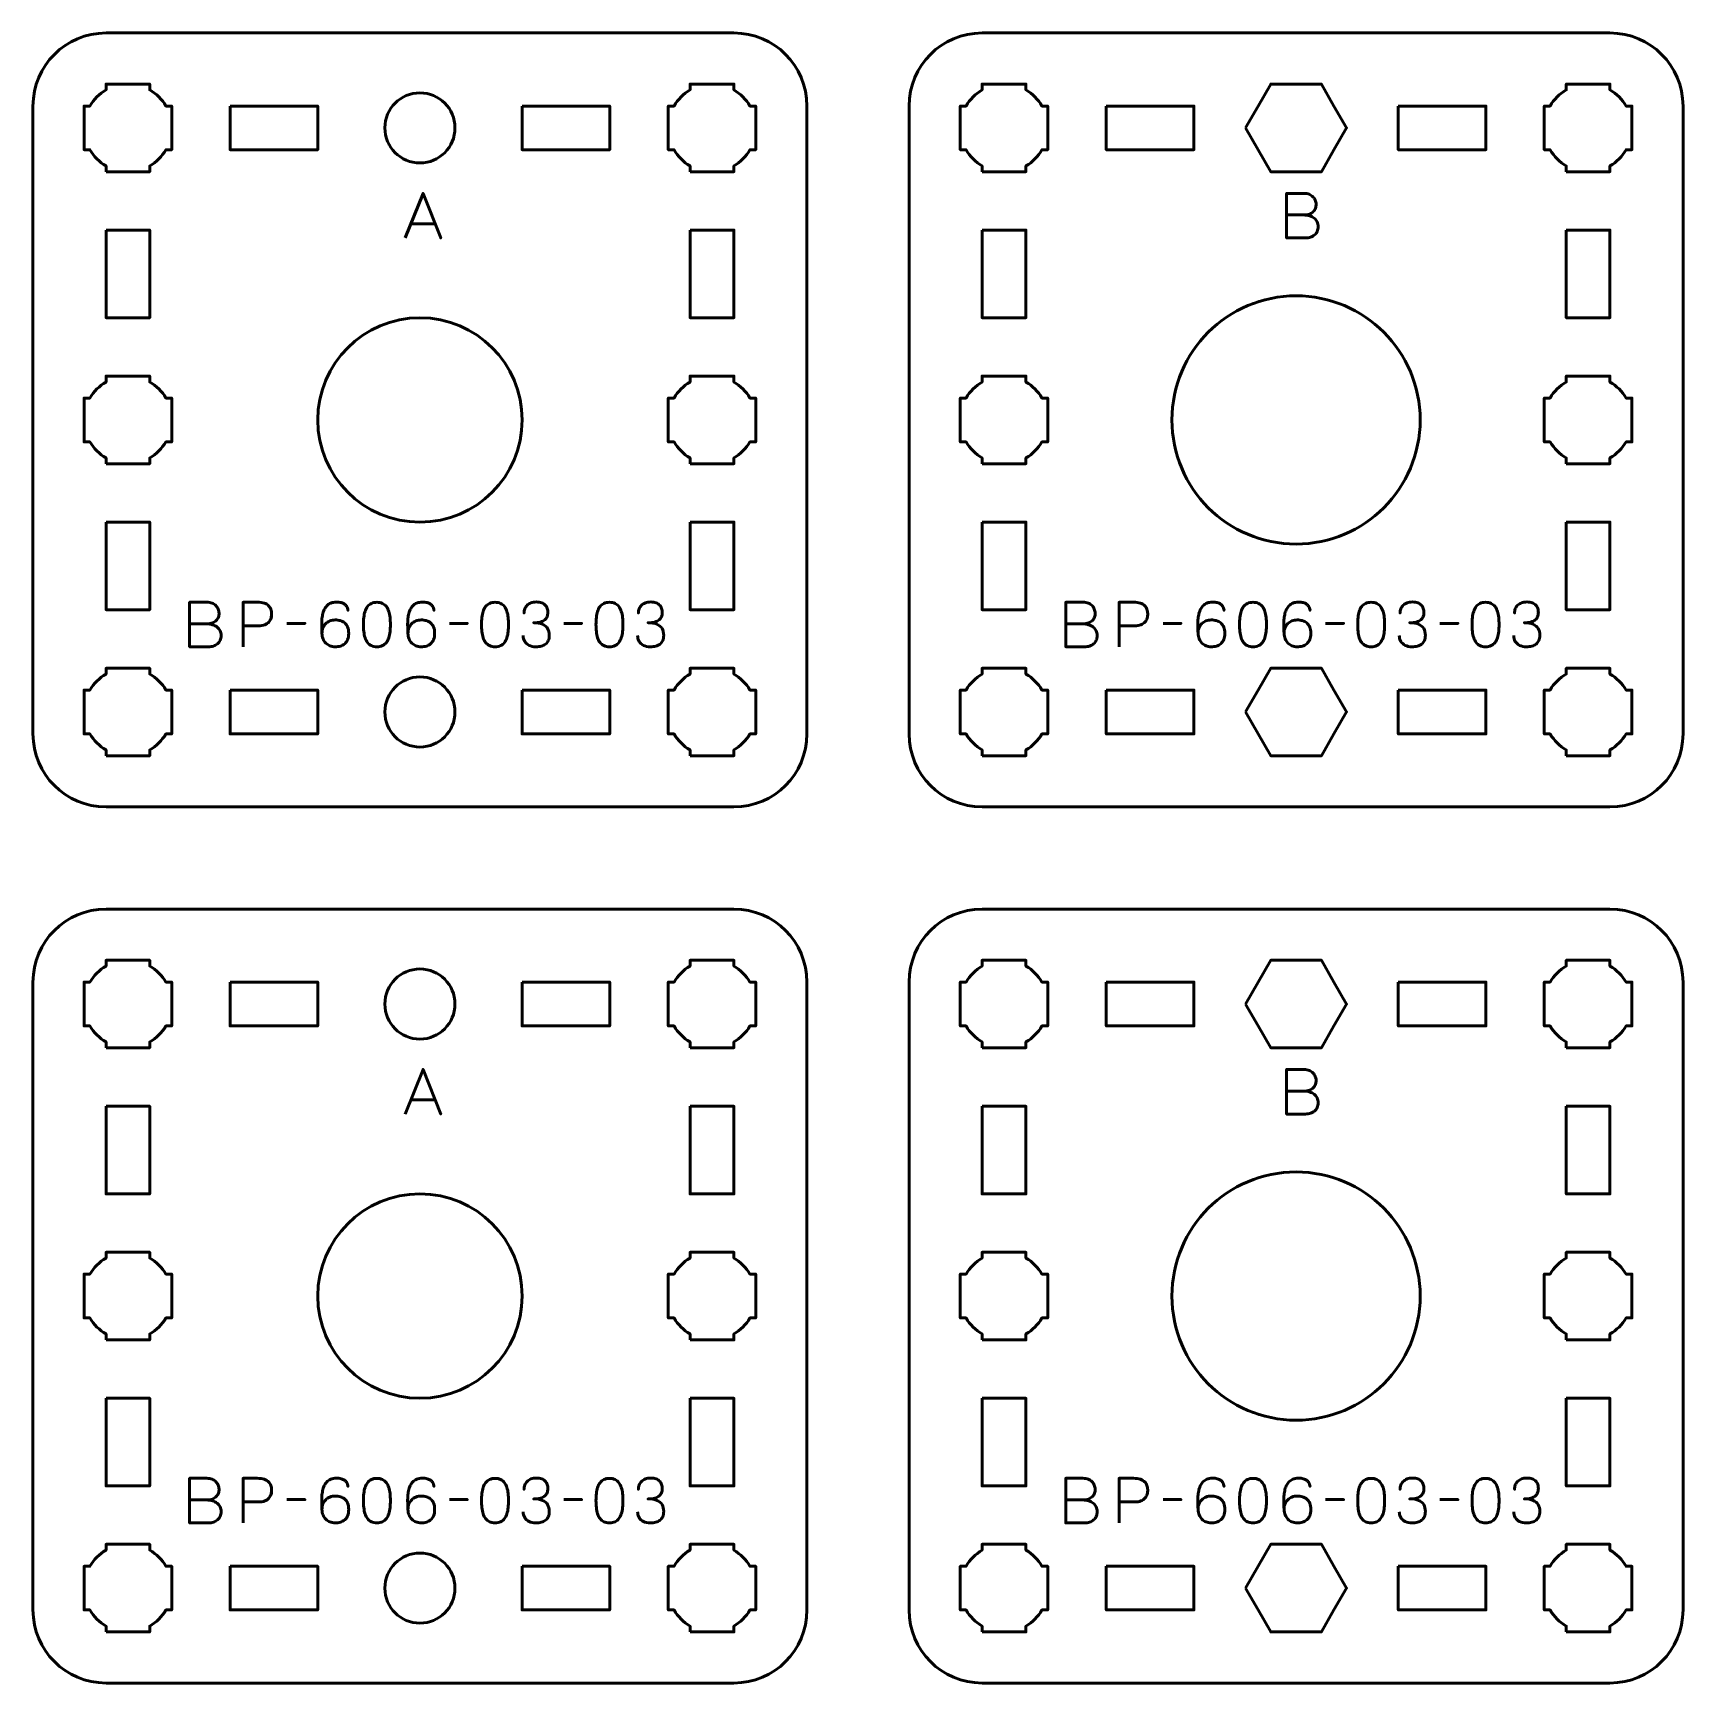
# Model space of a CAD drawing. Header units: centimetres. Extents: x -16.2 to -4.8, y -20.5 to -9.2.
import ezdxf

# ---------------------------------------------------------------- set-up
doc = ezdxf.new("R2010")
doc.units = ezdxf.units.CM
doc.header["$MEASUREMENT"] = 0
doc.layers.add('Layer 1', color=7, linetype='Continuous')

msp = doc.modelspace()

# ---------------------------------------------------------------- linework, layer by layer
at = {"layer": 'Layer 1', "lineweight": 53}
for centre in [(-13.49999, -9.85), (-13.49999, -13.85), (-13.49999, -15.85), (-13.49999, -19.85)]:
    msp.add_ellipse(centre, major_axis=(0, 0.24), ratio=1, dxfattribs=at)
for points, knots in [([(-15.64994, -9.19997), (-15.64994, -9.19997), (-11.35007, -9.19997), (-11.35007, -9.19997), (-11.35007, -9.19997), (-11.07293, -9.19997), (-10.84997, -9.42306), (-10.84997, -9.70006), (-10.84997, -9.70006), (-10.84997, -9.70006), (-10.84997, -13.99993), (-10.84997, -13.99993), (-10.84997, -13.99993), (-10.84997, -14.27707), (-11.07293, -14.50003), (-11.35007, -14.50003), (-11.35007, -14.50003), (-11.35007, -14.50003), (-15.64994, -14.50003), (-15.64994, -14.50003), (-15.64994, -14.50003), (-15.92694, -14.50003), (-16.15003, -14.27707), (-16.15003, -13.99993), (-16.15003, -13.99993), (-16.15003, -13.99993), (-16.15003, -9.70006), (-16.15003, -9.70006), (-16.15003, -9.70006), (-16.15003, -9.42306), (-15.92694, -9.19997), (-15.64994, -9.19997)], [0, 0, 0, 0, 0.125, 0.125, 0.125, 0.125, 0.25, 0.25, 0.25, 0.25, 0.375, 0.375, 0.375, 0.375, 0.5, 0.5, 0.5, 0.5, 0.625, 0.625, 0.625, 0.625, 0.75, 0.75, 0.75, 0.75, 0.875, 0.875, 0.875, 0.875, 1, 1, 1, 1]), ([(-9.64994, -9.19997), (-9.64994, -9.19997), (-5.35007, -9.19997), (-5.35007, -9.19997), (-5.35007, -9.19997), (-5.07293, -9.19997), (-4.84997, -9.42306), (-4.84997, -9.70006), (-4.84997, -9.70006), (-4.84997, -9.70006), (-4.84997, -13.99993), (-4.84997, -13.99993), (-4.84997, -13.99993), (-4.84997, -14.27707), (-5.07293, -14.50003), (-5.35007, -14.50003), (-5.35007, -14.50003), (-5.35007, -14.50003), (-9.64994, -14.50003), (-9.64994, -14.50003), (-9.64994, -14.50003), (-9.92694, -14.50003), (-10.15003, -14.27707), (-10.15003, -13.99993), (-10.15003, -13.99993), (-10.15003, -13.99993), (-10.15003, -9.70006), (-10.15003, -9.70006), (-10.15003, -9.70006), (-10.15003, -9.42306), (-9.92694, -9.19997), (-9.64994, -9.19997)], [0, 0, 0, 0, 0.125, 0.125, 0.125, 0.125, 0.25, 0.25, 0.25, 0.25, 0.375, 0.375, 0.375, 0.375, 0.5, 0.5, 0.5, 0.5, 0.625, 0.625, 0.625, 0.625, 0.75, 0.75, 0.75, 0.75, 0.875, 0.875, 0.875, 0.875, 1, 1, 1, 1]), ([(-15.64999, -10.15006), (-15.64999, -10.15006), (-15.64999, -10.10988), (-15.64999, -10.10988), (-15.64999, -10.10988), (-15.69553, -10.08355), (-15.73349, -10.0456), (-15.75984, -10.00007), (-15.75984, -10.00007), (-15.75984, -10.00007), (-15.79999, -10.00007), (-15.79999, -10.00007), (-15.79999, -10.00007), (-15.79999, -10.00007), (-15.79999, -9.85155), (-15.79999, -9.85155), (-15.79999, -9.85155), (-15.79999, -9.85155), (-15.80001, -9.85), (-15.80001, -9.85), (-15.80001, -9.85), (-15.80001, -9.85), (-15.79999, -9.84845), (-15.79999, -9.84845), (-15.79999, -9.84845), (-15.79999, -9.84845), (-15.79999, -9.70006), (-15.79999, -9.70006), (-15.79999, -9.70006), (-15.79999, -9.70006), (-15.75989, -9.70006), (-15.75989, -9.70006), (-15.75989, -9.70006), (-15.73354, -9.65449), (-15.69555, -9.61649), (-15.64999, -9.59013), (-15.64999, -9.59013), (-15.64999, -9.59013), (-15.64999, -9.55005), (-15.64999, -9.55005), (-15.64999, -9.55005), (-15.64999, -9.55005), (-15.50465, -9.55005), (-15.50465, -9.55005), (-15.50465, -9.55005), (-15.50465, -9.55005), (-15.50001, -9.54999), (-15.50001, -9.54999), (-15.50001, -9.54999), (-15.50001, -9.54999), (-15.49536, -9.55005), (-15.49536, -9.55005), (-15.49536, -9.55005), (-15.49536, -9.55005), (-15.34998, -9.55005), (-15.34998, -9.55005), (-15.34998, -9.55005), (-15.34998, -9.55005), (-15.34998, -9.59013), (-15.34998, -9.59013), (-15.34998, -9.59013), (-15.30441, -9.61649), (-15.26644, -9.65449), (-15.2401, -9.70006), (-15.2401, -9.70006), (-15.2401, -9.70006), (-15.19998, -9.70006), (-15.19998, -9.70006), (-15.19998, -9.70006), (-15.19998, -9.70006), (-15.19998, -10.00007), (-15.19998, -10.00007), (-15.19998, -10.00007), (-15.19998, -10.00007), (-15.24015, -10.00007), (-15.24015, -10.00007), (-15.24015, -10.00007), (-15.26649, -10.0456), (-15.30445, -10.08355), (-15.34998, -10.10988), (-15.34998, -10.10988), (-15.34998, -10.10988), (-15.34998, -10.15006), (-15.34998, -10.15006), (-15.34998, -10.15006), (-15.34998, -10.15006), (-15.64999, -10.15006), (-15.64999, -10.15006)], [0, 0, 0, 0, 0.04545455, 0.04545455, 0.04545455, 0.04545455, 0.09090909, 0.09090909, 0.09090909, 0.09090909, 0.13636364, 0.13636364, 0.13636364, 0.13636364, 0.18181818, 0.18181818, 0.18181818, 0.18181818, 0.22727273, 0.22727273, 0.22727273, 0.22727273, 0.27272727, 0.27272727, 0.27272727, 0.27272727, 0.31818182, 0.31818182, 0.31818182, 0.31818182, 0.36363636, 0.36363636, 0.36363636, 0.36363636, 0.40909091, 0.40909091, 0.40909091, 0.40909091, 0.45454545, 0.45454545, 0.45454545, 0.45454545, 0.5, 0.5, 0.5, 0.5, 0.54545455, 0.54545455, 0.54545455, 0.54545455, 0.59090909, 0.59090909, 0.59090909, 0.59090909, 0.63636364, 0.63636364, 0.63636364, 0.63636364, 0.68181818, 0.68181818, 0.68181818, 0.68181818, 0.72727273, 0.72727273, 0.72727273, 0.72727273, 0.77272727, 0.77272727, 0.77272727, 0.77272727, 0.81818182, 0.81818182, 0.81818182, 0.81818182, 0.86363636, 0.86363636, 0.86363636, 0.86363636, 0.90909091, 0.90909091, 0.90909091, 0.90909091, 0.95454545, 0.95454545, 0.95454545, 0.95454545, 1, 1, 1, 1]), ([(-11.64999, -10.15006), (-11.64999, -10.15006), (-11.64999, -10.10988), (-11.64999, -10.10988), (-11.64999, -10.10988), (-11.69553, -10.08355), (-11.73349, -10.0456), (-11.75984, -10.00007), (-11.75984, -10.00007), (-11.75984, -10.00007), (-11.79999, -10.00007), (-11.79999, -10.00007), (-11.79999, -10.00007), (-11.79999, -10.00007), (-11.79999, -9.85155), (-11.79999, -9.85155), (-11.79999, -9.85155), (-11.79999, -9.85155), (-11.80001, -9.85), (-11.80001, -9.85), (-11.80001, -9.85), (-11.80001, -9.85), (-11.79999, -9.84845), (-11.79999, -9.84845), (-11.79999, -9.84845), (-11.79999, -9.84845), (-11.79999, -9.70006), (-11.79999, -9.70006), (-11.79999, -9.70006), (-11.79999, -9.70006), (-11.75989, -9.70006), (-11.75989, -9.70006), (-11.75989, -9.70006), (-11.73354, -9.65449), (-11.69555, -9.61649), (-11.64999, -9.59013), (-11.64999, -9.59013), (-11.64999, -9.59013), (-11.64999, -9.55005), (-11.64999, -9.55005), (-11.64999, -9.55005), (-11.64999, -9.55005), (-11.50465, -9.55005), (-11.50465, -9.55005), (-11.50465, -9.55005), (-11.50465, -9.55005), (-11.50001, -9.54999), (-11.50001, -9.54999), (-11.50001, -9.54999), (-11.50001, -9.54999), (-11.49536, -9.55005), (-11.49536, -9.55005), (-11.49536, -9.55005), (-11.49536, -9.55005), (-11.34998, -9.55005), (-11.34998, -9.55005), (-11.34998, -9.55005), (-11.34998, -9.55005), (-11.34998, -9.59013), (-11.34998, -9.59013), (-11.34998, -9.59013), (-11.30441, -9.61649), (-11.26644, -9.65449), (-11.2401, -9.70006), (-11.2401, -9.70006), (-11.2401, -9.70006), (-11.19998, -9.70006), (-11.19998, -9.70006), (-11.19998, -9.70006), (-11.19998, -9.70006), (-11.19998, -10.00007), (-11.19998, -10.00007), (-11.19998, -10.00007), (-11.19998, -10.00007), (-11.24015, -10.00007), (-11.24015, -10.00007), (-11.24015, -10.00007), (-11.26649, -10.0456), (-11.30445, -10.08355), (-11.34998, -10.10988), (-11.34998, -10.10988), (-11.34998, -10.10988), (-11.34998, -10.15006), (-11.34998, -10.15006), (-11.34998, -10.15006), (-11.34998, -10.15006), (-11.64999, -10.15006), (-11.64999, -10.15006)], [0, 0, 0, 0, 0.04545455, 0.04545455, 0.04545455, 0.04545455, 0.09090909, 0.09090909, 0.09090909, 0.09090909, 0.13636364, 0.13636364, 0.13636364, 0.13636364, 0.18181818, 0.18181818, 0.18181818, 0.18181818, 0.22727273, 0.22727273, 0.22727273, 0.22727273, 0.27272727, 0.27272727, 0.27272727, 0.27272727, 0.31818182, 0.31818182, 0.31818182, 0.31818182, 0.36363636, 0.36363636, 0.36363636, 0.36363636, 0.40909091, 0.40909091, 0.40909091, 0.40909091, 0.45454545, 0.45454545, 0.45454545, 0.45454545, 0.5, 0.5, 0.5, 0.5, 0.54545455, 0.54545455, 0.54545455, 0.54545455, 0.59090909, 0.59090909, 0.59090909, 0.59090909, 0.63636364, 0.63636364, 0.63636364, 0.63636364, 0.68181818, 0.68181818, 0.68181818, 0.68181818, 0.72727273, 0.72727273, 0.72727273, 0.72727273, 0.77272727, 0.77272727, 0.77272727, 0.77272727, 0.81818182, 0.81818182, 0.81818182, 0.81818182, 0.86363636, 0.86363636, 0.86363636, 0.86363636, 0.90909091, 0.90909091, 0.90909091, 0.90909091, 0.95454545, 0.95454545, 0.95454545, 0.95454545, 1, 1, 1, 1]), ([(-9.64999, -10.15006), (-9.64999, -10.15006), (-9.64999, -10.10988), (-9.64999, -10.10988), (-9.64999, -10.10988), (-9.69553, -10.08355), (-9.73349, -10.0456), (-9.75984, -10.00007), (-9.75984, -10.00007), (-9.75984, -10.00007), (-9.79999, -10.00007), (-9.79999, -10.00007), (-9.79999, -10.00007), (-9.79999, -10.00007), (-9.79999, -9.85155), (-9.79999, -9.85155), (-9.79999, -9.85155), (-9.79999, -9.85155), (-9.80001, -9.85), (-9.80001, -9.85), (-9.80001, -9.85), (-9.80001, -9.85), (-9.79999, -9.84845), (-9.79999, -9.84845), (-9.79999, -9.84845), (-9.79999, -9.84845), (-9.79999, -9.70006), (-9.79999, -9.70006), (-9.79999, -9.70006), (-9.79999, -9.70006), (-9.75989, -9.70006), (-9.75989, -9.70006), (-9.75989, -9.70006), (-9.73354, -9.65449), (-9.69555, -9.61649), (-9.64999, -9.59013), (-9.64999, -9.59013), (-9.64999, -9.59013), (-9.64999, -9.55005), (-9.64999, -9.55005), (-9.64999, -9.55005), (-9.64999, -9.55005), (-9.50465, -9.55005), (-9.50465, -9.55005), (-9.50465, -9.55005), (-9.50465, -9.55005), (-9.50001, -9.54999), (-9.50001, -9.54999), (-9.50001, -9.54999), (-9.50001, -9.54999), (-9.49536, -9.55005), (-9.49536, -9.55005), (-9.49536, -9.55005), (-9.49536, -9.55005), (-9.34998, -9.55005), (-9.34998, -9.55005), (-9.34998, -9.55005), (-9.34998, -9.55005), (-9.34998, -9.59013), (-9.34998, -9.59013), (-9.34998, -9.59013), (-9.30441, -9.61649), (-9.26644, -9.65449), (-9.2401, -9.70006), (-9.2401, -9.70006), (-9.2401, -9.70006), (-9.19998, -9.70006), (-9.19998, -9.70006), (-9.19998, -9.70006), (-9.19998, -9.70006), (-9.19998, -10.00007), (-9.19998, -10.00007), (-9.19998, -10.00007), (-9.19998, -10.00007), (-9.24015, -10.00007), (-9.24015, -10.00007), (-9.24015, -10.00007), (-9.26649, -10.0456), (-9.30445, -10.08355), (-9.34998, -10.10988), (-9.34998, -10.10988), (-9.34998, -10.10988), (-9.34998, -10.15006), (-9.34998, -10.15006), (-9.34998, -10.15006), (-9.34998, -10.15006), (-9.64999, -10.15006), (-9.64999, -10.15006)], [0, 0, 0, 0, 0.04545455, 0.04545455, 0.04545455, 0.04545455, 0.09090909, 0.09090909, 0.09090909, 0.09090909, 0.13636364, 0.13636364, 0.13636364, 0.13636364, 0.18181818, 0.18181818, 0.18181818, 0.18181818, 0.22727273, 0.22727273, 0.22727273, 0.22727273, 0.27272727, 0.27272727, 0.27272727, 0.27272727, 0.31818182, 0.31818182, 0.31818182, 0.31818182, 0.36363636, 0.36363636, 0.36363636, 0.36363636, 0.40909091, 0.40909091, 0.40909091, 0.40909091, 0.45454545, 0.45454545, 0.45454545, 0.45454545, 0.5, 0.5, 0.5, 0.5, 0.54545455, 0.54545455, 0.54545455, 0.54545455, 0.59090909, 0.59090909, 0.59090909, 0.59090909, 0.63636364, 0.63636364, 0.63636364, 0.63636364, 0.68181818, 0.68181818, 0.68181818, 0.68181818, 0.72727273, 0.72727273, 0.72727273, 0.72727273, 0.77272727, 0.77272727, 0.77272727, 0.77272727, 0.81818182, 0.81818182, 0.81818182, 0.81818182, 0.86363636, 0.86363636, 0.86363636, 0.86363636, 0.90909091, 0.90909091, 0.90909091, 0.90909091, 0.95454545, 0.95454545, 0.95454545, 0.95454545, 1, 1, 1, 1]), ([(-7.84641, -9.85), (-7.84641, -9.85), (-7.75981, -9.7), (-7.75981, -9.7), (-7.75981, -9.7), (-7.75981, -9.7), (-7.6732, -9.55), (-7.6732, -9.55), (-7.6732, -9.55), (-7.6732, -9.55), (-7.5, -9.55), (-7.5, -9.55), (-7.5, -9.55), (-7.5, -9.55), (-7.3268, -9.55), (-7.3268, -9.55), (-7.3268, -9.55), (-7.3268, -9.55), (-7.24019, -9.7), (-7.24019, -9.7), (-7.24019, -9.7), (-7.24019, -9.7), (-7.15359, -9.85), (-7.15359, -9.85), (-7.15359, -9.85), (-7.15359, -9.85), (-7.24019, -10), (-7.24019, -10), (-7.24019, -10), (-7.24019, -10), (-7.3268, -10.15), (-7.3268, -10.15), (-7.3268, -10.15), (-7.3268, -10.15), (-7.5, -10.15), (-7.5, -10.15), (-7.5, -10.15), (-7.5, -10.15), (-7.6732, -10.15), (-7.6732, -10.15), (-7.6732, -10.15), (-7.6732, -10.15), (-7.75981, -10), (-7.75981, -10), (-7.75981, -10), (-7.75981, -10), (-7.84641, -9.85), (-7.84641, -9.85)], [0, 0, 0, 0, 0.08333333, 0.08333333, 0.08333333, 0.08333333, 0.16666667, 0.16666667, 0.16666667, 0.16666667, 0.25, 0.25, 0.25, 0.25, 0.33333333, 0.33333333, 0.33333333, 0.33333333, 0.41666667, 0.41666667, 0.41666667, 0.41666667, 0.5, 0.5, 0.5, 0.5, 0.58333333, 0.58333333, 0.58333333, 0.58333333, 0.66666667, 0.66666667, 0.66666667, 0.66666667, 0.75, 0.75, 0.75, 0.75, 0.83333333, 0.83333333, 0.83333333, 0.83333333, 0.91666667, 0.91666667, 0.91666667, 0.91666667, 1, 1, 1, 1]), ([(-5.64999, -10.15006), (-5.64999, -10.15006), (-5.64999, -10.10988), (-5.64999, -10.10988), (-5.64999, -10.10988), (-5.69553, -10.08355), (-5.73349, -10.0456), (-5.75984, -10.00007), (-5.75984, -10.00007), (-5.75984, -10.00007), (-5.79999, -10.00007), (-5.79999, -10.00007), (-5.79999, -10.00007), (-5.79999, -10.00007), (-5.79999, -9.85155), (-5.79999, -9.85155), (-5.79999, -9.85155), (-5.79999, -9.85155), (-5.80001, -9.85), (-5.80001, -9.85), (-5.80001, -9.85), (-5.80001, -9.85), (-5.79999, -9.84845), (-5.79999, -9.84845), (-5.79999, -9.84845), (-5.79999, -9.84845), (-5.79999, -9.70006), (-5.79999, -9.70006), (-5.79999, -9.70006), (-5.79999, -9.70006), (-5.75989, -9.70006), (-5.75989, -9.70006), (-5.75989, -9.70006), (-5.73354, -9.65449), (-5.69555, -9.61649), (-5.64999, -9.59013), (-5.64999, -9.59013), (-5.64999, -9.59013), (-5.64999, -9.55005), (-5.64999, -9.55005), (-5.64999, -9.55005), (-5.64999, -9.55005), (-5.50465, -9.55005), (-5.50465, -9.55005), (-5.50465, -9.55005), (-5.50465, -9.55005), (-5.50001, -9.54999), (-5.50001, -9.54999), (-5.50001, -9.54999), (-5.50001, -9.54999), (-5.49536, -9.55005), (-5.49536, -9.55005), (-5.49536, -9.55005), (-5.49536, -9.55005), (-5.34998, -9.55005), (-5.34998, -9.55005), (-5.34998, -9.55005), (-5.34998, -9.55005), (-5.34998, -9.59013), (-5.34998, -9.59013), (-5.34998, -9.59013), (-5.30441, -9.61649), (-5.26644, -9.65449), (-5.2401, -9.70006), (-5.2401, -9.70006), (-5.2401, -9.70006), (-5.19998, -9.70006), (-5.19998, -9.70006), (-5.19998, -9.70006), (-5.19998, -9.70006), (-5.19998, -10.00007), (-5.19998, -10.00007), (-5.19998, -10.00007), (-5.19998, -10.00007), (-5.24015, -10.00007), (-5.24015, -10.00007), (-5.24015, -10.00007), (-5.26649, -10.0456), (-5.30445, -10.08355), (-5.34998, -10.10988), (-5.34998, -10.10988), (-5.34998, -10.10988), (-5.34998, -10.15006), (-5.34998, -10.15006), (-5.34998, -10.15006), (-5.34998, -10.15006), (-5.64999, -10.15006), (-5.64999, -10.15006)], [0, 0, 0, 0, 0.04545455, 0.04545455, 0.04545455, 0.04545455, 0.09090909, 0.09090909, 0.09090909, 0.09090909, 0.13636364, 0.13636364, 0.13636364, 0.13636364, 0.18181818, 0.18181818, 0.18181818, 0.18181818, 0.22727273, 0.22727273, 0.22727273, 0.22727273, 0.27272727, 0.27272727, 0.27272727, 0.27272727, 0.31818182, 0.31818182, 0.31818182, 0.31818182, 0.36363636, 0.36363636, 0.36363636, 0.36363636, 0.40909091, 0.40909091, 0.40909091, 0.40909091, 0.45454545, 0.45454545, 0.45454545, 0.45454545, 0.5, 0.5, 0.5, 0.5, 0.54545455, 0.54545455, 0.54545455, 0.54545455, 0.59090909, 0.59090909, 0.59090909, 0.59090909, 0.63636364, 0.63636364, 0.63636364, 0.63636364, 0.68181818, 0.68181818, 0.68181818, 0.68181818, 0.72727273, 0.72727273, 0.72727273, 0.72727273, 0.77272727, 0.77272727, 0.77272727, 0.77272727, 0.81818182, 0.81818182, 0.81818182, 0.81818182, 0.86363636, 0.86363636, 0.86363636, 0.86363636, 0.90909091, 0.90909091, 0.90909091, 0.90909091, 0.95454545, 0.95454545, 0.95454545, 0.95454545, 1, 1, 1, 1]), ([(-14.79999, -9.70006), (-14.79999, -9.70006), (-14.19998, -9.70006), (-14.19998, -9.70006), (-14.19998, -9.70006), (-14.19998, -9.70006), (-14.19998, -10.00007), (-14.19998, -10.00007), (-14.19998, -10.00007), (-14.19998, -10.00007), (-14.79999, -10.00007), (-14.79999, -10.00007), (-14.79999, -10.00007), (-14.79999, -10.00007), (-14.79999, -9.70006), (-14.79999, -9.70006)], [0, 0, 0, 0, 0.25, 0.25, 0.25, 0.25, 0.5, 0.5, 0.5, 0.5, 0.75, 0.75, 0.75, 0.75, 1, 1, 1, 1]), ([(-12.80002, -9.70006), (-12.80002, -9.70006), (-12.20002, -9.70006), (-12.20002, -9.70006), (-12.20002, -9.70006), (-12.20002, -9.70006), (-12.20002, -10.00007), (-12.20002, -10.00007), (-12.20002, -10.00007), (-12.20002, -10.00007), (-12.80002, -10.00007), (-12.80002, -10.00007), (-12.80002, -10.00007), (-12.80002, -10.00007), (-12.80002, -9.70006), (-12.80002, -9.70006)], [0, 0, 0, 0, 0.25, 0.25, 0.25, 0.25, 0.5, 0.5, 0.5, 0.5, 0.75, 0.75, 0.75, 0.75, 1, 1, 1, 1]), ([(-8.79999, -9.70006), (-8.79999, -9.70006), (-8.19998, -9.70006), (-8.19998, -9.70006), (-8.19998, -9.70006), (-8.19998, -9.70006), (-8.19998, -10.00007), (-8.19998, -10.00007), (-8.19998, -10.00007), (-8.19998, -10.00007), (-8.79999, -10.00007), (-8.79999, -10.00007), (-8.79999, -10.00007), (-8.79999, -10.00007), (-8.79999, -9.70006), (-8.79999, -9.70006)], [0, 0, 0, 0, 0.25, 0.25, 0.25, 0.25, 0.5, 0.5, 0.5, 0.5, 0.75, 0.75, 0.75, 0.75, 1, 1, 1, 1]), ([(-6.80002, -9.70006), (-6.80002, -9.70006), (-6.20002, -9.70006), (-6.20002, -9.70006), (-6.20002, -9.70006), (-6.20002, -9.70006), (-6.20002, -10.00007), (-6.20002, -10.00007), (-6.20002, -10.00007), (-6.20002, -10.00007), (-6.80002, -10.00007), (-6.80002, -10.00007), (-6.80002, -10.00007), (-6.80002, -10.00007), (-6.80002, -9.70006), (-6.80002, -9.70006)], [0, 0, 0, 0, 0.25, 0.25, 0.25, 0.25, 0.5, 0.5, 0.5, 0.5, 0.75, 0.75, 0.75, 0.75, 1, 1, 1, 1]), ([(-15.64994, -10.55001), (-15.64994, -10.55001), (-15.34993, -10.55001), (-15.34993, -10.55001), (-15.34993, -10.55001), (-15.34993, -10.55001), (-15.34993, -11.15002), (-15.34993, -11.15002), (-15.34993, -11.15002), (-15.34993, -11.15002), (-15.64994, -11.15002), (-15.64994, -11.15002), (-15.64994, -11.15002), (-15.64994, -11.15002), (-15.64994, -10.55001), (-15.64994, -10.55001)], [0, 0, 0, 0, 0.25, 0.25, 0.25, 0.25, 0.5, 0.5, 0.5, 0.5, 0.75, 0.75, 0.75, 0.75, 1, 1, 1, 1]), ([(-11.65007, -10.55001), (-11.65007, -10.55001), (-11.35007, -10.55001), (-11.35007, -10.55001), (-11.35007, -10.55001), (-11.35007, -10.55001), (-11.35007, -11.15002), (-11.35007, -11.15002), (-11.35007, -11.15002), (-11.35007, -11.15002), (-11.65007, -11.15002), (-11.65007, -11.15002), (-11.65007, -11.15002), (-11.65007, -11.15002), (-11.65007, -10.55001), (-11.65007, -10.55001)], [0, 0, 0, 0, 0.25, 0.25, 0.25, 0.25, 0.5, 0.5, 0.5, 0.5, 0.75, 0.75, 0.75, 0.75, 1, 1, 1, 1]), ([(-9.64994, -10.55001), (-9.64994, -10.55001), (-9.34993, -10.55001), (-9.34993, -10.55001), (-9.34993, -10.55001), (-9.34993, -10.55001), (-9.34993, -11.15002), (-9.34993, -11.15002), (-9.34993, -11.15002), (-9.34993, -11.15002), (-9.64994, -11.15002), (-9.64994, -11.15002), (-9.64994, -11.15002), (-9.64994, -11.15002), (-9.64994, -10.55001), (-9.64994, -10.55001)], [0, 0, 0, 0, 0.25, 0.25, 0.25, 0.25, 0.5, 0.5, 0.5, 0.5, 0.75, 0.75, 0.75, 0.75, 1, 1, 1, 1]), ([(-5.65007, -10.55001), (-5.65007, -10.55001), (-5.35007, -10.55001), (-5.35007, -10.55001), (-5.35007, -10.55001), (-5.35007, -10.55001), (-5.35007, -11.15002), (-5.35007, -11.15002), (-5.35007, -11.15002), (-5.35007, -11.15002), (-5.65007, -11.15002), (-5.65007, -11.15002), (-5.65007, -11.15002), (-5.65007, -11.15002), (-5.65007, -10.55001), (-5.65007, -10.55001)], [0, 0, 0, 0, 0.25, 0.25, 0.25, 0.25, 0.5, 0.5, 0.5, 0.5, 0.75, 0.75, 0.75, 0.75, 1, 1, 1, 1]), ([(-7.5, -11), (-7.03063, -11), (-6.65, -11.38063), (-6.65, -11.85), (-6.65, -11.85), (-6.65, -12.31937), (-7.03063, -12.7), (-7.5, -12.7), (-7.5, -12.7), (-7.96937, -12.7), (-8.35, -12.31937), (-8.35, -11.85), (-8.35, -11.85), (-8.35, -11.38063), (-7.96937, -11), (-7.5, -11)], [0, 0, 0, 0, 0.25, 0.25, 0.25, 0.25, 0.5, 0.5, 0.5, 0.5, 0.75, 0.75, 0.75, 0.75, 1, 1, 1, 1]), ([(-13.5, -11.15), (-13.11346, -11.15), (-12.8, -11.46346), (-12.8, -11.85), (-12.8, -11.85), (-12.8, -12.23654), (-13.11346, -12.55), (-13.5, -12.55), (-13.5, -12.55), (-13.88654, -12.55), (-14.2, -12.23654), (-14.2, -11.85), (-14.2, -11.85), (-14.2, -11.46346), (-13.88654, -11.15), (-13.5, -11.15)], [0, 0, 0, 0, 0.25, 0.25, 0.25, 0.25, 0.5, 0.5, 0.5, 0.5, 0.75, 0.75, 0.75, 0.75, 1, 1, 1, 1]), ([(-15.64999, -12.15006), (-15.64999, -12.15006), (-15.64999, -12.10988), (-15.64999, -12.10988), (-15.64999, -12.10988), (-15.69553, -12.08355), (-15.73349, -12.0456), (-15.75984, -12.00007), (-15.75984, -12.00007), (-15.75984, -12.00007), (-15.79999, -12.00007), (-15.79999, -12.00007), (-15.79999, -12.00007), (-15.79999, -12.00007), (-15.79999, -11.85155), (-15.79999, -11.85155), (-15.79999, -11.85155), (-15.79999, -11.85155), (-15.80001, -11.85), (-15.80001, -11.85), (-15.80001, -11.85), (-15.80001, -11.85), (-15.79999, -11.84845), (-15.79999, -11.84845), (-15.79999, -11.84845), (-15.79999, -11.84845), (-15.79999, -11.70006), (-15.79999, -11.70006), (-15.79999, -11.70006), (-15.79999, -11.70006), (-15.75989, -11.70006), (-15.75989, -11.70006), (-15.75989, -11.70006), (-15.73354, -11.65449), (-15.69555, -11.61649), (-15.64999, -11.59013), (-15.64999, -11.59013), (-15.64999, -11.59013), (-15.64999, -11.55005), (-15.64999, -11.55005), (-15.64999, -11.55005), (-15.64999, -11.55005), (-15.50465, -11.55005), (-15.50465, -11.55005), (-15.50465, -11.55005), (-15.50465, -11.55005), (-15.50001, -11.54999), (-15.50001, -11.54999), (-15.50001, -11.54999), (-15.50001, -11.54999), (-15.49536, -11.55005), (-15.49536, -11.55005), (-15.49536, -11.55005), (-15.49536, -11.55005), (-15.34998, -11.55005), (-15.34998, -11.55005), (-15.34998, -11.55005), (-15.34998, -11.55005), (-15.34998, -11.59013), (-15.34998, -11.59013), (-15.34998, -11.59013), (-15.30441, -11.61649), (-15.26644, -11.65449), (-15.2401, -11.70006), (-15.2401, -11.70006), (-15.2401, -11.70006), (-15.19998, -11.70006), (-15.19998, -11.70006), (-15.19998, -11.70006), (-15.19998, -11.70006), (-15.19998, -12.00007), (-15.19998, -12.00007), (-15.19998, -12.00007), (-15.19998, -12.00007), (-15.24015, -12.00007), (-15.24015, -12.00007), (-15.24015, -12.00007), (-15.26649, -12.0456), (-15.30445, -12.08355), (-15.34998, -12.10988), (-15.34998, -12.10988), (-15.34998, -12.10988), (-15.34998, -12.15006), (-15.34998, -12.15006), (-15.34998, -12.15006), (-15.34998, -12.15006), (-15.64999, -12.15006), (-15.64999, -12.15006)], [0, 0, 0, 0, 0.04545455, 0.04545455, 0.04545455, 0.04545455, 0.09090909, 0.09090909, 0.09090909, 0.09090909, 0.13636364, 0.13636364, 0.13636364, 0.13636364, 0.18181818, 0.18181818, 0.18181818, 0.18181818, 0.22727273, 0.22727273, 0.22727273, 0.22727273, 0.27272727, 0.27272727, 0.27272727, 0.27272727, 0.31818182, 0.31818182, 0.31818182, 0.31818182, 0.36363636, 0.36363636, 0.36363636, 0.36363636, 0.40909091, 0.40909091, 0.40909091, 0.40909091, 0.45454545, 0.45454545, 0.45454545, 0.45454545, 0.5, 0.5, 0.5, 0.5, 0.54545455, 0.54545455, 0.54545455, 0.54545455, 0.59090909, 0.59090909, 0.59090909, 0.59090909, 0.63636364, 0.63636364, 0.63636364, 0.63636364, 0.68181818, 0.68181818, 0.68181818, 0.68181818, 0.72727273, 0.72727273, 0.72727273, 0.72727273, 0.77272727, 0.77272727, 0.77272727, 0.77272727, 0.81818182, 0.81818182, 0.81818182, 0.81818182, 0.86363636, 0.86363636, 0.86363636, 0.86363636, 0.90909091, 0.90909091, 0.90909091, 0.90909091, 0.95454545, 0.95454545, 0.95454545, 0.95454545, 1, 1, 1, 1]), ([(-11.64999, -12.15006), (-11.64999, -12.15006), (-11.64999, -12.10988), (-11.64999, -12.10988), (-11.64999, -12.10988), (-11.69553, -12.08355), (-11.73349, -12.0456), (-11.75984, -12.00007), (-11.75984, -12.00007), (-11.75984, -12.00007), (-11.79999, -12.00007), (-11.79999, -12.00007), (-11.79999, -12.00007), (-11.79999, -12.00007), (-11.79999, -11.85155), (-11.79999, -11.85155), (-11.79999, -11.85155), (-11.79999, -11.85155), (-11.80001, -11.85), (-11.80001, -11.85), (-11.80001, -11.85), (-11.80001, -11.85), (-11.79999, -11.84845), (-11.79999, -11.84845), (-11.79999, -11.84845), (-11.79999, -11.84845), (-11.79999, -11.70006), (-11.79999, -11.70006), (-11.79999, -11.70006), (-11.79999, -11.70006), (-11.75989, -11.70006), (-11.75989, -11.70006), (-11.75989, -11.70006), (-11.73354, -11.65449), (-11.69555, -11.61649), (-11.64999, -11.59013), (-11.64999, -11.59013), (-11.64999, -11.59013), (-11.64999, -11.55005), (-11.64999, -11.55005), (-11.64999, -11.55005), (-11.64999, -11.55005), (-11.50465, -11.55005), (-11.50465, -11.55005), (-11.50465, -11.55005), (-11.50465, -11.55005), (-11.50001, -11.54999), (-11.50001, -11.54999), (-11.50001, -11.54999), (-11.50001, -11.54999), (-11.49536, -11.55005), (-11.49536, -11.55005), (-11.49536, -11.55005), (-11.49536, -11.55005), (-11.34998, -11.55005), (-11.34998, -11.55005), (-11.34998, -11.55005), (-11.34998, -11.55005), (-11.34998, -11.59013), (-11.34998, -11.59013), (-11.34998, -11.59013), (-11.30441, -11.61649), (-11.26644, -11.65449), (-11.2401, -11.70006), (-11.2401, -11.70006), (-11.2401, -11.70006), (-11.19998, -11.70006), (-11.19998, -11.70006), (-11.19998, -11.70006), (-11.19998, -11.70006), (-11.19998, -12.00007), (-11.19998, -12.00007), (-11.19998, -12.00007), (-11.19998, -12.00007), (-11.24015, -12.00007), (-11.24015, -12.00007), (-11.24015, -12.00007), (-11.26649, -12.0456), (-11.30445, -12.08355), (-11.34998, -12.10988), (-11.34998, -12.10988), (-11.34998, -12.10988), (-11.34998, -12.15006), (-11.34998, -12.15006), (-11.34998, -12.15006), (-11.34998, -12.15006), (-11.64999, -12.15006), (-11.64999, -12.15006)], [0, 0, 0, 0, 0.04545455, 0.04545455, 0.04545455, 0.04545455, 0.09090909, 0.09090909, 0.09090909, 0.09090909, 0.13636364, 0.13636364, 0.13636364, 0.13636364, 0.18181818, 0.18181818, 0.18181818, 0.18181818, 0.22727273, 0.22727273, 0.22727273, 0.22727273, 0.27272727, 0.27272727, 0.27272727, 0.27272727, 0.31818182, 0.31818182, 0.31818182, 0.31818182, 0.36363636, 0.36363636, 0.36363636, 0.36363636, 0.40909091, 0.40909091, 0.40909091, 0.40909091, 0.45454545, 0.45454545, 0.45454545, 0.45454545, 0.5, 0.5, 0.5, 0.5, 0.54545455, 0.54545455, 0.54545455, 0.54545455, 0.59090909, 0.59090909, 0.59090909, 0.59090909, 0.63636364, 0.63636364, 0.63636364, 0.63636364, 0.68181818, 0.68181818, 0.68181818, 0.68181818, 0.72727273, 0.72727273, 0.72727273, 0.72727273, 0.77272727, 0.77272727, 0.77272727, 0.77272727, 0.81818182, 0.81818182, 0.81818182, 0.81818182, 0.86363636, 0.86363636, 0.86363636, 0.86363636, 0.90909091, 0.90909091, 0.90909091, 0.90909091, 0.95454545, 0.95454545, 0.95454545, 0.95454545, 1, 1, 1, 1]), ([(-9.64999, -12.15006), (-9.64999, -12.15006), (-9.64999, -12.10988), (-9.64999, -12.10988), (-9.64999, -12.10988), (-9.69553, -12.08355), (-9.73349, -12.0456), (-9.75984, -12.00007), (-9.75984, -12.00007), (-9.75984, -12.00007), (-9.79999, -12.00007), (-9.79999, -12.00007), (-9.79999, -12.00007), (-9.79999, -12.00007), (-9.79999, -11.85155), (-9.79999, -11.85155), (-9.79999, -11.85155), (-9.79999, -11.85155), (-9.80001, -11.85), (-9.80001, -11.85), (-9.80001, -11.85), (-9.80001, -11.85), (-9.79999, -11.84845), (-9.79999, -11.84845), (-9.79999, -11.84845), (-9.79999, -11.84845), (-9.79999, -11.70006), (-9.79999, -11.70006), (-9.79999, -11.70006), (-9.79999, -11.70006), (-9.75989, -11.70006), (-9.75989, -11.70006), (-9.75989, -11.70006), (-9.73354, -11.65449), (-9.69555, -11.61649), (-9.64999, -11.59013), (-9.64999, -11.59013), (-9.64999, -11.59013), (-9.64999, -11.55005), (-9.64999, -11.55005), (-9.64999, -11.55005), (-9.64999, -11.55005), (-9.50465, -11.55005), (-9.50465, -11.55005), (-9.50465, -11.55005), (-9.50465, -11.55005), (-9.50001, -11.54999), (-9.50001, -11.54999), (-9.50001, -11.54999), (-9.50001, -11.54999), (-9.49536, -11.55005), (-9.49536, -11.55005), (-9.49536, -11.55005), (-9.49536, -11.55005), (-9.34998, -11.55005), (-9.34998, -11.55005), (-9.34998, -11.55005), (-9.34998, -11.55005), (-9.34998, -11.59013), (-9.34998, -11.59013), (-9.34998, -11.59013), (-9.30441, -11.61649), (-9.26644, -11.65449), (-9.2401, -11.70006), (-9.2401, -11.70006), (-9.2401, -11.70006), (-9.19998, -11.70006), (-9.19998, -11.70006), (-9.19998, -11.70006), (-9.19998, -11.70006), (-9.19998, -12.00007), (-9.19998, -12.00007), (-9.19998, -12.00007), (-9.19998, -12.00007), (-9.24015, -12.00007), (-9.24015, -12.00007), (-9.24015, -12.00007), (-9.26649, -12.0456), (-9.30445, -12.08355), (-9.34998, -12.10988), (-9.34998, -12.10988), (-9.34998, -12.10988), (-9.34998, -12.15006), (-9.34998, -12.15006), (-9.34998, -12.15006), (-9.34998, -12.15006), (-9.64999, -12.15006), (-9.64999, -12.15006)], [0, 0, 0, 0, 0.04545455, 0.04545455, 0.04545455, 0.04545455, 0.09090909, 0.09090909, 0.09090909, 0.09090909, 0.13636364, 0.13636364, 0.13636364, 0.13636364, 0.18181818, 0.18181818, 0.18181818, 0.18181818, 0.22727273, 0.22727273, 0.22727273, 0.22727273, 0.27272727, 0.27272727, 0.27272727, 0.27272727, 0.31818182, 0.31818182, 0.31818182, 0.31818182, 0.36363636, 0.36363636, 0.36363636, 0.36363636, 0.40909091, 0.40909091, 0.40909091, 0.40909091, 0.45454545, 0.45454545, 0.45454545, 0.45454545, 0.5, 0.5, 0.5, 0.5, 0.54545455, 0.54545455, 0.54545455, 0.54545455, 0.59090909, 0.59090909, 0.59090909, 0.59090909, 0.63636364, 0.63636364, 0.63636364, 0.63636364, 0.68181818, 0.68181818, 0.68181818, 0.68181818, 0.72727273, 0.72727273, 0.72727273, 0.72727273, 0.77272727, 0.77272727, 0.77272727, 0.77272727, 0.81818182, 0.81818182, 0.81818182, 0.81818182, 0.86363636, 0.86363636, 0.86363636, 0.86363636, 0.90909091, 0.90909091, 0.90909091, 0.90909091, 0.95454545, 0.95454545, 0.95454545, 0.95454545, 1, 1, 1, 1]), ([(-5.64999, -12.15006), (-5.64999, -12.15006), (-5.64999, -12.10988), (-5.64999, -12.10988), (-5.64999, -12.10988), (-5.69553, -12.08355), (-5.73349, -12.0456), (-5.75984, -12.00007), (-5.75984, -12.00007), (-5.75984, -12.00007), (-5.79999, -12.00007), (-5.79999, -12.00007), (-5.79999, -12.00007), (-5.79999, -12.00007), (-5.79999, -11.85155), (-5.79999, -11.85155), (-5.79999, -11.85155), (-5.79999, -11.85155), (-5.80001, -11.85), (-5.80001, -11.85), (-5.80001, -11.85), (-5.80001, -11.85), (-5.79999, -11.84845), (-5.79999, -11.84845), (-5.79999, -11.84845), (-5.79999, -11.84845), (-5.79999, -11.70006), (-5.79999, -11.70006), (-5.79999, -11.70006), (-5.79999, -11.70006), (-5.75989, -11.70006), (-5.75989, -11.70006), (-5.75989, -11.70006), (-5.73354, -11.65449), (-5.69555, -11.61649), (-5.64999, -11.59013), (-5.64999, -11.59013), (-5.64999, -11.59013), (-5.64999, -11.55005), (-5.64999, -11.55005), (-5.64999, -11.55005), (-5.64999, -11.55005), (-5.50465, -11.55005), (-5.50465, -11.55005), (-5.50465, -11.55005), (-5.50465, -11.55005), (-5.50001, -11.54999), (-5.50001, -11.54999), (-5.50001, -11.54999), (-5.50001, -11.54999), (-5.49536, -11.55005), (-5.49536, -11.55005), (-5.49536, -11.55005), (-5.49536, -11.55005), (-5.34998, -11.55005), (-5.34998, -11.55005), (-5.34998, -11.55005), (-5.34998, -11.55005), (-5.34998, -11.59013), (-5.34998, -11.59013), (-5.34998, -11.59013), (-5.30441, -11.61649), (-5.26644, -11.65449), (-5.2401, -11.70006), (-5.2401, -11.70006), (-5.2401, -11.70006), (-5.19998, -11.70006), (-5.19998, -11.70006), (-5.19998, -11.70006), (-5.19998, -11.70006), (-5.19998, -12.00007), (-5.19998, -12.00007), (-5.19998, -12.00007), (-5.19998, -12.00007), (-5.24015, -12.00007), (-5.24015, -12.00007), (-5.24015, -12.00007), (-5.26649, -12.0456), (-5.30445, -12.08355), (-5.34998, -12.10988), (-5.34998, -12.10988), (-5.34998, -12.10988), (-5.34998, -12.15006), (-5.34998, -12.15006), (-5.34998, -12.15006), (-5.34998, -12.15006), (-5.64999, -12.15006), (-5.64999, -12.15006)], [0, 0, 0, 0, 0.04545455, 0.04545455, 0.04545455, 0.04545455, 0.09090909, 0.09090909, 0.09090909, 0.09090909, 0.13636364, 0.13636364, 0.13636364, 0.13636364, 0.18181818, 0.18181818, 0.18181818, 0.18181818, 0.22727273, 0.22727273, 0.22727273, 0.22727273, 0.27272727, 0.27272727, 0.27272727, 0.27272727, 0.31818182, 0.31818182, 0.31818182, 0.31818182, 0.36363636, 0.36363636, 0.36363636, 0.36363636, 0.40909091, 0.40909091, 0.40909091, 0.40909091, 0.45454545, 0.45454545, 0.45454545, 0.45454545, 0.5, 0.5, 0.5, 0.5, 0.54545455, 0.54545455, 0.54545455, 0.54545455, 0.59090909, 0.59090909, 0.59090909, 0.59090909, 0.63636364, 0.63636364, 0.63636364, 0.63636364, 0.68181818, 0.68181818, 0.68181818, 0.68181818, 0.72727273, 0.72727273, 0.72727273, 0.72727273, 0.77272727, 0.77272727, 0.77272727, 0.77272727, 0.81818182, 0.81818182, 0.81818182, 0.81818182, 0.86363636, 0.86363636, 0.86363636, 0.86363636, 0.90909091, 0.90909091, 0.90909091, 0.90909091, 0.95454545, 0.95454545, 0.95454545, 0.95454545, 1, 1, 1, 1]), ([(-15.64994, -12.54998), (-15.64994, -12.54998), (-15.34993, -12.54998), (-15.34993, -12.54998), (-15.34993, -12.54998), (-15.34993, -12.54998), (-15.34993, -13.14998), (-15.34993, -13.14998), (-15.34993, -13.14998), (-15.34993, -13.14998), (-15.64994, -13.14998), (-15.64994, -13.14998), (-15.64994, -13.14998), (-15.64994, -13.14998), (-15.64994, -12.54998), (-15.64994, -12.54998)], [0, 0, 0, 0, 0.25, 0.25, 0.25, 0.25, 0.5, 0.5, 0.5, 0.5, 0.75, 0.75, 0.75, 0.75, 1, 1, 1, 1]), ([(-11.65007, -12.54998), (-11.65007, -12.54998), (-11.35007, -12.54998), (-11.35007, -12.54998), (-11.35007, -12.54998), (-11.35007, -12.54998), (-11.35007, -13.14998), (-11.35007, -13.14998), (-11.35007, -13.14998), (-11.35007, -13.14998), (-11.65007, -13.14998), (-11.65007, -13.14998), (-11.65007, -13.14998), (-11.65007, -13.14998), (-11.65007, -12.54998), (-11.65007, -12.54998)], [0, 0, 0, 0, 0.25, 0.25, 0.25, 0.25, 0.5, 0.5, 0.5, 0.5, 0.75, 0.75, 0.75, 0.75, 1, 1, 1, 1]), ([(-9.64994, -12.54998), (-9.64994, -12.54998), (-9.34993, -12.54998), (-9.34993, -12.54998), (-9.34993, -12.54998), (-9.34993, -12.54998), (-9.34993, -13.14998), (-9.34993, -13.14998), (-9.34993, -13.14998), (-9.34993, -13.14998), (-9.64994, -13.14998), (-9.64994, -13.14998), (-9.64994, -13.14998), (-9.64994, -13.14998), (-9.64994, -12.54998), (-9.64994, -12.54998)], [0, 0, 0, 0, 0.25, 0.25, 0.25, 0.25, 0.5, 0.5, 0.5, 0.5, 0.75, 0.75, 0.75, 0.75, 1, 1, 1, 1]), ([(-5.65007, -12.54998), (-5.65007, -12.54998), (-5.35007, -12.54998), (-5.35007, -12.54998), (-5.35007, -12.54998), (-5.35007, -12.54998), (-5.35007, -13.14998), (-5.35007, -13.14998), (-5.35007, -13.14998), (-5.35007, -13.14998), (-5.65007, -13.14998), (-5.65007, -13.14998), (-5.65007, -13.14998), (-5.65007, -13.14998), (-5.65007, -12.54998), (-5.65007, -12.54998)], [0, 0, 0, 0, 0.25, 0.25, 0.25, 0.25, 0.5, 0.5, 0.5, 0.5, 0.75, 0.75, 0.75, 0.75, 1, 1, 1, 1]), ([(-15.64999, -14.15006), (-15.64999, -14.15006), (-15.64999, -14.10988), (-15.64999, -14.10988), (-15.64999, -14.10988), (-15.69553, -14.08355), (-15.73349, -14.0456), (-15.75984, -14.00007), (-15.75984, -14.00007), (-15.75984, -14.00007), (-15.79999, -14.00007), (-15.79999, -14.00007), (-15.79999, -14.00007), (-15.79999, -14.00007), (-15.79999, -13.85155), (-15.79999, -13.85155), (-15.79999, -13.85155), (-15.79999, -13.85155), (-15.80001, -13.85), (-15.80001, -13.85), (-15.80001, -13.85), (-15.80001, -13.85), (-15.79999, -13.84845), (-15.79999, -13.84845), (-15.79999, -13.84845), (-15.79999, -13.84845), (-15.79999, -13.70006), (-15.79999, -13.70006), (-15.79999, -13.70006), (-15.79999, -13.70006), (-15.75989, -13.70006), (-15.75989, -13.70006), (-15.75989, -13.70006), (-15.73354, -13.65449), (-15.69555, -13.61649), (-15.64999, -13.59013), (-15.64999, -13.59013), (-15.64999, -13.59013), (-15.64999, -13.55005), (-15.64999, -13.55005), (-15.64999, -13.55005), (-15.64999, -13.55005), (-15.50465, -13.55005), (-15.50465, -13.55005), (-15.50465, -13.55005), (-15.50465, -13.55005), (-15.50001, -13.54999), (-15.50001, -13.54999), (-15.50001, -13.54999), (-15.50001, -13.54999), (-15.49536, -13.55005), (-15.49536, -13.55005), (-15.49536, -13.55005), (-15.49536, -13.55005), (-15.34998, -13.55005), (-15.34998, -13.55005), (-15.34998, -13.55005), (-15.34998, -13.55005), (-15.34998, -13.59013), (-15.34998, -13.59013), (-15.34998, -13.59013), (-15.30441, -13.61649), (-15.26644, -13.65449), (-15.2401, -13.70006), (-15.2401, -13.70006), (-15.2401, -13.70006), (-15.19998, -13.70006), (-15.19998, -13.70006), (-15.19998, -13.70006), (-15.19998, -13.70006), (-15.19998, -14.00007), (-15.19998, -14.00007), (-15.19998, -14.00007), (-15.19998, -14.00007), (-15.24015, -14.00007), (-15.24015, -14.00007), (-15.24015, -14.00007), (-15.26649, -14.0456), (-15.30445, -14.08355), (-15.34998, -14.10988), (-15.34998, -14.10988), (-15.34998, -14.10988), (-15.34998, -14.15006), (-15.34998, -14.15006), (-15.34998, -14.15006), (-15.34998, -14.15006), (-15.64999, -14.15006), (-15.64999, -14.15006)], [0, 0, 0, 0, 0.04545455, 0.04545455, 0.04545455, 0.04545455, 0.09090909, 0.09090909, 0.09090909, 0.09090909, 0.13636364, 0.13636364, 0.13636364, 0.13636364, 0.18181818, 0.18181818, 0.18181818, 0.18181818, 0.22727273, 0.22727273, 0.22727273, 0.22727273, 0.27272727, 0.27272727, 0.27272727, 0.27272727, 0.31818182, 0.31818182, 0.31818182, 0.31818182, 0.36363636, 0.36363636, 0.36363636, 0.36363636, 0.40909091, 0.40909091, 0.40909091, 0.40909091, 0.45454545, 0.45454545, 0.45454545, 0.45454545, 0.5, 0.5, 0.5, 0.5, 0.54545455, 0.54545455, 0.54545455, 0.54545455, 0.59090909, 0.59090909, 0.59090909, 0.59090909, 0.63636364, 0.63636364, 0.63636364, 0.63636364, 0.68181818, 0.68181818, 0.68181818, 0.68181818, 0.72727273, 0.72727273, 0.72727273, 0.72727273, 0.77272727, 0.77272727, 0.77272727, 0.77272727, 0.81818182, 0.81818182, 0.81818182, 0.81818182, 0.86363636, 0.86363636, 0.86363636, 0.86363636, 0.90909091, 0.90909091, 0.90909091, 0.90909091, 0.95454545, 0.95454545, 0.95454545, 0.95454545, 1, 1, 1, 1]), ([(-11.64999, -14.15006), (-11.64999, -14.15006), (-11.64999, -14.10988), (-11.64999, -14.10988), (-11.64999, -14.10988), (-11.69553, -14.08355), (-11.73349, -14.0456), (-11.75984, -14.00007), (-11.75984, -14.00007), (-11.75984, -14.00007), (-11.79999, -14.00007), (-11.79999, -14.00007), (-11.79999, -14.00007), (-11.79999, -14.00007), (-11.79999, -13.85155), (-11.79999, -13.85155), (-11.79999, -13.85155), (-11.79999, -13.85155), (-11.80001, -13.85), (-11.80001, -13.85), (-11.80001, -13.85), (-11.80001, -13.85), (-11.79999, -13.84845), (-11.79999, -13.84845), (-11.79999, -13.84845), (-11.79999, -13.84845), (-11.79999, -13.70006), (-11.79999, -13.70006), (-11.79999, -13.70006), (-11.79999, -13.70006), (-11.75989, -13.70006), (-11.75989, -13.70006), (-11.75989, -13.70006), (-11.73354, -13.65449), (-11.69555, -13.61649), (-11.64999, -13.59013), (-11.64999, -13.59013), (-11.64999, -13.59013), (-11.64999, -13.55005), (-11.64999, -13.55005), (-11.64999, -13.55005), (-11.64999, -13.55005), (-11.50465, -13.55005), (-11.50465, -13.55005), (-11.50465, -13.55005), (-11.50465, -13.55005), (-11.50001, -13.54999), (-11.50001, -13.54999), (-11.50001, -13.54999), (-11.50001, -13.54999), (-11.49536, -13.55005), (-11.49536, -13.55005), (-11.49536, -13.55005), (-11.49536, -13.55005), (-11.34998, -13.55005), (-11.34998, -13.55005), (-11.34998, -13.55005), (-11.34998, -13.55005), (-11.34998, -13.59013), (-11.34998, -13.59013), (-11.34998, -13.59013), (-11.30441, -13.61649), (-11.26644, -13.65449), (-11.2401, -13.70006), (-11.2401, -13.70006), (-11.2401, -13.70006), (-11.19998, -13.70006), (-11.19998, -13.70006), (-11.19998, -13.70006), (-11.19998, -13.70006), (-11.19998, -14.00007), (-11.19998, -14.00007), (-11.19998, -14.00007), (-11.19998, -14.00007), (-11.24015, -14.00007), (-11.24015, -14.00007), (-11.24015, -14.00007), (-11.26649, -14.0456), (-11.30445, -14.08355), (-11.34998, -14.10988), (-11.34998, -14.10988), (-11.34998, -14.10988), (-11.34998, -14.15006), (-11.34998, -14.15006), (-11.34998, -14.15006), (-11.34998, -14.15006), (-11.64999, -14.15006), (-11.64999, -14.15006)], [0, 0, 0, 0, 0.04545455, 0.04545455, 0.04545455, 0.04545455, 0.09090909, 0.09090909, 0.09090909, 0.09090909, 0.13636364, 0.13636364, 0.13636364, 0.13636364, 0.18181818, 0.18181818, 0.18181818, 0.18181818, 0.22727273, 0.22727273, 0.22727273, 0.22727273, 0.27272727, 0.27272727, 0.27272727, 0.27272727, 0.31818182, 0.31818182, 0.31818182, 0.31818182, 0.36363636, 0.36363636, 0.36363636, 0.36363636, 0.40909091, 0.40909091, 0.40909091, 0.40909091, 0.45454545, 0.45454545, 0.45454545, 0.45454545, 0.5, 0.5, 0.5, 0.5, 0.54545455, 0.54545455, 0.54545455, 0.54545455, 0.59090909, 0.59090909, 0.59090909, 0.59090909, 0.63636364, 0.63636364, 0.63636364, 0.63636364, 0.68181818, 0.68181818, 0.68181818, 0.68181818, 0.72727273, 0.72727273, 0.72727273, 0.72727273, 0.77272727, 0.77272727, 0.77272727, 0.77272727, 0.81818182, 0.81818182, 0.81818182, 0.81818182, 0.86363636, 0.86363636, 0.86363636, 0.86363636, 0.90909091, 0.90909091, 0.90909091, 0.90909091, 0.95454545, 0.95454545, 0.95454545, 0.95454545, 1, 1, 1, 1]), ([(-9.64999, -14.15006), (-9.64999, -14.15006), (-9.64999, -14.10988), (-9.64999, -14.10988), (-9.64999, -14.10988), (-9.69553, -14.08355), (-9.73349, -14.0456), (-9.75984, -14.00007), (-9.75984, -14.00007), (-9.75984, -14.00007), (-9.79999, -14.00007), (-9.79999, -14.00007), (-9.79999, -14.00007), (-9.79999, -14.00007), (-9.79999, -13.85155), (-9.79999, -13.85155), (-9.79999, -13.85155), (-9.79999, -13.85155), (-9.80001, -13.85), (-9.80001, -13.85), (-9.80001, -13.85), (-9.80001, -13.85), (-9.79999, -13.84845), (-9.79999, -13.84845), (-9.79999, -13.84845), (-9.79999, -13.84845), (-9.79999, -13.70006), (-9.79999, -13.70006), (-9.79999, -13.70006), (-9.79999, -13.70006), (-9.75989, -13.70006), (-9.75989, -13.70006), (-9.75989, -13.70006), (-9.73354, -13.65449), (-9.69555, -13.61649), (-9.64999, -13.59013), (-9.64999, -13.59013), (-9.64999, -13.59013), (-9.64999, -13.55005), (-9.64999, -13.55005), (-9.64999, -13.55005), (-9.64999, -13.55005), (-9.50465, -13.55005), (-9.50465, -13.55005), (-9.50465, -13.55005), (-9.50465, -13.55005), (-9.50001, -13.54999), (-9.50001, -13.54999), (-9.50001, -13.54999), (-9.50001, -13.54999), (-9.49536, -13.55005), (-9.49536, -13.55005), (-9.49536, -13.55005), (-9.49536, -13.55005), (-9.34998, -13.55005), (-9.34998, -13.55005), (-9.34998, -13.55005), (-9.34998, -13.55005), (-9.34998, -13.59013), (-9.34998, -13.59013), (-9.34998, -13.59013), (-9.30441, -13.61649), (-9.26644, -13.65449), (-9.2401, -13.70006), (-9.2401, -13.70006), (-9.2401, -13.70006), (-9.19998, -13.70006), (-9.19998, -13.70006), (-9.19998, -13.70006), (-9.19998, -13.70006), (-9.19998, -14.00007), (-9.19998, -14.00007), (-9.19998, -14.00007), (-9.19998, -14.00007), (-9.24015, -14.00007), (-9.24015, -14.00007), (-9.24015, -14.00007), (-9.26649, -14.0456), (-9.30445, -14.08355), (-9.34998, -14.10988), (-9.34998, -14.10988), (-9.34998, -14.10988), (-9.34998, -14.15006), (-9.34998, -14.15006), (-9.34998, -14.15006), (-9.34998, -14.15006), (-9.64999, -14.15006), (-9.64999, -14.15006)], [0, 0, 0, 0, 0.04545455, 0.04545455, 0.04545455, 0.04545455, 0.09090909, 0.09090909, 0.09090909, 0.09090909, 0.13636364, 0.13636364, 0.13636364, 0.13636364, 0.18181818, 0.18181818, 0.18181818, 0.18181818, 0.22727273, 0.22727273, 0.22727273, 0.22727273, 0.27272727, 0.27272727, 0.27272727, 0.27272727, 0.31818182, 0.31818182, 0.31818182, 0.31818182, 0.36363636, 0.36363636, 0.36363636, 0.36363636, 0.40909091, 0.40909091, 0.40909091, 0.40909091, 0.45454545, 0.45454545, 0.45454545, 0.45454545, 0.5, 0.5, 0.5, 0.5, 0.54545455, 0.54545455, 0.54545455, 0.54545455, 0.59090909, 0.59090909, 0.59090909, 0.59090909, 0.63636364, 0.63636364, 0.63636364, 0.63636364, 0.68181818, 0.68181818, 0.68181818, 0.68181818, 0.72727273, 0.72727273, 0.72727273, 0.72727273, 0.77272727, 0.77272727, 0.77272727, 0.77272727, 0.81818182, 0.81818182, 0.81818182, 0.81818182, 0.86363636, 0.86363636, 0.86363636, 0.86363636, 0.90909091, 0.90909091, 0.90909091, 0.90909091, 0.95454545, 0.95454545, 0.95454545, 0.95454545, 1, 1, 1, 1]), ([(-7.84641, -13.85), (-7.84641, -13.85), (-7.75981, -13.7), (-7.75981, -13.7), (-7.75981, -13.7), (-7.75981, -13.7), (-7.6732, -13.55), (-7.6732, -13.55), (-7.6732, -13.55), (-7.6732, -13.55), (-7.5, -13.55), (-7.5, -13.55), (-7.5, -13.55), (-7.5, -13.55), (-7.3268, -13.55), (-7.3268, -13.55), (-7.3268, -13.55), (-7.3268, -13.55), (-7.24019, -13.7), (-7.24019, -13.7), (-7.24019, -13.7), (-7.24019, -13.7), (-7.15359, -13.85), (-7.15359, -13.85), (-7.15359, -13.85), (-7.15359, -13.85), (-7.24019, -14), (-7.24019, -14), (-7.24019, -14), (-7.24019, -14), (-7.3268, -14.15), (-7.3268, -14.15), (-7.3268, -14.15), (-7.3268, -14.15), (-7.5, -14.15), (-7.5, -14.15), (-7.5, -14.15), (-7.5, -14.15), (-7.6732, -14.15), (-7.6732, -14.15), (-7.6732, -14.15), (-7.6732, -14.15), (-7.75981, -14), (-7.75981, -14), (-7.75981, -14), (-7.75981, -14), (-7.84641, -13.85), (-7.84641, -13.85)], [0, 0, 0, 0, 0.08333333, 0.08333333, 0.08333333, 0.08333333, 0.16666667, 0.16666667, 0.16666667, 0.16666667, 0.25, 0.25, 0.25, 0.25, 0.33333333, 0.33333333, 0.33333333, 0.33333333, 0.41666667, 0.41666667, 0.41666667, 0.41666667, 0.5, 0.5, 0.5, 0.5, 0.58333333, 0.58333333, 0.58333333, 0.58333333, 0.66666667, 0.66666667, 0.66666667, 0.66666667, 0.75, 0.75, 0.75, 0.75, 0.83333333, 0.83333333, 0.83333333, 0.83333333, 0.91666667, 0.91666667, 0.91666667, 0.91666667, 1, 1, 1, 1]), ([(-5.64999, -14.15006), (-5.64999, -14.15006), (-5.64999, -14.10988), (-5.64999, -14.10988), (-5.64999, -14.10988), (-5.69553, -14.08355), (-5.73349, -14.0456), (-5.75984, -14.00007), (-5.75984, -14.00007), (-5.75984, -14.00007), (-5.79999, -14.00007), (-5.79999, -14.00007), (-5.79999, -14.00007), (-5.79999, -14.00007), (-5.79999, -13.85155), (-5.79999, -13.85155), (-5.79999, -13.85155), (-5.79999, -13.85155), (-5.80001, -13.85), (-5.80001, -13.85), (-5.80001, -13.85), (-5.80001, -13.85), (-5.79999, -13.84845), (-5.79999, -13.84845), (-5.79999, -13.84845), (-5.79999, -13.84845), (-5.79999, -13.70006), (-5.79999, -13.70006), (-5.79999, -13.70006), (-5.79999, -13.70006), (-5.75989, -13.70006), (-5.75989, -13.70006), (-5.75989, -13.70006), (-5.73354, -13.65449), (-5.69555, -13.61649), (-5.64999, -13.59013), (-5.64999, -13.59013), (-5.64999, -13.59013), (-5.64999, -13.55005), (-5.64999, -13.55005), (-5.64999, -13.55005), (-5.64999, -13.55005), (-5.50465, -13.55005), (-5.50465, -13.55005), (-5.50465, -13.55005), (-5.50465, -13.55005), (-5.50001, -13.54999), (-5.50001, -13.54999), (-5.50001, -13.54999), (-5.50001, -13.54999), (-5.49536, -13.55005), (-5.49536, -13.55005), (-5.49536, -13.55005), (-5.49536, -13.55005), (-5.34998, -13.55005), (-5.34998, -13.55005), (-5.34998, -13.55005), (-5.34998, -13.55005), (-5.34998, -13.59013), (-5.34998, -13.59013), (-5.34998, -13.59013), (-5.30441, -13.61649), (-5.26644, -13.65449), (-5.2401, -13.70006), (-5.2401, -13.70006), (-5.2401, -13.70006), (-5.19998, -13.70006), (-5.19998, -13.70006), (-5.19998, -13.70006), (-5.19998, -13.70006), (-5.19998, -14.00007), (-5.19998, -14.00007), (-5.19998, -14.00007), (-5.19998, -14.00007), (-5.24015, -14.00007), (-5.24015, -14.00007), (-5.24015, -14.00007), (-5.26649, -14.0456), (-5.30445, -14.08355), (-5.34998, -14.10988), (-5.34998, -14.10988), (-5.34998, -14.10988), (-5.34998, -14.15006), (-5.34998, -14.15006), (-5.34998, -14.15006), (-5.34998, -14.15006), (-5.64999, -14.15006), (-5.64999, -14.15006)], [0, 0, 0, 0, 0.04545455, 0.04545455, 0.04545455, 0.04545455, 0.09090909, 0.09090909, 0.09090909, 0.09090909, 0.13636364, 0.13636364, 0.13636364, 0.13636364, 0.18181818, 0.18181818, 0.18181818, 0.18181818, 0.22727273, 0.22727273, 0.22727273, 0.22727273, 0.27272727, 0.27272727, 0.27272727, 0.27272727, 0.31818182, 0.31818182, 0.31818182, 0.31818182, 0.36363636, 0.36363636, 0.36363636, 0.36363636, 0.40909091, 0.40909091, 0.40909091, 0.40909091, 0.45454545, 0.45454545, 0.45454545, 0.45454545, 0.5, 0.5, 0.5, 0.5, 0.54545455, 0.54545455, 0.54545455, 0.54545455, 0.59090909, 0.59090909, 0.59090909, 0.59090909, 0.63636364, 0.63636364, 0.63636364, 0.63636364, 0.68181818, 0.68181818, 0.68181818, 0.68181818, 0.72727273, 0.72727273, 0.72727273, 0.72727273, 0.77272727, 0.77272727, 0.77272727, 0.77272727, 0.81818182, 0.81818182, 0.81818182, 0.81818182, 0.86363636, 0.86363636, 0.86363636, 0.86363636, 0.90909091, 0.90909091, 0.90909091, 0.90909091, 0.95454545, 0.95454545, 0.95454545, 0.95454545, 1, 1, 1, 1]), ([(-14.79999, -13.69993), (-14.79999, -13.69993), (-14.19998, -13.69993), (-14.19998, -13.69993), (-14.19998, -13.69993), (-14.19998, -13.69993), (-14.19998, -13.99993), (-14.19998, -13.99993), (-14.19998, -13.99993), (-14.19998, -13.99993), (-14.79999, -13.99993), (-14.79999, -13.99993), (-14.79999, -13.99993), (-14.79999, -13.99993), (-14.79999, -13.69993), (-14.79999, -13.69993)], [0, 0, 0, 0, 0.25, 0.25, 0.25, 0.25, 0.5, 0.5, 0.5, 0.5, 0.75, 0.75, 0.75, 0.75, 1, 1, 1, 1]), ([(-12.80002, -13.69993), (-12.80002, -13.69993), (-12.20002, -13.69993), (-12.20002, -13.69993), (-12.20002, -13.69993), (-12.20002, -13.69993), (-12.20002, -13.99993), (-12.20002, -13.99993), (-12.20002, -13.99993), (-12.20002, -13.99993), (-12.80002, -13.99993), (-12.80002, -13.99993), (-12.80002, -13.99993), (-12.80002, -13.99993), (-12.80002, -13.69993), (-12.80002, -13.69993)], [0, 0, 0, 0, 0.25, 0.25, 0.25, 0.25, 0.5, 0.5, 0.5, 0.5, 0.75, 0.75, 0.75, 0.75, 1, 1, 1, 1]), ([(-8.79999, -13.69993), (-8.79999, -13.69993), (-8.19998, -13.69993), (-8.19998, -13.69993), (-8.19998, -13.69993), (-8.19998, -13.69993), (-8.19998, -13.99993), (-8.19998, -13.99993), (-8.19998, -13.99993), (-8.19998, -13.99993), (-8.79999, -13.99993), (-8.79999, -13.99993), (-8.79999, -13.99993), (-8.79999, -13.99993), (-8.79999, -13.69993), (-8.79999, -13.69993)], [0, 0, 0, 0, 0.25, 0.25, 0.25, 0.25, 0.5, 0.5, 0.5, 0.5, 0.75, 0.75, 0.75, 0.75, 1, 1, 1, 1]), ([(-6.80002, -13.69993), (-6.80002, -13.69993), (-6.20002, -13.69993), (-6.20002, -13.69993), (-6.20002, -13.69993), (-6.20002, -13.69993), (-6.20002, -13.99993), (-6.20002, -13.99993), (-6.20002, -13.99993), (-6.20002, -13.99993), (-6.80002, -13.99993), (-6.80002, -13.99993), (-6.80002, -13.99993), (-6.80002, -13.99993), (-6.80002, -13.69993), (-6.80002, -13.69993)], [0, 0, 0, 0, 0.25, 0.25, 0.25, 0.25, 0.5, 0.5, 0.5, 0.5, 0.75, 0.75, 0.75, 0.75, 1, 1, 1, 1]), ([(-15.64994, -15.19997), (-15.64994, -15.19997), (-11.35007, -15.19997), (-11.35007, -15.19997), (-11.35007, -15.19997), (-11.07293, -15.19997), (-10.84997, -15.42306), (-10.84997, -15.70006), (-10.84997, -15.70006), (-10.84997, -15.70006), (-10.84997, -19.99993), (-10.84997, -19.99993), (-10.84997, -19.99993), (-10.84997, -20.27707), (-11.07293, -20.50003), (-11.35007, -20.50003), (-11.35007, -20.50003), (-11.35007, -20.50003), (-15.64994, -20.50003), (-15.64994, -20.50003), (-15.64994, -20.50003), (-15.92694, -20.50003), (-16.15003, -20.27707), (-16.15003, -19.99993), (-16.15003, -19.99993), (-16.15003, -19.99993), (-16.15003, -15.70006), (-16.15003, -15.70006), (-16.15003, -15.70006), (-16.15003, -15.42306), (-15.92694, -15.19997), (-15.64994, -15.19997)], [0, 0, 0, 0, 0.125, 0.125, 0.125, 0.125, 0.25, 0.25, 0.25, 0.25, 0.375, 0.375, 0.375, 0.375, 0.5, 0.5, 0.5, 0.5, 0.625, 0.625, 0.625, 0.625, 0.75, 0.75, 0.75, 0.75, 0.875, 0.875, 0.875, 0.875, 1, 1, 1, 1]), ([(-9.64994, -15.19997), (-9.64994, -15.19997), (-5.35007, -15.19997), (-5.35007, -15.19997), (-5.35007, -15.19997), (-5.07293, -15.19997), (-4.84997, -15.42306), (-4.84997, -15.70006), (-4.84997, -15.70006), (-4.84997, -15.70006), (-4.84997, -19.99993), (-4.84997, -19.99993), (-4.84997, -19.99993), (-4.84997, -20.27707), (-5.07293, -20.50003), (-5.35007, -20.50003), (-5.35007, -20.50003), (-5.35007, -20.50003), (-9.64994, -20.50003), (-9.64994, -20.50003), (-9.64994, -20.50003), (-9.92694, -20.50003), (-10.15003, -20.27707), (-10.15003, -19.99993), (-10.15003, -19.99993), (-10.15003, -19.99993), (-10.15003, -15.70006), (-10.15003, -15.70006), (-10.15003, -15.70006), (-10.15003, -15.42306), (-9.92694, -15.19997), (-9.64994, -15.19997)], [0, 0, 0, 0, 0.125, 0.125, 0.125, 0.125, 0.25, 0.25, 0.25, 0.25, 0.375, 0.375, 0.375, 0.375, 0.5, 0.5, 0.5, 0.5, 0.625, 0.625, 0.625, 0.625, 0.75, 0.75, 0.75, 0.75, 0.875, 0.875, 0.875, 0.875, 1, 1, 1, 1]), ([(-15.64999, -16.15006), (-15.64999, -16.15006), (-15.64999, -16.10988), (-15.64999, -16.10988), (-15.64999, -16.10988), (-15.69553, -16.08355), (-15.73349, -16.0456), (-15.75984, -16.00007), (-15.75984, -16.00007), (-15.75984, -16.00007), (-15.79999, -16.00007), (-15.79999, -16.00007), (-15.79999, -16.00007), (-15.79999, -16.00007), (-15.79999, -15.85155), (-15.79999, -15.85155), (-15.79999, -15.85155), (-15.79999, -15.85155), (-15.80001, -15.85), (-15.80001, -15.85), (-15.80001, -15.85), (-15.80001, -15.85), (-15.79999, -15.84845), (-15.79999, -15.84845), (-15.79999, -15.84845), (-15.79999, -15.84845), (-15.79999, -15.70006), (-15.79999, -15.70006), (-15.79999, -15.70006), (-15.79999, -15.70006), (-15.75989, -15.70006), (-15.75989, -15.70006), (-15.75989, -15.70006), (-15.73354, -15.65449), (-15.69555, -15.61649), (-15.64999, -15.59013), (-15.64999, -15.59013), (-15.64999, -15.59013), (-15.64999, -15.55005), (-15.64999, -15.55005), (-15.64999, -15.55005), (-15.64999, -15.55005), (-15.50465, -15.55005), (-15.50465, -15.55005), (-15.50465, -15.55005), (-15.50465, -15.55005), (-15.50001, -15.54999), (-15.50001, -15.54999), (-15.50001, -15.54999), (-15.50001, -15.54999), (-15.49536, -15.55005), (-15.49536, -15.55005), (-15.49536, -15.55005), (-15.49536, -15.55005), (-15.34998, -15.55005), (-15.34998, -15.55005), (-15.34998, -15.55005), (-15.34998, -15.55005), (-15.34998, -15.59013), (-15.34998, -15.59013), (-15.34998, -15.59013), (-15.30441, -15.61649), (-15.26644, -15.65449), (-15.2401, -15.70006), (-15.2401, -15.70006), (-15.2401, -15.70006), (-15.19998, -15.70006), (-15.19998, -15.70006), (-15.19998, -15.70006), (-15.19998, -15.70006), (-15.19998, -16.00007), (-15.19998, -16.00007), (-15.19998, -16.00007), (-15.19998, -16.00007), (-15.24015, -16.00007), (-15.24015, -16.00007), (-15.24015, -16.00007), (-15.26649, -16.0456), (-15.30445, -16.08355), (-15.34998, -16.10988), (-15.34998, -16.10988), (-15.34998, -16.10988), (-15.34998, -16.15006), (-15.34998, -16.15006), (-15.34998, -16.15006), (-15.34998, -16.15006), (-15.64999, -16.15006), (-15.64999, -16.15006)], [0, 0, 0, 0, 0.04545455, 0.04545455, 0.04545455, 0.04545455, 0.09090909, 0.09090909, 0.09090909, 0.09090909, 0.13636364, 0.13636364, 0.13636364, 0.13636364, 0.18181818, 0.18181818, 0.18181818, 0.18181818, 0.22727273, 0.22727273, 0.22727273, 0.22727273, 0.27272727, 0.27272727, 0.27272727, 0.27272727, 0.31818182, 0.31818182, 0.31818182, 0.31818182, 0.36363636, 0.36363636, 0.36363636, 0.36363636, 0.40909091, 0.40909091, 0.40909091, 0.40909091, 0.45454545, 0.45454545, 0.45454545, 0.45454545, 0.5, 0.5, 0.5, 0.5, 0.54545455, 0.54545455, 0.54545455, 0.54545455, 0.59090909, 0.59090909, 0.59090909, 0.59090909, 0.63636364, 0.63636364, 0.63636364, 0.63636364, 0.68181818, 0.68181818, 0.68181818, 0.68181818, 0.72727273, 0.72727273, 0.72727273, 0.72727273, 0.77272727, 0.77272727, 0.77272727, 0.77272727, 0.81818182, 0.81818182, 0.81818182, 0.81818182, 0.86363636, 0.86363636, 0.86363636, 0.86363636, 0.90909091, 0.90909091, 0.90909091, 0.90909091, 0.95454545, 0.95454545, 0.95454545, 0.95454545, 1, 1, 1, 1]), ([(-11.64999, -16.15006), (-11.64999, -16.15006), (-11.64999, -16.10988), (-11.64999, -16.10988), (-11.64999, -16.10988), (-11.69553, -16.08355), (-11.73349, -16.0456), (-11.75984, -16.00007), (-11.75984, -16.00007), (-11.75984, -16.00007), (-11.79999, -16.00007), (-11.79999, -16.00007), (-11.79999, -16.00007), (-11.79999, -16.00007), (-11.79999, -15.85155), (-11.79999, -15.85155), (-11.79999, -15.85155), (-11.79999, -15.85155), (-11.80001, -15.85), (-11.80001, -15.85), (-11.80001, -15.85), (-11.80001, -15.85), (-11.79999, -15.84845), (-11.79999, -15.84845), (-11.79999, -15.84845), (-11.79999, -15.84845), (-11.79999, -15.70006), (-11.79999, -15.70006), (-11.79999, -15.70006), (-11.79999, -15.70006), (-11.75989, -15.70006), (-11.75989, -15.70006), (-11.75989, -15.70006), (-11.73354, -15.65449), (-11.69555, -15.61649), (-11.64999, -15.59013), (-11.64999, -15.59013), (-11.64999, -15.59013), (-11.64999, -15.55005), (-11.64999, -15.55005), (-11.64999, -15.55005), (-11.64999, -15.55005), (-11.50465, -15.55005), (-11.50465, -15.55005), (-11.50465, -15.55005), (-11.50465, -15.55005), (-11.50001, -15.54999), (-11.50001, -15.54999), (-11.50001, -15.54999), (-11.50001, -15.54999), (-11.49536, -15.55005), (-11.49536, -15.55005), (-11.49536, -15.55005), (-11.49536, -15.55005), (-11.34998, -15.55005), (-11.34998, -15.55005), (-11.34998, -15.55005), (-11.34998, -15.55005), (-11.34998, -15.59013), (-11.34998, -15.59013), (-11.34998, -15.59013), (-11.30441, -15.61649), (-11.26644, -15.65449), (-11.2401, -15.70006), (-11.2401, -15.70006), (-11.2401, -15.70006), (-11.19998, -15.70006), (-11.19998, -15.70006), (-11.19998, -15.70006), (-11.19998, -15.70006), (-11.19998, -16.00007), (-11.19998, -16.00007), (-11.19998, -16.00007), (-11.19998, -16.00007), (-11.24015, -16.00007), (-11.24015, -16.00007), (-11.24015, -16.00007), (-11.26649, -16.0456), (-11.30445, -16.08355), (-11.34998, -16.10988), (-11.34998, -16.10988), (-11.34998, -16.10988), (-11.34998, -16.15006), (-11.34998, -16.15006), (-11.34998, -16.15006), (-11.34998, -16.15006), (-11.64999, -16.15006), (-11.64999, -16.15006)], [0, 0, 0, 0, 0.04545455, 0.04545455, 0.04545455, 0.04545455, 0.09090909, 0.09090909, 0.09090909, 0.09090909, 0.13636364, 0.13636364, 0.13636364, 0.13636364, 0.18181818, 0.18181818, 0.18181818, 0.18181818, 0.22727273, 0.22727273, 0.22727273, 0.22727273, 0.27272727, 0.27272727, 0.27272727, 0.27272727, 0.31818182, 0.31818182, 0.31818182, 0.31818182, 0.36363636, 0.36363636, 0.36363636, 0.36363636, 0.40909091, 0.40909091, 0.40909091, 0.40909091, 0.45454545, 0.45454545, 0.45454545, 0.45454545, 0.5, 0.5, 0.5, 0.5, 0.54545455, 0.54545455, 0.54545455, 0.54545455, 0.59090909, 0.59090909, 0.59090909, 0.59090909, 0.63636364, 0.63636364, 0.63636364, 0.63636364, 0.68181818, 0.68181818, 0.68181818, 0.68181818, 0.72727273, 0.72727273, 0.72727273, 0.72727273, 0.77272727, 0.77272727, 0.77272727, 0.77272727, 0.81818182, 0.81818182, 0.81818182, 0.81818182, 0.86363636, 0.86363636, 0.86363636, 0.86363636, 0.90909091, 0.90909091, 0.90909091, 0.90909091, 0.95454545, 0.95454545, 0.95454545, 0.95454545, 1, 1, 1, 1]), ([(-9.64999, -16.15006), (-9.64999, -16.15006), (-9.64999, -16.10988), (-9.64999, -16.10988), (-9.64999, -16.10988), (-9.69553, -16.08355), (-9.73349, -16.0456), (-9.75984, -16.00007), (-9.75984, -16.00007), (-9.75984, -16.00007), (-9.79999, -16.00007), (-9.79999, -16.00007), (-9.79999, -16.00007), (-9.79999, -16.00007), (-9.79999, -15.85155), (-9.79999, -15.85155), (-9.79999, -15.85155), (-9.79999, -15.85155), (-9.80001, -15.85), (-9.80001, -15.85), (-9.80001, -15.85), (-9.80001, -15.85), (-9.79999, -15.84845), (-9.79999, -15.84845), (-9.79999, -15.84845), (-9.79999, -15.84845), (-9.79999, -15.70006), (-9.79999, -15.70006), (-9.79999, -15.70006), (-9.79999, -15.70006), (-9.75989, -15.70006), (-9.75989, -15.70006), (-9.75989, -15.70006), (-9.73354, -15.65449), (-9.69555, -15.61649), (-9.64999, -15.59013), (-9.64999, -15.59013), (-9.64999, -15.59013), (-9.64999, -15.55005), (-9.64999, -15.55005), (-9.64999, -15.55005), (-9.64999, -15.55005), (-9.50465, -15.55005), (-9.50465, -15.55005), (-9.50465, -15.55005), (-9.50465, -15.55005), (-9.50001, -15.54999), (-9.50001, -15.54999), (-9.50001, -15.54999), (-9.50001, -15.54999), (-9.49536, -15.55005), (-9.49536, -15.55005), (-9.49536, -15.55005), (-9.49536, -15.55005), (-9.34998, -15.55005), (-9.34998, -15.55005), (-9.34998, -15.55005), (-9.34998, -15.55005), (-9.34998, -15.59013), (-9.34998, -15.59013), (-9.34998, -15.59013), (-9.30441, -15.61649), (-9.26644, -15.65449), (-9.2401, -15.70006), (-9.2401, -15.70006), (-9.2401, -15.70006), (-9.19998, -15.70006), (-9.19998, -15.70006), (-9.19998, -15.70006), (-9.19998, -15.70006), (-9.19998, -16.00007), (-9.19998, -16.00007), (-9.19998, -16.00007), (-9.19998, -16.00007), (-9.24015, -16.00007), (-9.24015, -16.00007), (-9.24015, -16.00007), (-9.26649, -16.0456), (-9.30445, -16.08355), (-9.34998, -16.10988), (-9.34998, -16.10988), (-9.34998, -16.10988), (-9.34998, -16.15006), (-9.34998, -16.15006), (-9.34998, -16.15006), (-9.34998, -16.15006), (-9.64999, -16.15006), (-9.64999, -16.15006)], [0, 0, 0, 0, 0.04545455, 0.04545455, 0.04545455, 0.04545455, 0.09090909, 0.09090909, 0.09090909, 0.09090909, 0.13636364, 0.13636364, 0.13636364, 0.13636364, 0.18181818, 0.18181818, 0.18181818, 0.18181818, 0.22727273, 0.22727273, 0.22727273, 0.22727273, 0.27272727, 0.27272727, 0.27272727, 0.27272727, 0.31818182, 0.31818182, 0.31818182, 0.31818182, 0.36363636, 0.36363636, 0.36363636, 0.36363636, 0.40909091, 0.40909091, 0.40909091, 0.40909091, 0.45454545, 0.45454545, 0.45454545, 0.45454545, 0.5, 0.5, 0.5, 0.5, 0.54545455, 0.54545455, 0.54545455, 0.54545455, 0.59090909, 0.59090909, 0.59090909, 0.59090909, 0.63636364, 0.63636364, 0.63636364, 0.63636364, 0.68181818, 0.68181818, 0.68181818, 0.68181818, 0.72727273, 0.72727273, 0.72727273, 0.72727273, 0.77272727, 0.77272727, 0.77272727, 0.77272727, 0.81818182, 0.81818182, 0.81818182, 0.81818182, 0.86363636, 0.86363636, 0.86363636, 0.86363636, 0.90909091, 0.90909091, 0.90909091, 0.90909091, 0.95454545, 0.95454545, 0.95454545, 0.95454545, 1, 1, 1, 1]), ([(-7.84641, -15.85), (-7.84641, -15.85), (-7.75981, -15.7), (-7.75981, -15.7), (-7.75981, -15.7), (-7.75981, -15.7), (-7.6732, -15.55), (-7.6732, -15.55), (-7.6732, -15.55), (-7.6732, -15.55), (-7.5, -15.55), (-7.5, -15.55), (-7.5, -15.55), (-7.5, -15.55), (-7.3268, -15.55), (-7.3268, -15.55), (-7.3268, -15.55), (-7.3268, -15.55), (-7.24019, -15.7), (-7.24019, -15.7), (-7.24019, -15.7), (-7.24019, -15.7), (-7.15359, -15.85), (-7.15359, -15.85), (-7.15359, -15.85), (-7.15359, -15.85), (-7.24019, -16), (-7.24019, -16), (-7.24019, -16), (-7.24019, -16), (-7.3268, -16.15), (-7.3268, -16.15), (-7.3268, -16.15), (-7.3268, -16.15), (-7.5, -16.15), (-7.5, -16.15), (-7.5, -16.15), (-7.5, -16.15), (-7.6732, -16.15), (-7.6732, -16.15), (-7.6732, -16.15), (-7.6732, -16.15), (-7.75981, -16), (-7.75981, -16), (-7.75981, -16), (-7.75981, -16), (-7.84641, -15.85), (-7.84641, -15.85)], [0, 0, 0, 0, 0.08333333, 0.08333333, 0.08333333, 0.08333333, 0.16666667, 0.16666667, 0.16666667, 0.16666667, 0.25, 0.25, 0.25, 0.25, 0.33333333, 0.33333333, 0.33333333, 0.33333333, 0.41666667, 0.41666667, 0.41666667, 0.41666667, 0.5, 0.5, 0.5, 0.5, 0.58333333, 0.58333333, 0.58333333, 0.58333333, 0.66666667, 0.66666667, 0.66666667, 0.66666667, 0.75, 0.75, 0.75, 0.75, 0.83333333, 0.83333333, 0.83333333, 0.83333333, 0.91666667, 0.91666667, 0.91666667, 0.91666667, 1, 1, 1, 1]), ([(-5.64999, -16.15006), (-5.64999, -16.15006), (-5.64999, -16.10988), (-5.64999, -16.10988), (-5.64999, -16.10988), (-5.69553, -16.08355), (-5.73349, -16.0456), (-5.75984, -16.00007), (-5.75984, -16.00007), (-5.75984, -16.00007), (-5.79999, -16.00007), (-5.79999, -16.00007), (-5.79999, -16.00007), (-5.79999, -16.00007), (-5.79999, -15.85155), (-5.79999, -15.85155), (-5.79999, -15.85155), (-5.79999, -15.85155), (-5.80001, -15.85), (-5.80001, -15.85), (-5.80001, -15.85), (-5.80001, -15.85), (-5.79999, -15.84845), (-5.79999, -15.84845), (-5.79999, -15.84845), (-5.79999, -15.84845), (-5.79999, -15.70006), (-5.79999, -15.70006), (-5.79999, -15.70006), (-5.79999, -15.70006), (-5.75989, -15.70006), (-5.75989, -15.70006), (-5.75989, -15.70006), (-5.73354, -15.65449), (-5.69555, -15.61649), (-5.64999, -15.59013), (-5.64999, -15.59013), (-5.64999, -15.59013), (-5.64999, -15.55005), (-5.64999, -15.55005), (-5.64999, -15.55005), (-5.64999, -15.55005), (-5.50465, -15.55005), (-5.50465, -15.55005), (-5.50465, -15.55005), (-5.50465, -15.55005), (-5.50001, -15.54999), (-5.50001, -15.54999), (-5.50001, -15.54999), (-5.50001, -15.54999), (-5.49536, -15.55005), (-5.49536, -15.55005), (-5.49536, -15.55005), (-5.49536, -15.55005), (-5.34998, -15.55005), (-5.34998, -15.55005), (-5.34998, -15.55005), (-5.34998, -15.55005), (-5.34998, -15.59013), (-5.34998, -15.59013), (-5.34998, -15.59013), (-5.30441, -15.61649), (-5.26644, -15.65449), (-5.2401, -15.70006), (-5.2401, -15.70006), (-5.2401, -15.70006), (-5.19998, -15.70006), (-5.19998, -15.70006), (-5.19998, -15.70006), (-5.19998, -15.70006), (-5.19998, -16.00007), (-5.19998, -16.00007), (-5.19998, -16.00007), (-5.19998, -16.00007), (-5.24015, -16.00007), (-5.24015, -16.00007), (-5.24015, -16.00007), (-5.26649, -16.0456), (-5.30445, -16.08355), (-5.34998, -16.10988), (-5.34998, -16.10988), (-5.34998, -16.10988), (-5.34998, -16.15006), (-5.34998, -16.15006), (-5.34998, -16.15006), (-5.34998, -16.15006), (-5.64999, -16.15006), (-5.64999, -16.15006)], [0, 0, 0, 0, 0.04545455, 0.04545455, 0.04545455, 0.04545455, 0.09090909, 0.09090909, 0.09090909, 0.09090909, 0.13636364, 0.13636364, 0.13636364, 0.13636364, 0.18181818, 0.18181818, 0.18181818, 0.18181818, 0.22727273, 0.22727273, 0.22727273, 0.22727273, 0.27272727, 0.27272727, 0.27272727, 0.27272727, 0.31818182, 0.31818182, 0.31818182, 0.31818182, 0.36363636, 0.36363636, 0.36363636, 0.36363636, 0.40909091, 0.40909091, 0.40909091, 0.40909091, 0.45454545, 0.45454545, 0.45454545, 0.45454545, 0.5, 0.5, 0.5, 0.5, 0.54545455, 0.54545455, 0.54545455, 0.54545455, 0.59090909, 0.59090909, 0.59090909, 0.59090909, 0.63636364, 0.63636364, 0.63636364, 0.63636364, 0.68181818, 0.68181818, 0.68181818, 0.68181818, 0.72727273, 0.72727273, 0.72727273, 0.72727273, 0.77272727, 0.77272727, 0.77272727, 0.77272727, 0.81818182, 0.81818182, 0.81818182, 0.81818182, 0.86363636, 0.86363636, 0.86363636, 0.86363636, 0.90909091, 0.90909091, 0.90909091, 0.90909091, 0.95454545, 0.95454545, 0.95454545, 0.95454545, 1, 1, 1, 1]), ([(-14.79999, -15.70006), (-14.79999, -15.70006), (-14.19998, -15.70006), (-14.19998, -15.70006), (-14.19998, -15.70006), (-14.19998, -15.70006), (-14.19998, -16.00007), (-14.19998, -16.00007), (-14.19998, -16.00007), (-14.19998, -16.00007), (-14.79999, -16.00007), (-14.79999, -16.00007), (-14.79999, -16.00007), (-14.79999, -16.00007), (-14.79999, -15.70006), (-14.79999, -15.70006)], [0, 0, 0, 0, 0.25, 0.25, 0.25, 0.25, 0.5, 0.5, 0.5, 0.5, 0.75, 0.75, 0.75, 0.75, 1, 1, 1, 1]), ([(-12.80002, -15.70006), (-12.80002, -15.70006), (-12.20002, -15.70006), (-12.20002, -15.70006), (-12.20002, -15.70006), (-12.20002, -15.70006), (-12.20002, -16.00007), (-12.20002, -16.00007), (-12.20002, -16.00007), (-12.20002, -16.00007), (-12.80002, -16.00007), (-12.80002, -16.00007), (-12.80002, -16.00007), (-12.80002, -16.00007), (-12.80002, -15.70006), (-12.80002, -15.70006)], [0, 0, 0, 0, 0.25, 0.25, 0.25, 0.25, 0.5, 0.5, 0.5, 0.5, 0.75, 0.75, 0.75, 0.75, 1, 1, 1, 1]), ([(-8.79999, -15.70006), (-8.79999, -15.70006), (-8.19998, -15.70006), (-8.19998, -15.70006), (-8.19998, -15.70006), (-8.19998, -15.70006), (-8.19998, -16.00007), (-8.19998, -16.00007), (-8.19998, -16.00007), (-8.19998, -16.00007), (-8.79999, -16.00007), (-8.79999, -16.00007), (-8.79999, -16.00007), (-8.79999, -16.00007), (-8.79999, -15.70006), (-8.79999, -15.70006)], [0, 0, 0, 0, 0.25, 0.25, 0.25, 0.25, 0.5, 0.5, 0.5, 0.5, 0.75, 0.75, 0.75, 0.75, 1, 1, 1, 1]), ([(-6.80002, -15.70006), (-6.80002, -15.70006), (-6.20002, -15.70006), (-6.20002, -15.70006), (-6.20002, -15.70006), (-6.20002, -15.70006), (-6.20002, -16.00007), (-6.20002, -16.00007), (-6.20002, -16.00007), (-6.20002, -16.00007), (-6.80002, -16.00007), (-6.80002, -16.00007), (-6.80002, -16.00007), (-6.80002, -16.00007), (-6.80002, -15.70006), (-6.80002, -15.70006)], [0, 0, 0, 0, 0.25, 0.25, 0.25, 0.25, 0.5, 0.5, 0.5, 0.5, 0.75, 0.75, 0.75, 0.75, 1, 1, 1, 1]), ([(-15.64994, -16.55001), (-15.64994, -16.55001), (-15.34993, -16.55001), (-15.34993, -16.55001), (-15.34993, -16.55001), (-15.34993, -16.55001), (-15.34993, -17.15002), (-15.34993, -17.15002), (-15.34993, -17.15002), (-15.34993, -17.15002), (-15.64994, -17.15002), (-15.64994, -17.15002), (-15.64994, -17.15002), (-15.64994, -17.15002), (-15.64994, -16.55001), (-15.64994, -16.55001)], [0, 0, 0, 0, 0.25, 0.25, 0.25, 0.25, 0.5, 0.5, 0.5, 0.5, 0.75, 0.75, 0.75, 0.75, 1, 1, 1, 1]), ([(-11.65007, -16.55001), (-11.65007, -16.55001), (-11.35007, -16.55001), (-11.35007, -16.55001), (-11.35007, -16.55001), (-11.35007, -16.55001), (-11.35007, -17.15002), (-11.35007, -17.15002), (-11.35007, -17.15002), (-11.35007, -17.15002), (-11.65007, -17.15002), (-11.65007, -17.15002), (-11.65007, -17.15002), (-11.65007, -17.15002), (-11.65007, -16.55001), (-11.65007, -16.55001)], [0, 0, 0, 0, 0.25, 0.25, 0.25, 0.25, 0.5, 0.5, 0.5, 0.5, 0.75, 0.75, 0.75, 0.75, 1, 1, 1, 1]), ([(-9.64994, -16.55001), (-9.64994, -16.55001), (-9.34993, -16.55001), (-9.34993, -16.55001), (-9.34993, -16.55001), (-9.34993, -16.55001), (-9.34993, -17.15002), (-9.34993, -17.15002), (-9.34993, -17.15002), (-9.34993, -17.15002), (-9.64994, -17.15002), (-9.64994, -17.15002), (-9.64994, -17.15002), (-9.64994, -17.15002), (-9.64994, -16.55001), (-9.64994, -16.55001)], [0, 0, 0, 0, 0.25, 0.25, 0.25, 0.25, 0.5, 0.5, 0.5, 0.5, 0.75, 0.75, 0.75, 0.75, 1, 1, 1, 1]), ([(-5.65007, -16.55001), (-5.65007, -16.55001), (-5.35007, -16.55001), (-5.35007, -16.55001), (-5.35007, -16.55001), (-5.35007, -16.55001), (-5.35007, -17.15002), (-5.35007, -17.15002), (-5.35007, -17.15002), (-5.35007, -17.15002), (-5.65007, -17.15002), (-5.65007, -17.15002), (-5.65007, -17.15002), (-5.65007, -17.15002), (-5.65007, -16.55001), (-5.65007, -16.55001)], [0, 0, 0, 0, 0.25, 0.25, 0.25, 0.25, 0.5, 0.5, 0.5, 0.5, 0.75, 0.75, 0.75, 0.75, 1, 1, 1, 1]), ([(-7.5, -17), (-7.03063, -17), (-6.65, -17.38063), (-6.65, -17.85), (-6.65, -17.85), (-6.65, -18.31937), (-7.03063, -18.7), (-7.5, -18.7), (-7.5, -18.7), (-7.96937, -18.7), (-8.35, -18.31937), (-8.35, -17.85), (-8.35, -17.85), (-8.35, -17.38063), (-7.96937, -17), (-7.5, -17)], [0, 0, 0, 0, 0.25, 0.25, 0.25, 0.25, 0.5, 0.5, 0.5, 0.5, 0.75, 0.75, 0.75, 0.75, 1, 1, 1, 1]), ([(-13.5, -17.15), (-13.11346, -17.15), (-12.8, -17.46346), (-12.8, -17.85), (-12.8, -17.85), (-12.8, -18.23654), (-13.11346, -18.55), (-13.5, -18.55), (-13.5, -18.55), (-13.88654, -18.55), (-14.2, -18.23654), (-14.2, -17.85), (-14.2, -17.85), (-14.2, -17.46346), (-13.88654, -17.15), (-13.5, -17.15)], [0, 0, 0, 0, 0.25, 0.25, 0.25, 0.25, 0.5, 0.5, 0.5, 0.5, 0.75, 0.75, 0.75, 0.75, 1, 1, 1, 1]), ([(-15.64999, -18.15006), (-15.64999, -18.15006), (-15.64999, -18.10988), (-15.64999, -18.10988), (-15.64999, -18.10988), (-15.69553, -18.08355), (-15.73349, -18.0456), (-15.75984, -18.00007), (-15.75984, -18.00007), (-15.75984, -18.00007), (-15.79999, -18.00007), (-15.79999, -18.00007), (-15.79999, -18.00007), (-15.79999, -18.00007), (-15.79999, -17.85155), (-15.79999, -17.85155), (-15.79999, -17.85155), (-15.79999, -17.85155), (-15.80001, -17.85), (-15.80001, -17.85), (-15.80001, -17.85), (-15.80001, -17.85), (-15.79999, -17.84845), (-15.79999, -17.84845), (-15.79999, -17.84845), (-15.79999, -17.84845), (-15.79999, -17.70006), (-15.79999, -17.70006), (-15.79999, -17.70006), (-15.79999, -17.70006), (-15.75989, -17.70006), (-15.75989, -17.70006), (-15.75989, -17.70006), (-15.73354, -17.65449), (-15.69555, -17.61649), (-15.64999, -17.59013), (-15.64999, -17.59013), (-15.64999, -17.59013), (-15.64999, -17.55005), (-15.64999, -17.55005), (-15.64999, -17.55005), (-15.64999, -17.55005), (-15.50465, -17.55005), (-15.50465, -17.55005), (-15.50465, -17.55005), (-15.50465, -17.55005), (-15.50001, -17.54999), (-15.50001, -17.54999), (-15.50001, -17.54999), (-15.50001, -17.54999), (-15.49536, -17.55005), (-15.49536, -17.55005), (-15.49536, -17.55005), (-15.49536, -17.55005), (-15.34998, -17.55005), (-15.34998, -17.55005), (-15.34998, -17.55005), (-15.34998, -17.55005), (-15.34998, -17.59013), (-15.34998, -17.59013), (-15.34998, -17.59013), (-15.30441, -17.61649), (-15.26644, -17.65449), (-15.2401, -17.70006), (-15.2401, -17.70006), (-15.2401, -17.70006), (-15.19998, -17.70006), (-15.19998, -17.70006), (-15.19998, -17.70006), (-15.19998, -17.70006), (-15.19998, -18.00007), (-15.19998, -18.00007), (-15.19998, -18.00007), (-15.19998, -18.00007), (-15.24015, -18.00007), (-15.24015, -18.00007), (-15.24015, -18.00007), (-15.26649, -18.0456), (-15.30445, -18.08355), (-15.34998, -18.10988), (-15.34998, -18.10988), (-15.34998, -18.10988), (-15.34998, -18.15006), (-15.34998, -18.15006), (-15.34998, -18.15006), (-15.34998, -18.15006), (-15.64999, -18.15006), (-15.64999, -18.15006)], [0, 0, 0, 0, 0.04545455, 0.04545455, 0.04545455, 0.04545455, 0.09090909, 0.09090909, 0.09090909, 0.09090909, 0.13636364, 0.13636364, 0.13636364, 0.13636364, 0.18181818, 0.18181818, 0.18181818, 0.18181818, 0.22727273, 0.22727273, 0.22727273, 0.22727273, 0.27272727, 0.27272727, 0.27272727, 0.27272727, 0.31818182, 0.31818182, 0.31818182, 0.31818182, 0.36363636, 0.36363636, 0.36363636, 0.36363636, 0.40909091, 0.40909091, 0.40909091, 0.40909091, 0.45454545, 0.45454545, 0.45454545, 0.45454545, 0.5, 0.5, 0.5, 0.5, 0.54545455, 0.54545455, 0.54545455, 0.54545455, 0.59090909, 0.59090909, 0.59090909, 0.59090909, 0.63636364, 0.63636364, 0.63636364, 0.63636364, 0.68181818, 0.68181818, 0.68181818, 0.68181818, 0.72727273, 0.72727273, 0.72727273, 0.72727273, 0.77272727, 0.77272727, 0.77272727, 0.77272727, 0.81818182, 0.81818182, 0.81818182, 0.81818182, 0.86363636, 0.86363636, 0.86363636, 0.86363636, 0.90909091, 0.90909091, 0.90909091, 0.90909091, 0.95454545, 0.95454545, 0.95454545, 0.95454545, 1, 1, 1, 1]), ([(-11.64999, -18.15006), (-11.64999, -18.15006), (-11.64999, -18.10988), (-11.64999, -18.10988), (-11.64999, -18.10988), (-11.69553, -18.08355), (-11.73349, -18.0456), (-11.75984, -18.00007), (-11.75984, -18.00007), (-11.75984, -18.00007), (-11.79999, -18.00007), (-11.79999, -18.00007), (-11.79999, -18.00007), (-11.79999, -18.00007), (-11.79999, -17.85155), (-11.79999, -17.85155), (-11.79999, -17.85155), (-11.79999, -17.85155), (-11.80001, -17.85), (-11.80001, -17.85), (-11.80001, -17.85), (-11.80001, -17.85), (-11.79999, -17.84845), (-11.79999, -17.84845), (-11.79999, -17.84845), (-11.79999, -17.84845), (-11.79999, -17.70006), (-11.79999, -17.70006), (-11.79999, -17.70006), (-11.79999, -17.70006), (-11.75989, -17.70006), (-11.75989, -17.70006), (-11.75989, -17.70006), (-11.73354, -17.65449), (-11.69555, -17.61649), (-11.64999, -17.59013), (-11.64999, -17.59013), (-11.64999, -17.59013), (-11.64999, -17.55005), (-11.64999, -17.55005), (-11.64999, -17.55005), (-11.64999, -17.55005), (-11.50465, -17.55005), (-11.50465, -17.55005), (-11.50465, -17.55005), (-11.50465, -17.55005), (-11.50001, -17.54999), (-11.50001, -17.54999), (-11.50001, -17.54999), (-11.50001, -17.54999), (-11.49536, -17.55005), (-11.49536, -17.55005), (-11.49536, -17.55005), (-11.49536, -17.55005), (-11.34998, -17.55005), (-11.34998, -17.55005), (-11.34998, -17.55005), (-11.34998, -17.55005), (-11.34998, -17.59013), (-11.34998, -17.59013), (-11.34998, -17.59013), (-11.30441, -17.61649), (-11.26644, -17.65449), (-11.2401, -17.70006), (-11.2401, -17.70006), (-11.2401, -17.70006), (-11.19998, -17.70006), (-11.19998, -17.70006), (-11.19998, -17.70006), (-11.19998, -17.70006), (-11.19998, -18.00007), (-11.19998, -18.00007), (-11.19998, -18.00007), (-11.19998, -18.00007), (-11.24015, -18.00007), (-11.24015, -18.00007), (-11.24015, -18.00007), (-11.26649, -18.0456), (-11.30445, -18.08355), (-11.34998, -18.10988), (-11.34998, -18.10988), (-11.34998, -18.10988), (-11.34998, -18.15006), (-11.34998, -18.15006), (-11.34998, -18.15006), (-11.34998, -18.15006), (-11.64999, -18.15006), (-11.64999, -18.15006)], [0, 0, 0, 0, 0.04545455, 0.04545455, 0.04545455, 0.04545455, 0.09090909, 0.09090909, 0.09090909, 0.09090909, 0.13636364, 0.13636364, 0.13636364, 0.13636364, 0.18181818, 0.18181818, 0.18181818, 0.18181818, 0.22727273, 0.22727273, 0.22727273, 0.22727273, 0.27272727, 0.27272727, 0.27272727, 0.27272727, 0.31818182, 0.31818182, 0.31818182, 0.31818182, 0.36363636, 0.36363636, 0.36363636, 0.36363636, 0.40909091, 0.40909091, 0.40909091, 0.40909091, 0.45454545, 0.45454545, 0.45454545, 0.45454545, 0.5, 0.5, 0.5, 0.5, 0.54545455, 0.54545455, 0.54545455, 0.54545455, 0.59090909, 0.59090909, 0.59090909, 0.59090909, 0.63636364, 0.63636364, 0.63636364, 0.63636364, 0.68181818, 0.68181818, 0.68181818, 0.68181818, 0.72727273, 0.72727273, 0.72727273, 0.72727273, 0.77272727, 0.77272727, 0.77272727, 0.77272727, 0.81818182, 0.81818182, 0.81818182, 0.81818182, 0.86363636, 0.86363636, 0.86363636, 0.86363636, 0.90909091, 0.90909091, 0.90909091, 0.90909091, 0.95454545, 0.95454545, 0.95454545, 0.95454545, 1, 1, 1, 1]), ([(-9.64999, -18.15006), (-9.64999, -18.15006), (-9.64999, -18.10988), (-9.64999, -18.10988), (-9.64999, -18.10988), (-9.69553, -18.08355), (-9.73349, -18.0456), (-9.75984, -18.00007), (-9.75984, -18.00007), (-9.75984, -18.00007), (-9.79999, -18.00007), (-9.79999, -18.00007), (-9.79999, -18.00007), (-9.79999, -18.00007), (-9.79999, -17.85155), (-9.79999, -17.85155), (-9.79999, -17.85155), (-9.79999, -17.85155), (-9.80001, -17.85), (-9.80001, -17.85), (-9.80001, -17.85), (-9.80001, -17.85), (-9.79999, -17.84845), (-9.79999, -17.84845), (-9.79999, -17.84845), (-9.79999, -17.84845), (-9.79999, -17.70006), (-9.79999, -17.70006), (-9.79999, -17.70006), (-9.79999, -17.70006), (-9.75989, -17.70006), (-9.75989, -17.70006), (-9.75989, -17.70006), (-9.73354, -17.65449), (-9.69555, -17.61649), (-9.64999, -17.59013), (-9.64999, -17.59013), (-9.64999, -17.59013), (-9.64999, -17.55005), (-9.64999, -17.55005), (-9.64999, -17.55005), (-9.64999, -17.55005), (-9.50465, -17.55005), (-9.50465, -17.55005), (-9.50465, -17.55005), (-9.50465, -17.55005), (-9.50001, -17.54999), (-9.50001, -17.54999), (-9.50001, -17.54999), (-9.50001, -17.54999), (-9.49536, -17.55005), (-9.49536, -17.55005), (-9.49536, -17.55005), (-9.49536, -17.55005), (-9.34998, -17.55005), (-9.34998, -17.55005), (-9.34998, -17.55005), (-9.34998, -17.55005), (-9.34998, -17.59013), (-9.34998, -17.59013), (-9.34998, -17.59013), (-9.30441, -17.61649), (-9.26644, -17.65449), (-9.2401, -17.70006), (-9.2401, -17.70006), (-9.2401, -17.70006), (-9.19998, -17.70006), (-9.19998, -17.70006), (-9.19998, -17.70006), (-9.19998, -17.70006), (-9.19998, -18.00007), (-9.19998, -18.00007), (-9.19998, -18.00007), (-9.19998, -18.00007), (-9.24015, -18.00007), (-9.24015, -18.00007), (-9.24015, -18.00007), (-9.26649, -18.0456), (-9.30445, -18.08355), (-9.34998, -18.10988), (-9.34998, -18.10988), (-9.34998, -18.10988), (-9.34998, -18.15006), (-9.34998, -18.15006), (-9.34998, -18.15006), (-9.34998, -18.15006), (-9.64999, -18.15006), (-9.64999, -18.15006)], [0, 0, 0, 0, 0.04545455, 0.04545455, 0.04545455, 0.04545455, 0.09090909, 0.09090909, 0.09090909, 0.09090909, 0.13636364, 0.13636364, 0.13636364, 0.13636364, 0.18181818, 0.18181818, 0.18181818, 0.18181818, 0.22727273, 0.22727273, 0.22727273, 0.22727273, 0.27272727, 0.27272727, 0.27272727, 0.27272727, 0.31818182, 0.31818182, 0.31818182, 0.31818182, 0.36363636, 0.36363636, 0.36363636, 0.36363636, 0.40909091, 0.40909091, 0.40909091, 0.40909091, 0.45454545, 0.45454545, 0.45454545, 0.45454545, 0.5, 0.5, 0.5, 0.5, 0.54545455, 0.54545455, 0.54545455, 0.54545455, 0.59090909, 0.59090909, 0.59090909, 0.59090909, 0.63636364, 0.63636364, 0.63636364, 0.63636364, 0.68181818, 0.68181818, 0.68181818, 0.68181818, 0.72727273, 0.72727273, 0.72727273, 0.72727273, 0.77272727, 0.77272727, 0.77272727, 0.77272727, 0.81818182, 0.81818182, 0.81818182, 0.81818182, 0.86363636, 0.86363636, 0.86363636, 0.86363636, 0.90909091, 0.90909091, 0.90909091, 0.90909091, 0.95454545, 0.95454545, 0.95454545, 0.95454545, 1, 1, 1, 1]), ([(-5.64999, -18.15006), (-5.64999, -18.15006), (-5.64999, -18.10988), (-5.64999, -18.10988), (-5.64999, -18.10988), (-5.69553, -18.08355), (-5.73349, -18.0456), (-5.75984, -18.00007), (-5.75984, -18.00007), (-5.75984, -18.00007), (-5.79999, -18.00007), (-5.79999, -18.00007), (-5.79999, -18.00007), (-5.79999, -18.00007), (-5.79999, -17.85155), (-5.79999, -17.85155), (-5.79999, -17.85155), (-5.79999, -17.85155), (-5.80001, -17.85), (-5.80001, -17.85), (-5.80001, -17.85), (-5.80001, -17.85), (-5.79999, -17.84845), (-5.79999, -17.84845), (-5.79999, -17.84845), (-5.79999, -17.84845), (-5.79999, -17.70006), (-5.79999, -17.70006), (-5.79999, -17.70006), (-5.79999, -17.70006), (-5.75989, -17.70006), (-5.75989, -17.70006), (-5.75989, -17.70006), (-5.73354, -17.65449), (-5.69555, -17.61649), (-5.64999, -17.59013), (-5.64999, -17.59013), (-5.64999, -17.59013), (-5.64999, -17.55005), (-5.64999, -17.55005), (-5.64999, -17.55005), (-5.64999, -17.55005), (-5.50465, -17.55005), (-5.50465, -17.55005), (-5.50465, -17.55005), (-5.50465, -17.55005), (-5.50001, -17.54999), (-5.50001, -17.54999), (-5.50001, -17.54999), (-5.50001, -17.54999), (-5.49536, -17.55005), (-5.49536, -17.55005), (-5.49536, -17.55005), (-5.49536, -17.55005), (-5.34998, -17.55005), (-5.34998, -17.55005), (-5.34998, -17.55005), (-5.34998, -17.55005), (-5.34998, -17.59013), (-5.34998, -17.59013), (-5.34998, -17.59013), (-5.30441, -17.61649), (-5.26644, -17.65449), (-5.2401, -17.70006), (-5.2401, -17.70006), (-5.2401, -17.70006), (-5.19998, -17.70006), (-5.19998, -17.70006), (-5.19998, -17.70006), (-5.19998, -17.70006), (-5.19998, -18.00007), (-5.19998, -18.00007), (-5.19998, -18.00007), (-5.19998, -18.00007), (-5.24015, -18.00007), (-5.24015, -18.00007), (-5.24015, -18.00007), (-5.26649, -18.0456), (-5.30445, -18.08355), (-5.34998, -18.10988), (-5.34998, -18.10988), (-5.34998, -18.10988), (-5.34998, -18.15006), (-5.34998, -18.15006), (-5.34998, -18.15006), (-5.34998, -18.15006), (-5.64999, -18.15006), (-5.64999, -18.15006)], [0, 0, 0, 0, 0.04545455, 0.04545455, 0.04545455, 0.04545455, 0.09090909, 0.09090909, 0.09090909, 0.09090909, 0.13636364, 0.13636364, 0.13636364, 0.13636364, 0.18181818, 0.18181818, 0.18181818, 0.18181818, 0.22727273, 0.22727273, 0.22727273, 0.22727273, 0.27272727, 0.27272727, 0.27272727, 0.27272727, 0.31818182, 0.31818182, 0.31818182, 0.31818182, 0.36363636, 0.36363636, 0.36363636, 0.36363636, 0.40909091, 0.40909091, 0.40909091, 0.40909091, 0.45454545, 0.45454545, 0.45454545, 0.45454545, 0.5, 0.5, 0.5, 0.5, 0.54545455, 0.54545455, 0.54545455, 0.54545455, 0.59090909, 0.59090909, 0.59090909, 0.59090909, 0.63636364, 0.63636364, 0.63636364, 0.63636364, 0.68181818, 0.68181818, 0.68181818, 0.68181818, 0.72727273, 0.72727273, 0.72727273, 0.72727273, 0.77272727, 0.77272727, 0.77272727, 0.77272727, 0.81818182, 0.81818182, 0.81818182, 0.81818182, 0.86363636, 0.86363636, 0.86363636, 0.86363636, 0.90909091, 0.90909091, 0.90909091, 0.90909091, 0.95454545, 0.95454545, 0.95454545, 0.95454545, 1, 1, 1, 1]), ([(-15.64994, -18.54998), (-15.64994, -18.54998), (-15.34993, -18.54998), (-15.34993, -18.54998), (-15.34993, -18.54998), (-15.34993, -18.54998), (-15.34993, -19.14998), (-15.34993, -19.14998), (-15.34993, -19.14998), (-15.34993, -19.14998), (-15.64994, -19.14998), (-15.64994, -19.14998), (-15.64994, -19.14998), (-15.64994, -19.14998), (-15.64994, -18.54998), (-15.64994, -18.54998)], [0, 0, 0, 0, 0.25, 0.25, 0.25, 0.25, 0.5, 0.5, 0.5, 0.5, 0.75, 0.75, 0.75, 0.75, 1, 1, 1, 1]), ([(-11.65007, -18.54998), (-11.65007, -18.54998), (-11.35007, -18.54998), (-11.35007, -18.54998), (-11.35007, -18.54998), (-11.35007, -18.54998), (-11.35007, -19.14998), (-11.35007, -19.14998), (-11.35007, -19.14998), (-11.35007, -19.14998), (-11.65007, -19.14998), (-11.65007, -19.14998), (-11.65007, -19.14998), (-11.65007, -19.14998), (-11.65007, -18.54998), (-11.65007, -18.54998)], [0, 0, 0, 0, 0.25, 0.25, 0.25, 0.25, 0.5, 0.5, 0.5, 0.5, 0.75, 0.75, 0.75, 0.75, 1, 1, 1, 1]), ([(-9.64994, -18.54998), (-9.64994, -18.54998), (-9.34993, -18.54998), (-9.34993, -18.54998), (-9.34993, -18.54998), (-9.34993, -18.54998), (-9.34993, -19.14998), (-9.34993, -19.14998), (-9.34993, -19.14998), (-9.34993, -19.14998), (-9.64994, -19.14998), (-9.64994, -19.14998), (-9.64994, -19.14998), (-9.64994, -19.14998), (-9.64994, -18.54998), (-9.64994, -18.54998)], [0, 0, 0, 0, 0.25, 0.25, 0.25, 0.25, 0.5, 0.5, 0.5, 0.5, 0.75, 0.75, 0.75, 0.75, 1, 1, 1, 1]), ([(-5.65007, -18.54998), (-5.65007, -18.54998), (-5.35007, -18.54998), (-5.35007, -18.54998), (-5.35007, -18.54998), (-5.35007, -18.54998), (-5.35007, -19.14998), (-5.35007, -19.14998), (-5.35007, -19.14998), (-5.35007, -19.14998), (-5.65007, -19.14998), (-5.65007, -19.14998), (-5.65007, -19.14998), (-5.65007, -19.14998), (-5.65007, -18.54998), (-5.65007, -18.54998)], [0, 0, 0, 0, 0.25, 0.25, 0.25, 0.25, 0.5, 0.5, 0.5, 0.5, 0.75, 0.75, 0.75, 0.75, 1, 1, 1, 1]), ([(-15.64999, -20.15006), (-15.64999, -20.15006), (-15.64999, -20.10988), (-15.64999, -20.10988), (-15.64999, -20.10988), (-15.69553, -20.08355), (-15.73349, -20.0456), (-15.75984, -20.00007), (-15.75984, -20.00007), (-15.75984, -20.00007), (-15.79999, -20.00007), (-15.79999, -20.00007), (-15.79999, -20.00007), (-15.79999, -20.00007), (-15.79999, -19.85155), (-15.79999, -19.85155), (-15.79999, -19.85155), (-15.79999, -19.85155), (-15.80001, -19.85), (-15.80001, -19.85), (-15.80001, -19.85), (-15.80001, -19.85), (-15.79999, -19.84845), (-15.79999, -19.84845), (-15.79999, -19.84845), (-15.79999, -19.84845), (-15.79999, -19.70006), (-15.79999, -19.70006), (-15.79999, -19.70006), (-15.79999, -19.70006), (-15.75989, -19.70006), (-15.75989, -19.70006), (-15.75989, -19.70006), (-15.73354, -19.65449), (-15.69555, -19.61649), (-15.64999, -19.59013), (-15.64999, -19.59013), (-15.64999, -19.59013), (-15.64999, -19.55005), (-15.64999, -19.55005), (-15.64999, -19.55005), (-15.64999, -19.55005), (-15.50465, -19.55005), (-15.50465, -19.55005), (-15.50465, -19.55005), (-15.50465, -19.55005), (-15.50001, -19.54999), (-15.50001, -19.54999), (-15.50001, -19.54999), (-15.50001, -19.54999), (-15.49536, -19.55005), (-15.49536, -19.55005), (-15.49536, -19.55005), (-15.49536, -19.55005), (-15.34998, -19.55005), (-15.34998, -19.55005), (-15.34998, -19.55005), (-15.34998, -19.55005), (-15.34998, -19.59013), (-15.34998, -19.59013), (-15.34998, -19.59013), (-15.30441, -19.61649), (-15.26644, -19.65449), (-15.2401, -19.70006), (-15.2401, -19.70006), (-15.2401, -19.70006), (-15.19998, -19.70006), (-15.19998, -19.70006), (-15.19998, -19.70006), (-15.19998, -19.70006), (-15.19998, -20.00007), (-15.19998, -20.00007), (-15.19998, -20.00007), (-15.19998, -20.00007), (-15.24015, -20.00007), (-15.24015, -20.00007), (-15.24015, -20.00007), (-15.26649, -20.0456), (-15.30445, -20.08355), (-15.34998, -20.10988), (-15.34998, -20.10988), (-15.34998, -20.10988), (-15.34998, -20.15006), (-15.34998, -20.15006), (-15.34998, -20.15006), (-15.34998, -20.15006), (-15.64999, -20.15006), (-15.64999, -20.15006)], [0, 0, 0, 0, 0.04545455, 0.04545455, 0.04545455, 0.04545455, 0.09090909, 0.09090909, 0.09090909, 0.09090909, 0.13636364, 0.13636364, 0.13636364, 0.13636364, 0.18181818, 0.18181818, 0.18181818, 0.18181818, 0.22727273, 0.22727273, 0.22727273, 0.22727273, 0.27272727, 0.27272727, 0.27272727, 0.27272727, 0.31818182, 0.31818182, 0.31818182, 0.31818182, 0.36363636, 0.36363636, 0.36363636, 0.36363636, 0.40909091, 0.40909091, 0.40909091, 0.40909091, 0.45454545, 0.45454545, 0.45454545, 0.45454545, 0.5, 0.5, 0.5, 0.5, 0.54545455, 0.54545455, 0.54545455, 0.54545455, 0.59090909, 0.59090909, 0.59090909, 0.59090909, 0.63636364, 0.63636364, 0.63636364, 0.63636364, 0.68181818, 0.68181818, 0.68181818, 0.68181818, 0.72727273, 0.72727273, 0.72727273, 0.72727273, 0.77272727, 0.77272727, 0.77272727, 0.77272727, 0.81818182, 0.81818182, 0.81818182, 0.81818182, 0.86363636, 0.86363636, 0.86363636, 0.86363636, 0.90909091, 0.90909091, 0.90909091, 0.90909091, 0.95454545, 0.95454545, 0.95454545, 0.95454545, 1, 1, 1, 1]), ([(-11.64999, -20.15006), (-11.64999, -20.15006), (-11.64999, -20.10988), (-11.64999, -20.10988), (-11.64999, -20.10988), (-11.69553, -20.08355), (-11.73349, -20.0456), (-11.75984, -20.00007), (-11.75984, -20.00007), (-11.75984, -20.00007), (-11.79999, -20.00007), (-11.79999, -20.00007), (-11.79999, -20.00007), (-11.79999, -20.00007), (-11.79999, -19.85155), (-11.79999, -19.85155), (-11.79999, -19.85155), (-11.79999, -19.85155), (-11.80001, -19.85), (-11.80001, -19.85), (-11.80001, -19.85), (-11.80001, -19.85), (-11.79999, -19.84845), (-11.79999, -19.84845), (-11.79999, -19.84845), (-11.79999, -19.84845), (-11.79999, -19.70006), (-11.79999, -19.70006), (-11.79999, -19.70006), (-11.79999, -19.70006), (-11.75989, -19.70006), (-11.75989, -19.70006), (-11.75989, -19.70006), (-11.73354, -19.65449), (-11.69555, -19.61649), (-11.64999, -19.59013), (-11.64999, -19.59013), (-11.64999, -19.59013), (-11.64999, -19.55005), (-11.64999, -19.55005), (-11.64999, -19.55005), (-11.64999, -19.55005), (-11.50465, -19.55005), (-11.50465, -19.55005), (-11.50465, -19.55005), (-11.50465, -19.55005), (-11.50001, -19.54999), (-11.50001, -19.54999), (-11.50001, -19.54999), (-11.50001, -19.54999), (-11.49536, -19.55005), (-11.49536, -19.55005), (-11.49536, -19.55005), (-11.49536, -19.55005), (-11.34998, -19.55005), (-11.34998, -19.55005), (-11.34998, -19.55005), (-11.34998, -19.55005), (-11.34998, -19.59013), (-11.34998, -19.59013), (-11.34998, -19.59013), (-11.30441, -19.61649), (-11.26644, -19.65449), (-11.2401, -19.70006), (-11.2401, -19.70006), (-11.2401, -19.70006), (-11.19998, -19.70006), (-11.19998, -19.70006), (-11.19998, -19.70006), (-11.19998, -19.70006), (-11.19998, -20.00007), (-11.19998, -20.00007), (-11.19998, -20.00007), (-11.19998, -20.00007), (-11.24015, -20.00007), (-11.24015, -20.00007), (-11.24015, -20.00007), (-11.26649, -20.0456), (-11.30445, -20.08355), (-11.34998, -20.10988), (-11.34998, -20.10988), (-11.34998, -20.10988), (-11.34998, -20.15006), (-11.34998, -20.15006), (-11.34998, -20.15006), (-11.34998, -20.15006), (-11.64999, -20.15006), (-11.64999, -20.15006)], [0, 0, 0, 0, 0.04545455, 0.04545455, 0.04545455, 0.04545455, 0.09090909, 0.09090909, 0.09090909, 0.09090909, 0.13636364, 0.13636364, 0.13636364, 0.13636364, 0.18181818, 0.18181818, 0.18181818, 0.18181818, 0.22727273, 0.22727273, 0.22727273, 0.22727273, 0.27272727, 0.27272727, 0.27272727, 0.27272727, 0.31818182, 0.31818182, 0.31818182, 0.31818182, 0.36363636, 0.36363636, 0.36363636, 0.36363636, 0.40909091, 0.40909091, 0.40909091, 0.40909091, 0.45454545, 0.45454545, 0.45454545, 0.45454545, 0.5, 0.5, 0.5, 0.5, 0.54545455, 0.54545455, 0.54545455, 0.54545455, 0.59090909, 0.59090909, 0.59090909, 0.59090909, 0.63636364, 0.63636364, 0.63636364, 0.63636364, 0.68181818, 0.68181818, 0.68181818, 0.68181818, 0.72727273, 0.72727273, 0.72727273, 0.72727273, 0.77272727, 0.77272727, 0.77272727, 0.77272727, 0.81818182, 0.81818182, 0.81818182, 0.81818182, 0.86363636, 0.86363636, 0.86363636, 0.86363636, 0.90909091, 0.90909091, 0.90909091, 0.90909091, 0.95454545, 0.95454545, 0.95454545, 0.95454545, 1, 1, 1, 1]), ([(-9.64999, -20.15006), (-9.64999, -20.15006), (-9.64999, -20.10988), (-9.64999, -20.10988), (-9.64999, -20.10988), (-9.69553, -20.08355), (-9.73349, -20.0456), (-9.75984, -20.00007), (-9.75984, -20.00007), (-9.75984, -20.00007), (-9.79999, -20.00007), (-9.79999, -20.00007), (-9.79999, -20.00007), (-9.79999, -20.00007), (-9.79999, -19.85155), (-9.79999, -19.85155), (-9.79999, -19.85155), (-9.79999, -19.85155), (-9.80001, -19.85), (-9.80001, -19.85), (-9.80001, -19.85), (-9.80001, -19.85), (-9.79999, -19.84845), (-9.79999, -19.84845), (-9.79999, -19.84845), (-9.79999, -19.84845), (-9.79999, -19.70006), (-9.79999, -19.70006), (-9.79999, -19.70006), (-9.79999, -19.70006), (-9.75989, -19.70006), (-9.75989, -19.70006), (-9.75989, -19.70006), (-9.73354, -19.65449), (-9.69555, -19.61649), (-9.64999, -19.59013), (-9.64999, -19.59013), (-9.64999, -19.59013), (-9.64999, -19.55005), (-9.64999, -19.55005), (-9.64999, -19.55005), (-9.64999, -19.55005), (-9.50465, -19.55005), (-9.50465, -19.55005), (-9.50465, -19.55005), (-9.50465, -19.55005), (-9.50001, -19.54999), (-9.50001, -19.54999), (-9.50001, -19.54999), (-9.50001, -19.54999), (-9.49536, -19.55005), (-9.49536, -19.55005), (-9.49536, -19.55005), (-9.49536, -19.55005), (-9.34998, -19.55005), (-9.34998, -19.55005), (-9.34998, -19.55005), (-9.34998, -19.55005), (-9.34998, -19.59013), (-9.34998, -19.59013), (-9.34998, -19.59013), (-9.30441, -19.61649), (-9.26644, -19.65449), (-9.2401, -19.70006), (-9.2401, -19.70006), (-9.2401, -19.70006), (-9.19998, -19.70006), (-9.19998, -19.70006), (-9.19998, -19.70006), (-9.19998, -19.70006), (-9.19998, -20.00007), (-9.19998, -20.00007), (-9.19998, -20.00007), (-9.19998, -20.00007), (-9.24015, -20.00007), (-9.24015, -20.00007), (-9.24015, -20.00007), (-9.26649, -20.0456), (-9.30445, -20.08355), (-9.34998, -20.10988), (-9.34998, -20.10988), (-9.34998, -20.10988), (-9.34998, -20.15006), (-9.34998, -20.15006), (-9.34998, -20.15006), (-9.34998, -20.15006), (-9.64999, -20.15006), (-9.64999, -20.15006)], [0, 0, 0, 0, 0.04545455, 0.04545455, 0.04545455, 0.04545455, 0.09090909, 0.09090909, 0.09090909, 0.09090909, 0.13636364, 0.13636364, 0.13636364, 0.13636364, 0.18181818, 0.18181818, 0.18181818, 0.18181818, 0.22727273, 0.22727273, 0.22727273, 0.22727273, 0.27272727, 0.27272727, 0.27272727, 0.27272727, 0.31818182, 0.31818182, 0.31818182, 0.31818182, 0.36363636, 0.36363636, 0.36363636, 0.36363636, 0.40909091, 0.40909091, 0.40909091, 0.40909091, 0.45454545, 0.45454545, 0.45454545, 0.45454545, 0.5, 0.5, 0.5, 0.5, 0.54545455, 0.54545455, 0.54545455, 0.54545455, 0.59090909, 0.59090909, 0.59090909, 0.59090909, 0.63636364, 0.63636364, 0.63636364, 0.63636364, 0.68181818, 0.68181818, 0.68181818, 0.68181818, 0.72727273, 0.72727273, 0.72727273, 0.72727273, 0.77272727, 0.77272727, 0.77272727, 0.77272727, 0.81818182, 0.81818182, 0.81818182, 0.81818182, 0.86363636, 0.86363636, 0.86363636, 0.86363636, 0.90909091, 0.90909091, 0.90909091, 0.90909091, 0.95454545, 0.95454545, 0.95454545, 0.95454545, 1, 1, 1, 1]), ([(-7.84641, -19.85), (-7.84641, -19.85), (-7.75981, -19.7), (-7.75981, -19.7), (-7.75981, -19.7), (-7.75981, -19.7), (-7.6732, -19.55), (-7.6732, -19.55), (-7.6732, -19.55), (-7.6732, -19.55), (-7.5, -19.55), (-7.5, -19.55), (-7.5, -19.55), (-7.5, -19.55), (-7.3268, -19.55), (-7.3268, -19.55), (-7.3268, -19.55), (-7.3268, -19.55), (-7.24019, -19.7), (-7.24019, -19.7), (-7.24019, -19.7), (-7.24019, -19.7), (-7.15359, -19.85), (-7.15359, -19.85), (-7.15359, -19.85), (-7.15359, -19.85), (-7.24019, -20), (-7.24019, -20), (-7.24019, -20), (-7.24019, -20), (-7.3268, -20.15), (-7.3268, -20.15), (-7.3268, -20.15), (-7.3268, -20.15), (-7.5, -20.15), (-7.5, -20.15), (-7.5, -20.15), (-7.5, -20.15), (-7.6732, -20.15), (-7.6732, -20.15), (-7.6732, -20.15), (-7.6732, -20.15), (-7.75981, -20), (-7.75981, -20), (-7.75981, -20), (-7.75981, -20), (-7.84641, -19.85), (-7.84641, -19.85)], [0, 0, 0, 0, 0.08333333, 0.08333333, 0.08333333, 0.08333333, 0.16666667, 0.16666667, 0.16666667, 0.16666667, 0.25, 0.25, 0.25, 0.25, 0.33333333, 0.33333333, 0.33333333, 0.33333333, 0.41666667, 0.41666667, 0.41666667, 0.41666667, 0.5, 0.5, 0.5, 0.5, 0.58333333, 0.58333333, 0.58333333, 0.58333333, 0.66666667, 0.66666667, 0.66666667, 0.66666667, 0.75, 0.75, 0.75, 0.75, 0.83333333, 0.83333333, 0.83333333, 0.83333333, 0.91666667, 0.91666667, 0.91666667, 0.91666667, 1, 1, 1, 1]), ([(-5.64999, -20.15006), (-5.64999, -20.15006), (-5.64999, -20.10988), (-5.64999, -20.10988), (-5.64999, -20.10988), (-5.69553, -20.08355), (-5.73349, -20.0456), (-5.75984, -20.00007), (-5.75984, -20.00007), (-5.75984, -20.00007), (-5.79999, -20.00007), (-5.79999, -20.00007), (-5.79999, -20.00007), (-5.79999, -20.00007), (-5.79999, -19.85155), (-5.79999, -19.85155), (-5.79999, -19.85155), (-5.79999, -19.85155), (-5.80001, -19.85), (-5.80001, -19.85), (-5.80001, -19.85), (-5.80001, -19.85), (-5.79999, -19.84845), (-5.79999, -19.84845), (-5.79999, -19.84845), (-5.79999, -19.84845), (-5.79999, -19.70006), (-5.79999, -19.70006), (-5.79999, -19.70006), (-5.79999, -19.70006), (-5.75989, -19.70006), (-5.75989, -19.70006), (-5.75989, -19.70006), (-5.73354, -19.65449), (-5.69555, -19.61649), (-5.64999, -19.59013), (-5.64999, -19.59013), (-5.64999, -19.59013), (-5.64999, -19.55005), (-5.64999, -19.55005), (-5.64999, -19.55005), (-5.64999, -19.55005), (-5.50465, -19.55005), (-5.50465, -19.55005), (-5.50465, -19.55005), (-5.50465, -19.55005), (-5.50001, -19.54999), (-5.50001, -19.54999), (-5.50001, -19.54999), (-5.50001, -19.54999), (-5.49536, -19.55005), (-5.49536, -19.55005), (-5.49536, -19.55005), (-5.49536, -19.55005), (-5.34998, -19.55005), (-5.34998, -19.55005), (-5.34998, -19.55005), (-5.34998, -19.55005), (-5.34998, -19.59013), (-5.34998, -19.59013), (-5.34998, -19.59013), (-5.30441, -19.61649), (-5.26644, -19.65449), (-5.2401, -19.70006), (-5.2401, -19.70006), (-5.2401, -19.70006), (-5.19998, -19.70006), (-5.19998, -19.70006), (-5.19998, -19.70006), (-5.19998, -19.70006), (-5.19998, -20.00007), (-5.19998, -20.00007), (-5.19998, -20.00007), (-5.19998, -20.00007), (-5.24015, -20.00007), (-5.24015, -20.00007), (-5.24015, -20.00007), (-5.26649, -20.0456), (-5.30445, -20.08355), (-5.34998, -20.10988), (-5.34998, -20.10988), (-5.34998, -20.10988), (-5.34998, -20.15006), (-5.34998, -20.15006), (-5.34998, -20.15006), (-5.34998, -20.15006), (-5.64999, -20.15006), (-5.64999, -20.15006)], [0, 0, 0, 0, 0.04545455, 0.04545455, 0.04545455, 0.04545455, 0.09090909, 0.09090909, 0.09090909, 0.09090909, 0.13636364, 0.13636364, 0.13636364, 0.13636364, 0.18181818, 0.18181818, 0.18181818, 0.18181818, 0.22727273, 0.22727273, 0.22727273, 0.22727273, 0.27272727, 0.27272727, 0.27272727, 0.27272727, 0.31818182, 0.31818182, 0.31818182, 0.31818182, 0.36363636, 0.36363636, 0.36363636, 0.36363636, 0.40909091, 0.40909091, 0.40909091, 0.40909091, 0.45454545, 0.45454545, 0.45454545, 0.45454545, 0.5, 0.5, 0.5, 0.5, 0.54545455, 0.54545455, 0.54545455, 0.54545455, 0.59090909, 0.59090909, 0.59090909, 0.59090909, 0.63636364, 0.63636364, 0.63636364, 0.63636364, 0.68181818, 0.68181818, 0.68181818, 0.68181818, 0.72727273, 0.72727273, 0.72727273, 0.72727273, 0.77272727, 0.77272727, 0.77272727, 0.77272727, 0.81818182, 0.81818182, 0.81818182, 0.81818182, 0.86363636, 0.86363636, 0.86363636, 0.86363636, 0.90909091, 0.90909091, 0.90909091, 0.90909091, 0.95454545, 0.95454545, 0.95454545, 0.95454545, 1, 1, 1, 1]), ([(-14.79999, -19.69993), (-14.79999, -19.69993), (-14.19998, -19.69993), (-14.19998, -19.69993), (-14.19998, -19.69993), (-14.19998, -19.69993), (-14.19998, -19.99993), (-14.19998, -19.99993), (-14.19998, -19.99993), (-14.19998, -19.99993), (-14.79999, -19.99993), (-14.79999, -19.99993), (-14.79999, -19.99993), (-14.79999, -19.99993), (-14.79999, -19.69993), (-14.79999, -19.69993)], [0, 0, 0, 0, 0.25, 0.25, 0.25, 0.25, 0.5, 0.5, 0.5, 0.5, 0.75, 0.75, 0.75, 0.75, 1, 1, 1, 1]), ([(-12.80002, -19.69993), (-12.80002, -19.69993), (-12.20002, -19.69993), (-12.20002, -19.69993), (-12.20002, -19.69993), (-12.20002, -19.69993), (-12.20002, -19.99993), (-12.20002, -19.99993), (-12.20002, -19.99993), (-12.20002, -19.99993), (-12.80002, -19.99993), (-12.80002, -19.99993), (-12.80002, -19.99993), (-12.80002, -19.99993), (-12.80002, -19.69993), (-12.80002, -19.69993)], [0, 0, 0, 0, 0.25, 0.25, 0.25, 0.25, 0.5, 0.5, 0.5, 0.5, 0.75, 0.75, 0.75, 0.75, 1, 1, 1, 1]), ([(-8.79999, -19.69993), (-8.79999, -19.69993), (-8.19998, -19.69993), (-8.19998, -19.69993), (-8.19998, -19.69993), (-8.19998, -19.69993), (-8.19998, -19.99993), (-8.19998, -19.99993), (-8.19998, -19.99993), (-8.19998, -19.99993), (-8.79999, -19.99993), (-8.79999, -19.99993), (-8.79999, -19.99993), (-8.79999, -19.99993), (-8.79999, -19.69993), (-8.79999, -19.69993)], [0, 0, 0, 0, 0.25, 0.25, 0.25, 0.25, 0.5, 0.5, 0.5, 0.5, 0.75, 0.75, 0.75, 0.75, 1, 1, 1, 1]), ([(-6.80002, -19.69993), (-6.80002, -19.69993), (-6.20002, -19.69993), (-6.20002, -19.69993), (-6.20002, -19.69993), (-6.20002, -19.69993), (-6.20002, -19.99993), (-6.20002, -19.99993), (-6.20002, -19.99993), (-6.20002, -19.99993), (-6.80002, -19.99993), (-6.80002, -19.99993), (-6.80002, -19.99993), (-6.80002, -19.99993), (-6.80002, -19.69993), (-6.80002, -19.69993)], [0, 0, 0, 0, 0.25, 0.25, 0.25, 0.25, 0.5, 0.5, 0.5, 0.5, 0.75, 0.75, 0.75, 0.75, 1, 1, 1, 1])]:
    msp.add_open_spline(points, degree=3, knots=knots, dxfattribs=at)
at = {"layer": 'Layer 1', "color": 5, "lineweight": 53}
for points, knots in [([(-13.60016, -10.60342), (-13.60016, -10.60342), (-13.47909, -10.2982), (-13.47909, -10.2982), (-13.47909, -10.2982), (-13.47909, -10.2982), (-13.35759, -10.60342), (-13.35759, -10.60342), (-13.35759, -10.60342), (-13.35759, -10.60342), (-13.47909, -10.2982), (-13.47909, -10.2982), (-13.47909, -10.2982), (-13.47909, -10.2982), (-13.60016, -10.60342), (-13.60016, -10.60342)], [0, 0, 0, 0, 0.25, 0.25, 0.25, 0.25, 0.5, 0.5, 0.5, 0.5, 0.75, 0.75, 0.75, 0.75, 1, 1, 1, 1]), ([(-7.5646, -10.44636), (-7.5646, -10.44636), (-7.44734, -10.44636), (-7.44734, -10.44636), (-7.44734, -10.44636), (-7.4321, -10.44629), (-7.41912, -10.44418), (-7.40818, -10.44001), (-7.40818, -10.44001), (-7.39731, -10.43592), (-7.3885, -10.43035), (-7.38165, -10.42336), (-7.38165, -10.42336), (-7.37481, -10.41638), (-7.36987, -10.40848), (-7.36676, -10.39973), (-7.36676, -10.39973), (-7.36373, -10.39105), (-7.36232, -10.38202), (-7.36267, -10.37271), (-7.36267, -10.37271), (-7.3631, -10.36339), (-7.36507, -10.35436), (-7.3686, -10.34554), (-7.3686, -10.34554), (-7.37206, -10.33672), (-7.37728, -10.32875), (-7.38412, -10.32162), (-7.38412, -10.32162), (-7.39096, -10.3145), (-7.3995, -10.30885), (-7.40987, -10.30469), (-7.40987, -10.30469), (-7.42025, -10.30046), (-7.43245, -10.29827), (-7.44649, -10.2982), (-7.44649, -10.2982), (-7.44649, -10.2982), (-7.5646, -10.2982), (-7.5646, -10.2982), (-7.5646, -10.2982), (-7.5646, -10.2982), (-7.5646, -10.60342), (-7.5646, -10.60342), (-7.5646, -10.60342), (-7.5646, -10.60342), (-7.43464, -10.60342), (-7.43464, -10.60342), (-7.43464, -10.60342), (-7.4225, -10.60342), (-7.41121, -10.60166), (-7.40077, -10.5982), (-7.40077, -10.5982), (-7.39033, -10.59467), (-7.38123, -10.58966), (-7.37333, -10.58296), (-7.37333, -10.58296), (-7.36549, -10.57633), (-7.35936, -10.56828), (-7.35498, -10.55876), (-7.35498, -10.55876), (-7.35061, -10.54923), (-7.34835, -10.53844), (-7.34828, -10.52637), (-7.34828, -10.52637), (-7.34856, -10.51424), (-7.3511, -10.5033), (-7.35597, -10.4935), (-7.35597, -10.4935), (-7.36084, -10.48369), (-7.36761, -10.47529), (-7.37636, -10.46824), (-7.37636, -10.46824), (-7.38511, -10.46125), (-7.39555, -10.45582), (-7.40755, -10.45208), (-7.40755, -10.45208), (-7.41954, -10.44834), (-7.4328, -10.44644), (-7.44734, -10.44636), (-7.44734, -10.44636), (-7.4328, -10.44644), (-7.41954, -10.44834), (-7.40755, -10.45208), (-7.40755, -10.45208), (-7.39555, -10.45582), (-7.38511, -10.46125), (-7.37636, -10.46824), (-7.37636, -10.46824), (-7.36761, -10.47529), (-7.36084, -10.48369), (-7.35597, -10.4935), (-7.35597, -10.4935), (-7.3511, -10.5033), (-7.34856, -10.51424), (-7.34828, -10.52637), (-7.34828, -10.52637), (-7.34835, -10.53844), (-7.35061, -10.54923), (-7.35498, -10.55876), (-7.35498, -10.55876), (-7.35936, -10.56828), (-7.36549, -10.57633), (-7.37333, -10.58296), (-7.37333, -10.58296), (-7.38123, -10.58966), (-7.39033, -10.59467), (-7.40077, -10.5982), (-7.40077, -10.5982), (-7.41121, -10.60166), (-7.4225, -10.60342), (-7.43464, -10.60342), (-7.43464, -10.60342), (-7.43464, -10.60342), (-7.5646, -10.60342), (-7.5646, -10.60342), (-7.5646, -10.60342), (-7.5646, -10.60342), (-7.5646, -10.2982), (-7.5646, -10.2982), (-7.5646, -10.2982), (-7.5646, -10.2982), (-7.44649, -10.2982), (-7.44649, -10.2982), (-7.44649, -10.2982), (-7.43245, -10.29827), (-7.42025, -10.30046), (-7.40987, -10.30469), (-7.40987, -10.30469), (-7.3995, -10.30885), (-7.39096, -10.3145), (-7.38412, -10.32162), (-7.38412, -10.32162), (-7.37728, -10.32875), (-7.37206, -10.33672), (-7.3686, -10.34554), (-7.3686, -10.34554), (-7.36507, -10.35436), (-7.3631, -10.36339), (-7.36267, -10.37271), (-7.36267, -10.37271), (-7.36232, -10.38202), (-7.36373, -10.39105), (-7.36676, -10.39973), (-7.36676, -10.39973), (-7.36987, -10.40848), (-7.37481, -10.41638), (-7.38165, -10.42336), (-7.38165, -10.42336), (-7.3885, -10.43035), (-7.39731, -10.43592), (-7.40818, -10.44001), (-7.40818, -10.44001), (-7.41912, -10.44418), (-7.4321, -10.44629), (-7.44734, -10.44636), (-7.44734, -10.44636), (-7.44734, -10.44636), (-7.5646, -10.44636), (-7.5646, -10.44636)], [0, 0, 0, 0, 0.025, 0.025, 0.025, 0.025, 0.05, 0.05, 0.05, 0.05, 0.075, 0.075, 0.075, 0.075, 0.1, 0.1, 0.1, 0.1, 0.125, 0.125, 0.125, 0.125, 0.15, 0.15, 0.15, 0.15, 0.175, 0.175, 0.175, 0.175, 0.2, 0.2, 0.2, 0.2, 0.225, 0.225, 0.225, 0.225, 0.25, 0.25, 0.25, 0.25, 0.275, 0.275, 0.275, 0.275, 0.3, 0.3, 0.3, 0.3, 0.325, 0.325, 0.325, 0.325, 0.35, 0.35, 0.35, 0.35, 0.375, 0.375, 0.375, 0.375, 0.4, 0.4, 0.4, 0.4, 0.425, 0.425, 0.425, 0.425, 0.45, 0.45, 0.45, 0.45, 0.475, 0.475, 0.475, 0.475, 0.5, 0.5, 0.5, 0.5, 0.525, 0.525, 0.525, 0.525, 0.55, 0.55, 0.55, 0.55, 0.575, 0.575, 0.575, 0.575, 0.6, 0.6, 0.6, 0.6, 0.625, 0.625, 0.625, 0.625, 0.65, 0.65, 0.65, 0.65, 0.675, 0.675, 0.675, 0.675, 0.7, 0.7, 0.7, 0.7, 0.725, 0.725, 0.725, 0.725, 0.75, 0.75, 0.75, 0.75, 0.775, 0.775, 0.775, 0.775, 0.8, 0.8, 0.8, 0.8, 0.825, 0.825, 0.825, 0.825, 0.85, 0.85, 0.85, 0.85, 0.875, 0.875, 0.875, 0.875, 0.9, 0.9, 0.9, 0.9, 0.925, 0.925, 0.925, 0.925, 0.95, 0.95, 0.95, 0.95, 0.975, 0.975, 0.975, 0.975, 1, 1, 1, 1]), ([(-13.56206, -10.50732), (-13.56206, -10.50732), (-13.39612, -10.50732), (-13.39612, -10.50732), (-13.39612, -10.50732), (-13.39612, -10.50732), (-13.56206, -10.50732), (-13.56206, -10.50732)], [0, 0, 0, 0, 0.5, 0.5, 0.5, 0.5, 1, 1, 1, 1]), ([(-15.07779, -13.24636), (-15.07779, -13.24636), (-14.96053, -13.24636), (-14.96053, -13.24636), (-14.96053, -13.24636), (-14.94529, -13.24629), (-14.93231, -13.24418), (-14.92137, -13.24001), (-14.92137, -13.24001), (-14.9105, -13.23592), (-14.90169, -13.23035), (-14.89484, -13.22336), (-14.89484, -13.22336), (-14.888, -13.21638), (-14.88306, -13.20848), (-14.87995, -13.19973), (-14.87995, -13.19973), (-14.87692, -13.19105), (-14.87551, -13.18202), (-14.87586, -13.17271), (-14.87586, -13.17271), (-14.87629, -13.16339), (-14.87826, -13.15436), (-14.88179, -13.14554), (-14.88179, -13.14554), (-14.88525, -13.13672), (-14.89047, -13.12875), (-14.89731, -13.12162), (-14.89731, -13.12162), (-14.90415, -13.1145), (-14.91269, -13.10885), (-14.92306, -13.10469), (-14.92306, -13.10469), (-14.93344, -13.10046), (-14.94564, -13.09827), (-14.95968, -13.0982), (-14.95968, -13.0982), (-14.95968, -13.0982), (-15.07779, -13.0982), (-15.07779, -13.0982), (-15.07779, -13.0982), (-15.07779, -13.0982), (-15.07779, -13.40342), (-15.07779, -13.40342), (-15.07779, -13.40342), (-15.07779, -13.40342), (-14.94783, -13.40342), (-14.94783, -13.40342), (-14.94783, -13.40342), (-14.93569, -13.40342), (-14.9244, -13.40166), (-14.91396, -13.3982), (-14.91396, -13.3982), (-14.90352, -13.39467), (-14.89442, -13.38966), (-14.88652, -13.38296), (-14.88652, -13.38296), (-14.87868, -13.37633), (-14.87255, -13.36828), (-14.86817, -13.35876), (-14.86817, -13.35876), (-14.8638, -13.34923), (-14.86154, -13.33844), (-14.86147, -13.32637), (-14.86147, -13.32637), (-14.86175, -13.31424), (-14.86429, -13.3033), (-14.86916, -13.2935), (-14.86916, -13.2935), (-14.87403, -13.28369), (-14.8808, -13.27529), (-14.88955, -13.26824), (-14.88955, -13.26824), (-14.8983, -13.26125), (-14.90874, -13.25582), (-14.92074, -13.25208), (-14.92074, -13.25208), (-14.93273, -13.24834), (-14.94599, -13.24644), (-14.96053, -13.24636), (-14.96053, -13.24636), (-14.94599, -13.24644), (-14.93273, -13.24834), (-14.92074, -13.25208), (-14.92074, -13.25208), (-14.90874, -13.25582), (-14.8983, -13.26125), (-14.88955, -13.26824), (-14.88955, -13.26824), (-14.8808, -13.27529), (-14.87403, -13.28369), (-14.86916, -13.2935), (-14.86916, -13.2935), (-14.86429, -13.3033), (-14.86175, -13.31424), (-14.86147, -13.32637), (-14.86147, -13.32637), (-14.86154, -13.33844), (-14.8638, -13.34923), (-14.86817, -13.35876), (-14.86817, -13.35876), (-14.87255, -13.36828), (-14.87868, -13.37633), (-14.88652, -13.38296), (-14.88652, -13.38296), (-14.89442, -13.38966), (-14.90352, -13.39467), (-14.91396, -13.3982), (-14.91396, -13.3982), (-14.9244, -13.40166), (-14.93569, -13.40342), (-14.94783, -13.40342), (-14.94783, -13.40342), (-14.94783, -13.40342), (-15.07779, -13.40342), (-15.07779, -13.40342), (-15.07779, -13.40342), (-15.07779, -13.40342), (-15.07779, -13.0982), (-15.07779, -13.0982), (-15.07779, -13.0982), (-15.07779, -13.0982), (-14.95968, -13.0982), (-14.95968, -13.0982), (-14.95968, -13.0982), (-14.94564, -13.09827), (-14.93344, -13.10046), (-14.92306, -13.10469), (-14.92306, -13.10469), (-14.91269, -13.10885), (-14.90415, -13.1145), (-14.89731, -13.12162), (-14.89731, -13.12162), (-14.89047, -13.12875), (-14.88525, -13.13672), (-14.88179, -13.14554), (-14.88179, -13.14554), (-14.87826, -13.15436), (-14.87629, -13.16339), (-14.87586, -13.17271), (-14.87586, -13.17271), (-14.87551, -13.18202), (-14.87692, -13.19105), (-14.87995, -13.19973), (-14.87995, -13.19973), (-14.88306, -13.20848), (-14.888, -13.21638), (-14.89484, -13.22336), (-14.89484, -13.22336), (-14.90169, -13.23035), (-14.9105, -13.23592), (-14.92137, -13.24001), (-14.92137, -13.24001), (-14.93231, -13.24418), (-14.94529, -13.24629), (-14.96053, -13.24636), (-14.96053, -13.24636), (-14.96053, -13.24636), (-15.07779, -13.24636), (-15.07779, -13.24636)], [0, 0, 0, 0, 0.025, 0.025, 0.025, 0.025, 0.05, 0.05, 0.05, 0.05, 0.075, 0.075, 0.075, 0.075, 0.1, 0.1, 0.1, 0.1, 0.125, 0.125, 0.125, 0.125, 0.15, 0.15, 0.15, 0.15, 0.175, 0.175, 0.175, 0.175, 0.2, 0.2, 0.2, 0.2, 0.225, 0.225, 0.225, 0.225, 0.25, 0.25, 0.25, 0.25, 0.275, 0.275, 0.275, 0.275, 0.3, 0.3, 0.3, 0.3, 0.325, 0.325, 0.325, 0.325, 0.35, 0.35, 0.35, 0.35, 0.375, 0.375, 0.375, 0.375, 0.4, 0.4, 0.4, 0.4, 0.425, 0.425, 0.425, 0.425, 0.45, 0.45, 0.45, 0.45, 0.475, 0.475, 0.475, 0.475, 0.5, 0.5, 0.5, 0.5, 0.525, 0.525, 0.525, 0.525, 0.55, 0.55, 0.55, 0.55, 0.575, 0.575, 0.575, 0.575, 0.6, 0.6, 0.6, 0.6, 0.625, 0.625, 0.625, 0.625, 0.65, 0.65, 0.65, 0.65, 0.675, 0.675, 0.675, 0.675, 0.7, 0.7, 0.7, 0.7, 0.725, 0.725, 0.725, 0.725, 0.75, 0.75, 0.75, 0.75, 0.775, 0.775, 0.775, 0.775, 0.8, 0.8, 0.8, 0.8, 0.825, 0.825, 0.825, 0.825, 0.85, 0.85, 0.85, 0.85, 0.875, 0.875, 0.875, 0.875, 0.9, 0.9, 0.9, 0.9, 0.925, 0.925, 0.925, 0.925, 0.95, 0.95, 0.95, 0.95, 0.975, 0.975, 0.975, 0.975, 1, 1, 1, 1]), ([(-14.71161, -13.40342), (-14.71161, -13.40342), (-14.71161, -13.0982), (-14.71161, -13.0982), (-14.71161, -13.0982), (-14.71161, -13.0982), (-14.61424, -13.0982), (-14.61424, -13.0982), (-14.61424, -13.0982), (-14.59477, -13.09827), (-14.57876, -13.10046), (-14.56613, -13.10469), (-14.56613, -13.10469), (-14.55357, -13.10885), (-14.54369, -13.11464), (-14.53656, -13.12198), (-14.53656, -13.12198), (-14.52944, -13.12924), (-14.52436, -13.13757), (-14.52125, -13.14695), (-14.52125, -13.14695), (-14.51822, -13.15634), (-14.51646, -13.16614), (-14.51603, -13.17652), (-14.51603, -13.17652), (-14.51554, -13.18689), (-14.51674, -13.19705), (-14.51956, -13.20692), (-14.51956, -13.20692), (-14.52245, -13.2168), (-14.52732, -13.22576), (-14.53431, -13.23381), (-14.53431, -13.23381), (-14.54122, -13.24185), (-14.5506, -13.24827), (-14.56239, -13.253), (-14.56239, -13.253), (-14.57417, -13.25779), (-14.58877, -13.26019), (-14.6062, -13.26033), (-14.6062, -13.26033), (-14.6062, -13.26033), (-14.71161, -13.26033), (-14.71161, -13.26033), (-14.71161, -13.26033), (-14.71161, -13.26033), (-14.6062, -13.26033), (-14.6062, -13.26033), (-14.6062, -13.26033), (-14.58913, -13.26019), (-14.57466, -13.25779), (-14.56295, -13.253), (-14.56295, -13.253), (-14.55117, -13.24827), (-14.54178, -13.24185), (-14.53473, -13.23381), (-14.53473, -13.23381), (-14.52774, -13.22576), (-14.52273, -13.2168), (-14.51977, -13.20692), (-14.51977, -13.20692), (-14.51681, -13.19705), (-14.51554, -13.18689), (-14.51603, -13.17652), (-14.51603, -13.17652), (-14.51646, -13.16614), (-14.51822, -13.15634), (-14.52139, -13.14695), (-14.52139, -13.14695), (-14.5245, -13.13757), (-14.52972, -13.12924), (-14.53685, -13.12198), (-14.53685, -13.12198), (-14.54404, -13.11464), (-14.55392, -13.10885), (-14.56648, -13.10469), (-14.56648, -13.10469), (-14.57911, -13.10046), (-14.59498, -13.09827), (-14.61424, -13.0982), (-14.61424, -13.0982), (-14.61424, -13.0982), (-14.71161, -13.0982), (-14.71161, -13.0982), (-14.71161, -13.0982), (-14.71161, -13.0982), (-14.71161, -13.40342), (-14.71161, -13.40342)], [0, 0, 0, 0, 0.04545455, 0.04545455, 0.04545455, 0.04545455, 0.09090909, 0.09090909, 0.09090909, 0.09090909, 0.13636364, 0.13636364, 0.13636364, 0.13636364, 0.18181818, 0.18181818, 0.18181818, 0.18181818, 0.22727273, 0.22727273, 0.22727273, 0.22727273, 0.27272727, 0.27272727, 0.27272727, 0.27272727, 0.31818182, 0.31818182, 0.31818182, 0.31818182, 0.36363636, 0.36363636, 0.36363636, 0.36363636, 0.40909091, 0.40909091, 0.40909091, 0.40909091, 0.45454545, 0.45454545, 0.45454545, 0.45454545, 0.5, 0.5, 0.5, 0.5, 0.54545455, 0.54545455, 0.54545455, 0.54545455, 0.59090909, 0.59090909, 0.59090909, 0.59090909, 0.63636364, 0.63636364, 0.63636364, 0.63636364, 0.68181818, 0.68181818, 0.68181818, 0.68181818, 0.72727273, 0.72727273, 0.72727273, 0.72727273, 0.77272727, 0.77272727, 0.77272727, 0.77272727, 0.81818182, 0.81818182, 0.81818182, 0.81818182, 0.86363636, 0.86363636, 0.86363636, 0.86363636, 0.90909091, 0.90909091, 0.90909091, 0.90909091, 0.95454545, 0.95454545, 0.95454545, 0.95454545, 1, 1, 1, 1]), ([(-14.17102, -13.31156), (-14.17095, -13.29773), (-14.1687, -13.28524), (-14.16418, -13.27395), (-14.16418, -13.27395), (-14.15974, -13.26273), (-14.15346, -13.25307), (-14.14534, -13.24495), (-14.14534, -13.24495), (-14.1373, -13.23691), (-14.12777, -13.2307), (-14.11691, -13.22633), (-14.11691, -13.22633), (-14.10604, -13.22195), (-14.09412, -13.21977), (-14.08128, -13.21969), (-14.08128, -13.21969), (-14.06837, -13.21962), (-14.0563, -13.22125), (-14.04508, -13.22449), (-14.04508, -13.22449), (-14.03386, -13.22767), (-14.02406, -13.23289), (-14.01552, -13.24009), (-14.01552, -13.24009), (-14.00698, -13.24721), (-14.00028, -13.25667), (-13.99548, -13.26845), (-13.99548, -13.26845), (-13.99069, -13.28023), (-13.98822, -13.29455), (-13.98815, -13.31156), (-13.98815, -13.31156), (-13.98822, -13.32856), (-13.99069, -13.34288), (-13.99548, -13.35467), (-13.99548, -13.35467), (-14.00028, -13.36645), (-14.00698, -13.3759), (-14.01552, -13.38303), (-14.01552, -13.38303), (-14.02406, -13.39023), (-14.03386, -13.39545), (-14.04508, -13.39862), (-14.04508, -13.39862), (-14.0563, -13.40187), (-14.06837, -13.40349), (-14.08128, -13.40342), (-14.08128, -13.40342), (-14.09412, -13.40335), (-14.1059, -13.40116), (-14.1167, -13.39679), (-14.1167, -13.39679), (-14.12742, -13.39241), (-14.13673, -13.3862), (-14.14471, -13.37809), (-14.14471, -13.37809), (-14.15268, -13.37005), (-14.15896, -13.36038), (-14.16347, -13.34909), (-14.16347, -13.34909), (-14.16806, -13.33787), (-14.17053, -13.32539), (-14.17102, -13.31156), (-14.17102, -13.31156), (-14.17131, -13.30457), (-14.17166, -13.29625), (-14.17215, -13.28658), (-14.17215, -13.28658), (-14.17265, -13.27684), (-14.17293, -13.26626), (-14.173, -13.2549), (-14.173, -13.2549), (-14.17307, -13.24347), (-14.17272, -13.23169), (-14.1718, -13.21962), (-14.1718, -13.21962), (-14.17095, -13.20749), (-14.16926, -13.19556), (-14.16679, -13.18378), (-14.16679, -13.18378), (-14.16432, -13.17207), (-14.16079, -13.16099), (-14.15614, -13.15062), (-14.15614, -13.15062), (-14.15148, -13.14025), (-14.14548, -13.13108), (-14.13807, -13.1231), (-14.13807, -13.1231), (-14.1306, -13.11513), (-14.12149, -13.10885), (-14.1107, -13.10427), (-14.1107, -13.10427), (-14.0999, -13.09975), (-14.08713, -13.09742), (-14.07239, -13.09735), (-14.07239, -13.09735), (-14.05955, -13.09742), (-14.04868, -13.09869), (-14.03965, -13.10116), (-14.03965, -13.10116), (-14.03062, -13.10363), (-14.02321, -13.10695), (-14.01728, -13.11104), (-14.01728, -13.11104), (-14.01143, -13.1152), (-14.00677, -13.11972), (-14.00339, -13.12473), (-14.00339, -13.12473), (-14, -13.12967), (-13.99746, -13.13468), (-13.99591, -13.13969), (-13.99591, -13.13969), (-13.99428, -13.14469), (-13.99323, -13.14935), (-13.9928, -13.15366), (-13.9928, -13.15366), (-13.99323, -13.14935), (-13.99428, -13.14469), (-13.99591, -13.13969), (-13.99591, -13.13969), (-13.99746, -13.13468), (-14, -13.12967), (-14.00339, -13.12473), (-14.00339, -13.12473), (-14.00677, -13.11972), (-14.01143, -13.1152), (-14.01728, -13.11104), (-14.01728, -13.11104), (-14.02321, -13.10695), (-14.03062, -13.10363), (-14.03965, -13.10116), (-14.03965, -13.10116), (-14.04868, -13.09869), (-14.05955, -13.09742), (-14.07239, -13.09735), (-14.07239, -13.09735), (-14.08713, -13.09742), (-14.0999, -13.09975), (-14.1107, -13.10427), (-14.1107, -13.10427), (-14.12149, -13.10885), (-14.1306, -13.11513), (-14.13807, -13.1231), (-14.13807, -13.1231), (-14.14548, -13.13108), (-14.15148, -13.14025), (-14.15614, -13.15062), (-14.15614, -13.15062), (-14.16079, -13.16099), (-14.16432, -13.17207), (-14.16679, -13.18378), (-14.16679, -13.18378), (-14.16926, -13.19556), (-14.17095, -13.20749), (-14.1718, -13.21962), (-14.1718, -13.21962), (-14.17272, -13.23169), (-14.17307, -13.24347), (-14.173, -13.2549), (-14.173, -13.2549), (-14.17293, -13.26626), (-14.17265, -13.27684), (-14.17215, -13.28658), (-14.17215, -13.28658), (-14.17166, -13.29625), (-14.17131, -13.30457), (-14.17102, -13.31156), (-14.17102, -13.31156), (-14.17053, -13.32539), (-14.16806, -13.33787), (-14.16347, -13.34909), (-14.16347, -13.34909), (-14.15896, -13.36038), (-14.15268, -13.37005), (-14.14471, -13.37809), (-14.14471, -13.37809), (-14.13673, -13.3862), (-14.12742, -13.39241), (-14.1167, -13.39679), (-14.1167, -13.39679), (-14.1059, -13.40116), (-14.09412, -13.40335), (-14.08128, -13.40342), (-14.08128, -13.40342), (-14.06837, -13.40349), (-14.0563, -13.40187), (-14.04508, -13.39862), (-14.04508, -13.39862), (-14.03386, -13.39545), (-14.02406, -13.39023), (-14.01552, -13.38303), (-14.01552, -13.38303), (-14.00698, -13.3759), (-14.00028, -13.36645), (-13.99548, -13.35467), (-13.99548, -13.35467), (-13.99069, -13.34288), (-13.98822, -13.32856), (-13.98815, -13.31156), (-13.98815, -13.31156), (-13.98822, -13.29455), (-13.99069, -13.28023), (-13.99548, -13.26845), (-13.99548, -13.26845), (-14.00028, -13.25667), (-14.00698, -13.24721), (-14.01552, -13.24009), (-14.01552, -13.24009), (-14.02406, -13.23289), (-14.03386, -13.22767), (-14.04508, -13.22449), (-14.04508, -13.22449), (-14.0563, -13.22125), (-14.06837, -13.21962), (-14.08128, -13.21969), (-14.08128, -13.21969), (-14.09412, -13.21977), (-14.10604, -13.22195), (-14.11691, -13.22633), (-14.11691, -13.22633), (-14.12777, -13.2307), (-14.1373, -13.23691), (-14.14534, -13.24495), (-14.14534, -13.24495), (-14.15346, -13.25307), (-14.15974, -13.26273), (-14.16418, -13.27395), (-14.16418, -13.27395), (-14.1687, -13.28524), (-14.17095, -13.29773), (-14.17102, -13.31156)], [0, 0, 0, 0, 0.01724138, 0.01724138, 0.01724138, 0.01724138, 0.03448276, 0.03448276, 0.03448276, 0.03448276, 0.05172414, 0.05172414, 0.05172414, 0.05172414, 0.06896552, 0.06896552, 0.06896552, 0.06896552, 0.0862069, 0.0862069, 0.0862069, 0.0862069, 0.10344828, 0.10344828, 0.10344828, 0.10344828, 0.12068966, 0.12068966, 0.12068966, 0.12068966, 0.13793103, 0.13793103, 0.13793103, 0.13793103, 0.15517241, 0.15517241, 0.15517241, 0.15517241, 0.17241379, 0.17241379, 0.17241379, 0.17241379, 0.18965517, 0.18965517, 0.18965517, 0.18965517, 0.20689655, 0.20689655, 0.20689655, 0.20689655, 0.22413793, 0.22413793, 0.22413793, 0.22413793, 0.24137931, 0.24137931, 0.24137931, 0.24137931, 0.25862069, 0.25862069, 0.25862069, 0.25862069, 0.27586207, 0.27586207, 0.27586207, 0.27586207, 0.29310345, 0.29310345, 0.29310345, 0.29310345, 0.31034483, 0.31034483, 0.31034483, 0.31034483, 0.32758621, 0.32758621, 0.32758621, 0.32758621, 0.34482759, 0.34482759, 0.34482759, 0.34482759, 0.36206897, 0.36206897, 0.36206897, 0.36206897, 0.37931034, 0.37931034, 0.37931034, 0.37931034, 0.39655172, 0.39655172, 0.39655172, 0.39655172, 0.4137931, 0.4137931, 0.4137931, 0.4137931, 0.43103448, 0.43103448, 0.43103448, 0.43103448, 0.44827586, 0.44827586, 0.44827586, 0.44827586, 0.46551724, 0.46551724, 0.46551724, 0.46551724, 0.48275862, 0.48275862, 0.48275862, 0.48275862, 0.5, 0.5, 0.5, 0.5, 0.51724138, 0.51724138, 0.51724138, 0.51724138, 0.53448276, 0.53448276, 0.53448276, 0.53448276, 0.55172414, 0.55172414, 0.55172414, 0.55172414, 0.56896552, 0.56896552, 0.56896552, 0.56896552, 0.5862069, 0.5862069, 0.5862069, 0.5862069, 0.60344828, 0.60344828, 0.60344828, 0.60344828, 0.62068966, 0.62068966, 0.62068966, 0.62068966, 0.63793103, 0.63793103, 0.63793103, 0.63793103, 0.65517241, 0.65517241, 0.65517241, 0.65517241, 0.67241379, 0.67241379, 0.67241379, 0.67241379, 0.68965517, 0.68965517, 0.68965517, 0.68965517, 0.70689655, 0.70689655, 0.70689655, 0.70689655, 0.72413793, 0.72413793, 0.72413793, 0.72413793, 0.74137931, 0.74137931, 0.74137931, 0.74137931, 0.75862069, 0.75862069, 0.75862069, 0.75862069, 0.77586207, 0.77586207, 0.77586207, 0.77586207, 0.79310345, 0.79310345, 0.79310345, 0.79310345, 0.81034483, 0.81034483, 0.81034483, 0.81034483, 0.82758621, 0.82758621, 0.82758621, 0.82758621, 0.84482759, 0.84482759, 0.84482759, 0.84482759, 0.86206897, 0.86206897, 0.86206897, 0.86206897, 0.87931034, 0.87931034, 0.87931034, 0.87931034, 0.89655172, 0.89655172, 0.89655172, 0.89655172, 0.9137931, 0.9137931, 0.9137931, 0.9137931, 0.93103448, 0.93103448, 0.93103448, 0.93103448, 0.94827586, 0.94827586, 0.94827586, 0.94827586, 0.96551724, 0.96551724, 0.96551724, 0.96551724, 0.98275862, 0.98275862, 0.98275862, 0.98275862, 1, 1, 1, 1]), ([(-13.79468, -13.40342), (-13.77987, -13.40335), (-13.7671, -13.40074), (-13.75644, -13.39566), (-13.75644, -13.39566), (-13.74586, -13.39058), (-13.73704, -13.38331), (-13.72999, -13.37407), (-13.72999, -13.37407), (-13.723, -13.36476), (-13.7175, -13.35375), (-13.71341, -13.34105), (-13.71341, -13.34105), (-13.70938, -13.32835), (-13.70649, -13.31445), (-13.70487, -13.29921), (-13.70487, -13.29921), (-13.70317, -13.28397), (-13.70233, -13.26795), (-13.7024, -13.25102), (-13.7024, -13.25102), (-13.70233, -13.23416), (-13.70317, -13.21814), (-13.70487, -13.20297), (-13.70487, -13.20297), (-13.70649, -13.1878), (-13.70938, -13.17383), (-13.71341, -13.16113), (-13.71341, -13.16113), (-13.7175, -13.1485), (-13.723, -13.1375), (-13.72999, -13.12811), (-13.72999, -13.12811), (-13.73704, -13.1188), (-13.74586, -13.11153), (-13.75644, -13.10645), (-13.75644, -13.10645), (-13.7671, -13.1013), (-13.77987, -13.09869), (-13.79468, -13.09862), (-13.79468, -13.09862), (-13.8095, -13.09869), (-13.82227, -13.1013), (-13.83293, -13.10645), (-13.83293, -13.10645), (-13.84351, -13.11153), (-13.85233, -13.1188), (-13.85938, -13.12811), (-13.85938, -13.12811), (-13.86637, -13.1375), (-13.87187, -13.1485), (-13.87596, -13.16113), (-13.87596, -13.16113), (-13.87999, -13.17383), (-13.88288, -13.1878), (-13.8845, -13.20297), (-13.8845, -13.20297), (-13.88619, -13.21814), (-13.88704, -13.23416), (-13.88697, -13.25102), (-13.88697, -13.25102), (-13.88704, -13.26795), (-13.88619, -13.28397), (-13.8845, -13.29921), (-13.8845, -13.29921), (-13.88288, -13.31445), (-13.87999, -13.32835), (-13.87596, -13.34105), (-13.87596, -13.34105), (-13.87187, -13.35375), (-13.86637, -13.36476), (-13.85938, -13.37407), (-13.85938, -13.37407), (-13.85233, -13.38331), (-13.84351, -13.39058), (-13.83293, -13.39566), (-13.83293, -13.39566), (-13.82227, -13.40074), (-13.8095, -13.40335), (-13.79468, -13.40342)], [0, 0, 0, 0, 0.05, 0.05, 0.05, 0.05, 0.1, 0.1, 0.1, 0.1, 0.15, 0.15, 0.15, 0.15, 0.2, 0.2, 0.2, 0.2, 0.25, 0.25, 0.25, 0.25, 0.3, 0.3, 0.3, 0.3, 0.35, 0.35, 0.35, 0.35, 0.4, 0.4, 0.4, 0.4, 0.45, 0.45, 0.45, 0.45, 0.5, 0.5, 0.5, 0.5, 0.55, 0.55, 0.55, 0.55, 0.6, 0.6, 0.6, 0.6, 0.65, 0.65, 0.65, 0.65, 0.7, 0.7, 0.7, 0.7, 0.75, 0.75, 0.75, 0.75, 0.8, 0.8, 0.8, 0.8, 0.85, 0.85, 0.85, 0.85, 0.9, 0.9, 0.9, 0.9, 0.95, 0.95, 0.95, 0.95, 1, 1, 1, 1]), ([(-13.79468, -13.40342), (-13.77987, -13.40335), (-13.7671, -13.40074), (-13.75644, -13.39566), (-13.75644, -13.39566), (-13.74586, -13.39058), (-13.73704, -13.38331), (-13.72999, -13.37407), (-13.72999, -13.37407), (-13.723, -13.36476), (-13.7175, -13.35375), (-13.71341, -13.34105), (-13.71341, -13.34105), (-13.70938, -13.32835), (-13.70649, -13.31445), (-13.70487, -13.29921), (-13.70487, -13.29921), (-13.70317, -13.28397), (-13.70233, -13.26795), (-13.7024, -13.25102), (-13.7024, -13.25102), (-13.70233, -13.23416), (-13.70317, -13.21814), (-13.70487, -13.20297), (-13.70487, -13.20297), (-13.70649, -13.1878), (-13.70938, -13.17383), (-13.71341, -13.16113), (-13.71341, -13.16113), (-13.7175, -13.1485), (-13.723, -13.1375), (-13.72999, -13.12811), (-13.72999, -13.12811), (-13.73704, -13.1188), (-13.74586, -13.11153), (-13.75644, -13.10645), (-13.75644, -13.10645), (-13.7671, -13.1013), (-13.77987, -13.09869), (-13.79468, -13.09862), (-13.79468, -13.09862), (-13.8095, -13.09869), (-13.82227, -13.1013), (-13.83293, -13.10645), (-13.83293, -13.10645), (-13.84351, -13.11153), (-13.85233, -13.1188), (-13.85938, -13.12811), (-13.85938, -13.12811), (-13.86637, -13.1375), (-13.87187, -13.1485), (-13.87596, -13.16113), (-13.87596, -13.16113), (-13.87999, -13.17383), (-13.88288, -13.1878), (-13.8845, -13.20297), (-13.8845, -13.20297), (-13.88619, -13.21814), (-13.88704, -13.23416), (-13.88697, -13.25102), (-13.88697, -13.25102), (-13.88704, -13.26795), (-13.88619, -13.28397), (-13.8845, -13.29921), (-13.8845, -13.29921), (-13.88288, -13.31445), (-13.87999, -13.32835), (-13.87596, -13.34105), (-13.87596, -13.34105), (-13.87187, -13.35375), (-13.86637, -13.36476), (-13.85938, -13.37407), (-13.85938, -13.37407), (-13.85233, -13.38331), (-13.84351, -13.39058), (-13.83293, -13.39566), (-13.83293, -13.39566), (-13.82227, -13.40074), (-13.8095, -13.40335), (-13.79468, -13.40342)], [0, 0, 0, 0, 0.05, 0.05, 0.05, 0.05, 0.1, 0.1, 0.1, 0.1, 0.15, 0.15, 0.15, 0.15, 0.2, 0.2, 0.2, 0.2, 0.25, 0.25, 0.25, 0.25, 0.3, 0.3, 0.3, 0.3, 0.35, 0.35, 0.35, 0.35, 0.4, 0.4, 0.4, 0.4, 0.45, 0.45, 0.45, 0.45, 0.5, 0.5, 0.5, 0.5, 0.55, 0.55, 0.55, 0.55, 0.6, 0.6, 0.6, 0.6, 0.65, 0.65, 0.65, 0.65, 0.7, 0.7, 0.7, 0.7, 0.75, 0.75, 0.75, 0.75, 0.8, 0.8, 0.8, 0.8, 0.85, 0.85, 0.85, 0.85, 0.9, 0.9, 0.9, 0.9, 0.95, 0.95, 0.95, 0.95, 1, 1, 1, 1]), ([(-13.58217, -13.31156), (-13.5821, -13.29773), (-13.57985, -13.28524), (-13.57533, -13.27395), (-13.57533, -13.27395), (-13.57089, -13.26273), (-13.56461, -13.25307), (-13.55649, -13.24495), (-13.55649, -13.24495), (-13.54845, -13.23691), (-13.53892, -13.2307), (-13.52806, -13.22633), (-13.52806, -13.22633), (-13.51719, -13.22195), (-13.50527, -13.21977), (-13.49243, -13.21969), (-13.49243, -13.21969), (-13.47952, -13.21962), (-13.46745, -13.22125), (-13.45623, -13.22449), (-13.45623, -13.22449), (-13.44501, -13.22767), (-13.43521, -13.23289), (-13.42667, -13.24009), (-13.42667, -13.24009), (-13.41813, -13.24721), (-13.41143, -13.25667), (-13.40663, -13.26845), (-13.40663, -13.26845), (-13.40184, -13.28023), (-13.39937, -13.29455), (-13.3993, -13.31156), (-13.3993, -13.31156), (-13.39937, -13.32856), (-13.40184, -13.34288), (-13.40663, -13.35467), (-13.40663, -13.35467), (-13.41143, -13.36645), (-13.41813, -13.3759), (-13.42667, -13.38303), (-13.42667, -13.38303), (-13.43521, -13.39023), (-13.44501, -13.39545), (-13.45623, -13.39862), (-13.45623, -13.39862), (-13.46745, -13.40187), (-13.47952, -13.40349), (-13.49243, -13.40342), (-13.49243, -13.40342), (-13.50527, -13.40335), (-13.51705, -13.40116), (-13.52785, -13.39679), (-13.52785, -13.39679), (-13.53857, -13.39241), (-13.54788, -13.3862), (-13.55586, -13.37809), (-13.55586, -13.37809), (-13.56383, -13.37005), (-13.57011, -13.36038), (-13.57462, -13.34909), (-13.57462, -13.34909), (-13.57921, -13.33787), (-13.58168, -13.32539), (-13.58217, -13.31156), (-13.58217, -13.31156), (-13.58246, -13.30457), (-13.58281, -13.29625), (-13.5833, -13.28658), (-13.5833, -13.28658), (-13.5838, -13.27684), (-13.58408, -13.26626), (-13.58415, -13.2549), (-13.58415, -13.2549), (-13.58422, -13.24347), (-13.58387, -13.23169), (-13.58295, -13.21962), (-13.58295, -13.21962), (-13.5821, -13.20749), (-13.58041, -13.19556), (-13.57794, -13.18378), (-13.57794, -13.18378), (-13.57547, -13.17207), (-13.57194, -13.16099), (-13.56729, -13.15062), (-13.56729, -13.15062), (-13.56263, -13.14025), (-13.55663, -13.13108), (-13.54922, -13.1231), (-13.54922, -13.1231), (-13.54175, -13.11513), (-13.53264, -13.10885), (-13.52185, -13.10427), (-13.52185, -13.10427), (-13.51105, -13.09975), (-13.49828, -13.09742), (-13.48354, -13.09735), (-13.48354, -13.09735), (-13.4707, -13.09742), (-13.45983, -13.09869), (-13.4508, -13.10116), (-13.4508, -13.10116), (-13.44177, -13.10363), (-13.43436, -13.10695), (-13.42843, -13.11104), (-13.42843, -13.11104), (-13.42258, -13.1152), (-13.41792, -13.11972), (-13.41454, -13.12473), (-13.41454, -13.12473), (-13.41115, -13.12967), (-13.40861, -13.13468), (-13.40706, -13.13969), (-13.40706, -13.13969), (-13.40543, -13.14469), (-13.40438, -13.14935), (-13.40395, -13.15366), (-13.40395, -13.15366), (-13.40438, -13.14935), (-13.40543, -13.14469), (-13.40706, -13.13969), (-13.40706, -13.13969), (-13.40861, -13.13468), (-13.41115, -13.12967), (-13.41454, -13.12473), (-13.41454, -13.12473), (-13.41792, -13.11972), (-13.42258, -13.1152), (-13.42843, -13.11104), (-13.42843, -13.11104), (-13.43436, -13.10695), (-13.44177, -13.10363), (-13.4508, -13.10116), (-13.4508, -13.10116), (-13.45983, -13.09869), (-13.4707, -13.09742), (-13.48354, -13.09735), (-13.48354, -13.09735), (-13.49828, -13.09742), (-13.51105, -13.09975), (-13.52185, -13.10427), (-13.52185, -13.10427), (-13.53264, -13.10885), (-13.54175, -13.11513), (-13.54922, -13.1231), (-13.54922, -13.1231), (-13.55663, -13.13108), (-13.56263, -13.14025), (-13.56729, -13.15062), (-13.56729, -13.15062), (-13.57194, -13.16099), (-13.57547, -13.17207), (-13.57794, -13.18378), (-13.57794, -13.18378), (-13.58041, -13.19556), (-13.5821, -13.20749), (-13.58295, -13.21962), (-13.58295, -13.21962), (-13.58387, -13.23169), (-13.58422, -13.24347), (-13.58415, -13.2549), (-13.58415, -13.2549), (-13.58408, -13.26626), (-13.5838, -13.27684), (-13.5833, -13.28658), (-13.5833, -13.28658), (-13.58281, -13.29625), (-13.58246, -13.30457), (-13.58217, -13.31156), (-13.58217, -13.31156), (-13.58168, -13.32539), (-13.57921, -13.33787), (-13.57462, -13.34909), (-13.57462, -13.34909), (-13.57011, -13.36038), (-13.56383, -13.37005), (-13.55586, -13.37809), (-13.55586, -13.37809), (-13.54788, -13.3862), (-13.53857, -13.39241), (-13.52785, -13.39679), (-13.52785, -13.39679), (-13.51705, -13.40116), (-13.50527, -13.40335), (-13.49243, -13.40342), (-13.49243, -13.40342), (-13.47952, -13.40349), (-13.46745, -13.40187), (-13.45623, -13.39862), (-13.45623, -13.39862), (-13.44501, -13.39545), (-13.43521, -13.39023), (-13.42667, -13.38303), (-13.42667, -13.38303), (-13.41813, -13.3759), (-13.41143, -13.36645), (-13.40663, -13.35467), (-13.40663, -13.35467), (-13.40184, -13.34288), (-13.39937, -13.32856), (-13.3993, -13.31156), (-13.3993, -13.31156), (-13.39937, -13.29455), (-13.40184, -13.28023), (-13.40663, -13.26845), (-13.40663, -13.26845), (-13.41143, -13.25667), (-13.41813, -13.24721), (-13.42667, -13.24009), (-13.42667, -13.24009), (-13.43521, -13.23289), (-13.44501, -13.22767), (-13.45623, -13.22449), (-13.45623, -13.22449), (-13.46745, -13.22125), (-13.47952, -13.21962), (-13.49243, -13.21969), (-13.49243, -13.21969), (-13.50527, -13.21977), (-13.51719, -13.22195), (-13.52806, -13.22633), (-13.52806, -13.22633), (-13.53892, -13.2307), (-13.54845, -13.23691), (-13.55649, -13.24495), (-13.55649, -13.24495), (-13.56461, -13.25307), (-13.57089, -13.26273), (-13.57533, -13.27395), (-13.57533, -13.27395), (-13.57985, -13.28524), (-13.5821, -13.29773), (-13.58217, -13.31156)], [0, 0, 0, 0, 0.01724138, 0.01724138, 0.01724138, 0.01724138, 0.03448276, 0.03448276, 0.03448276, 0.03448276, 0.05172414, 0.05172414, 0.05172414, 0.05172414, 0.06896552, 0.06896552, 0.06896552, 0.06896552, 0.0862069, 0.0862069, 0.0862069, 0.0862069, 0.10344828, 0.10344828, 0.10344828, 0.10344828, 0.12068966, 0.12068966, 0.12068966, 0.12068966, 0.13793103, 0.13793103, 0.13793103, 0.13793103, 0.15517241, 0.15517241, 0.15517241, 0.15517241, 0.17241379, 0.17241379, 0.17241379, 0.17241379, 0.18965517, 0.18965517, 0.18965517, 0.18965517, 0.20689655, 0.20689655, 0.20689655, 0.20689655, 0.22413793, 0.22413793, 0.22413793, 0.22413793, 0.24137931, 0.24137931, 0.24137931, 0.24137931, 0.25862069, 0.25862069, 0.25862069, 0.25862069, 0.27586207, 0.27586207, 0.27586207, 0.27586207, 0.29310345, 0.29310345, 0.29310345, 0.29310345, 0.31034483, 0.31034483, 0.31034483, 0.31034483, 0.32758621, 0.32758621, 0.32758621, 0.32758621, 0.34482759, 0.34482759, 0.34482759, 0.34482759, 0.36206897, 0.36206897, 0.36206897, 0.36206897, 0.37931034, 0.37931034, 0.37931034, 0.37931034, 0.39655172, 0.39655172, 0.39655172, 0.39655172, 0.4137931, 0.4137931, 0.4137931, 0.4137931, 0.43103448, 0.43103448, 0.43103448, 0.43103448, 0.44827586, 0.44827586, 0.44827586, 0.44827586, 0.46551724, 0.46551724, 0.46551724, 0.46551724, 0.48275862, 0.48275862, 0.48275862, 0.48275862, 0.5, 0.5, 0.5, 0.5, 0.51724138, 0.51724138, 0.51724138, 0.51724138, 0.53448276, 0.53448276, 0.53448276, 0.53448276, 0.55172414, 0.55172414, 0.55172414, 0.55172414, 0.56896552, 0.56896552, 0.56896552, 0.56896552, 0.5862069, 0.5862069, 0.5862069, 0.5862069, 0.60344828, 0.60344828, 0.60344828, 0.60344828, 0.62068966, 0.62068966, 0.62068966, 0.62068966, 0.63793103, 0.63793103, 0.63793103, 0.63793103, 0.65517241, 0.65517241, 0.65517241, 0.65517241, 0.67241379, 0.67241379, 0.67241379, 0.67241379, 0.68965517, 0.68965517, 0.68965517, 0.68965517, 0.70689655, 0.70689655, 0.70689655, 0.70689655, 0.72413793, 0.72413793, 0.72413793, 0.72413793, 0.74137931, 0.74137931, 0.74137931, 0.74137931, 0.75862069, 0.75862069, 0.75862069, 0.75862069, 0.77586207, 0.77586207, 0.77586207, 0.77586207, 0.79310345, 0.79310345, 0.79310345, 0.79310345, 0.81034483, 0.81034483, 0.81034483, 0.81034483, 0.82758621, 0.82758621, 0.82758621, 0.82758621, 0.84482759, 0.84482759, 0.84482759, 0.84482759, 0.86206897, 0.86206897, 0.86206897, 0.86206897, 0.87931034, 0.87931034, 0.87931034, 0.87931034, 0.89655172, 0.89655172, 0.89655172, 0.89655172, 0.9137931, 0.9137931, 0.9137931, 0.9137931, 0.93103448, 0.93103448, 0.93103448, 0.93103448, 0.94827586, 0.94827586, 0.94827586, 0.94827586, 0.96551724, 0.96551724, 0.96551724, 0.96551724, 0.98275862, 0.98275862, 0.98275862, 0.98275862, 1, 1, 1, 1]), ([(-12.9857, -13.40342), (-12.97089, -13.40335), (-12.95812, -13.40074), (-12.94746, -13.39566), (-12.94746, -13.39566), (-12.93688, -13.39058), (-12.92806, -13.38331), (-12.92101, -13.37407), (-12.92101, -13.37407), (-12.91402, -13.36476), (-12.90852, -13.35375), (-12.90443, -13.34105), (-12.90443, -13.34105), (-12.9004, -13.32835), (-12.89751, -13.31445), (-12.89589, -13.29921), (-12.89589, -13.29921), (-12.89419, -13.28397), (-12.89335, -13.26795), (-12.89342, -13.25102), (-12.89342, -13.25102), (-12.89335, -13.23416), (-12.89419, -13.21814), (-12.89589, -13.20297), (-12.89589, -13.20297), (-12.89751, -13.1878), (-12.9004, -13.17383), (-12.90443, -13.16113), (-12.90443, -13.16113), (-12.90852, -13.1485), (-12.91402, -13.1375), (-12.92101, -13.12811), (-12.92101, -13.12811), (-12.92806, -13.1188), (-12.93688, -13.11153), (-12.94746, -13.10645), (-12.94746, -13.10645), (-12.95812, -13.1013), (-12.97089, -13.09869), (-12.9857, -13.09862), (-12.9857, -13.09862), (-13.00052, -13.09869), (-13.01329, -13.1013), (-13.02395, -13.10645), (-13.02395, -13.10645), (-13.03453, -13.11153), (-13.04335, -13.1188), (-13.0504, -13.12811), (-13.0504, -13.12811), (-13.05739, -13.1375), (-13.06289, -13.1485), (-13.06698, -13.16113), (-13.06698, -13.16113), (-13.07101, -13.17383), (-13.0739, -13.1878), (-13.07552, -13.20297), (-13.07552, -13.20297), (-13.07721, -13.21814), (-13.07806, -13.23416), (-13.07799, -13.25102), (-13.07799, -13.25102), (-13.07806, -13.26795), (-13.07721, -13.28397), (-13.07552, -13.29921), (-13.07552, -13.29921), (-13.0739, -13.31445), (-13.07101, -13.32835), (-13.06698, -13.34105), (-13.06698, -13.34105), (-13.06289, -13.35375), (-13.05739, -13.36476), (-13.0504, -13.37407), (-13.0504, -13.37407), (-13.04335, -13.38331), (-13.03453, -13.39058), (-13.02395, -13.39566), (-13.02395, -13.39566), (-13.01329, -13.40074), (-13.00052, -13.40335), (-12.9857, -13.40342)], [0, 0, 0, 0, 0.05, 0.05, 0.05, 0.05, 0.1, 0.1, 0.1, 0.1, 0.15, 0.15, 0.15, 0.15, 0.2, 0.2, 0.2, 0.2, 0.25, 0.25, 0.25, 0.25, 0.3, 0.3, 0.3, 0.3, 0.35, 0.35, 0.35, 0.35, 0.4, 0.4, 0.4, 0.4, 0.45, 0.45, 0.45, 0.45, 0.5, 0.5, 0.5, 0.5, 0.55, 0.55, 0.55, 0.55, 0.6, 0.6, 0.6, 0.6, 0.65, 0.65, 0.65, 0.65, 0.7, 0.7, 0.7, 0.7, 0.75, 0.75, 0.75, 0.75, 0.8, 0.8, 0.8, 0.8, 0.85, 0.85, 0.85, 0.85, 0.9, 0.9, 0.9, 0.9, 0.95, 0.95, 0.95, 0.95, 1, 1, 1, 1]), ([(-12.9857, -13.40342), (-12.97089, -13.40335), (-12.95812, -13.40074), (-12.94746, -13.39566), (-12.94746, -13.39566), (-12.93688, -13.39058), (-12.92806, -13.38331), (-12.92101, -13.37407), (-12.92101, -13.37407), (-12.91402, -13.36476), (-12.90852, -13.35375), (-12.90443, -13.34105), (-12.90443, -13.34105), (-12.9004, -13.32835), (-12.89751, -13.31445), (-12.89589, -13.29921), (-12.89589, -13.29921), (-12.89419, -13.28397), (-12.89335, -13.26795), (-12.89342, -13.25102), (-12.89342, -13.25102), (-12.89335, -13.23416), (-12.89419, -13.21814), (-12.89589, -13.20297), (-12.89589, -13.20297), (-12.89751, -13.1878), (-12.9004, -13.17383), (-12.90443, -13.16113), (-12.90443, -13.16113), (-12.90852, -13.1485), (-12.91402, -13.1375), (-12.92101, -13.12811), (-12.92101, -13.12811), (-12.92806, -13.1188), (-12.93688, -13.11153), (-12.94746, -13.10645), (-12.94746, -13.10645), (-12.95812, -13.1013), (-12.97089, -13.09869), (-12.9857, -13.09862), (-12.9857, -13.09862), (-13.00052, -13.09869), (-13.01329, -13.1013), (-13.02395, -13.10645), (-13.02395, -13.10645), (-13.03453, -13.11153), (-13.04335, -13.1188), (-13.0504, -13.12811), (-13.0504, -13.12811), (-13.05739, -13.1375), (-13.06289, -13.1485), (-13.06698, -13.16113), (-13.06698, -13.16113), (-13.07101, -13.17383), (-13.0739, -13.1878), (-13.07552, -13.20297), (-13.07552, -13.20297), (-13.07721, -13.21814), (-13.07806, -13.23416), (-13.07799, -13.25102), (-13.07799, -13.25102), (-13.07806, -13.26795), (-13.07721, -13.28397), (-13.07552, -13.29921), (-13.07552, -13.29921), (-13.0739, -13.31445), (-13.07101, -13.32835), (-13.06698, -13.34105), (-13.06698, -13.34105), (-13.06289, -13.35375), (-13.05739, -13.36476), (-13.0504, -13.37407), (-13.0504, -13.37407), (-13.04335, -13.38331), (-13.03453, -13.39058), (-13.02395, -13.39566), (-13.02395, -13.39566), (-13.01329, -13.40074), (-13.00052, -13.40335), (-12.9857, -13.40342)], [0, 0, 0, 0, 0.05, 0.05, 0.05, 0.05, 0.1, 0.1, 0.1, 0.1, 0.15, 0.15, 0.15, 0.15, 0.2, 0.2, 0.2, 0.2, 0.25, 0.25, 0.25, 0.25, 0.3, 0.3, 0.3, 0.3, 0.35, 0.35, 0.35, 0.35, 0.4, 0.4, 0.4, 0.4, 0.45, 0.45, 0.45, 0.45, 0.5, 0.5, 0.5, 0.5, 0.55, 0.55, 0.55, 0.55, 0.6, 0.6, 0.6, 0.6, 0.65, 0.65, 0.65, 0.65, 0.7, 0.7, 0.7, 0.7, 0.75, 0.75, 0.75, 0.75, 0.8, 0.8, 0.8, 0.8, 0.85, 0.85, 0.85, 0.85, 0.9, 0.9, 0.9, 0.9, 0.95, 0.95, 0.95, 0.95, 1, 1, 1, 1]), ([(-12.79309, -13.3268), (-12.79302, -13.34204), (-12.78949, -13.3553), (-12.78251, -13.3668), (-12.78251, -13.3668), (-12.77552, -13.37823), (-12.76557, -13.38719), (-12.75259, -13.39361), (-12.75259, -13.39361), (-12.73961, -13.40003), (-12.72402, -13.40328), (-12.70588, -13.40342), (-12.70588, -13.40342), (-12.69227, -13.40342), (-12.67992, -13.40201), (-12.6687, -13.39905), (-12.6687, -13.39905), (-12.65755, -13.39608), (-12.64796, -13.3915), (-12.63984, -13.38522), (-12.63984, -13.38522), (-12.63173, -13.37894), (-12.62552, -13.37082), (-12.62108, -13.36095), (-12.62108, -13.36095), (-12.6167, -13.351), (-12.61452, -13.33907), (-12.61445, -13.3251), (-12.61445, -13.3251), (-12.61437, -13.30648), (-12.61818, -13.29074), (-12.62573, -13.27797), (-12.62573, -13.27797), (-12.63328, -13.2652), (-12.645, -13.25561), (-12.66073, -13.24905), (-12.66073, -13.24905), (-12.67646, -13.24248), (-12.69664, -13.23917), (-12.72112, -13.23917), (-12.72112, -13.23917), (-12.70285, -13.23924), (-12.68754, -13.23755), (-12.67505, -13.23409), (-12.67505, -13.23409), (-12.66263, -13.23063), (-12.65269, -13.22576), (-12.64521, -13.21941), (-12.64521, -13.21941), (-12.63773, -13.21313), (-12.6323, -13.20565), (-12.62905, -13.19705), (-12.62905, -13.19705), (-12.62573, -13.18851), (-12.62411, -13.17913), (-12.62418, -13.1689), (-12.62418, -13.1689), (-12.62411, -13.15866), (-12.62552, -13.14921), (-12.62834, -13.14046), (-12.62834, -13.14046), (-12.6311, -13.13171), (-12.63561, -13.12402), (-12.64175, -13.11746), (-12.64175, -13.11746), (-12.64789, -13.1109), (-12.656, -13.10575), (-12.66595, -13.10208), (-12.66595, -13.10208), (-12.67597, -13.09841), (-12.68818, -13.09658), (-12.7025, -13.09651), (-12.7025, -13.09651), (-12.71675, -13.09658), (-12.72924, -13.09869), (-12.73982, -13.10279), (-12.73982, -13.10279), (-12.75048, -13.10688), (-12.75922, -13.11245), (-12.76628, -13.11958), (-12.76628, -13.11958), (-12.77326, -13.1267), (-12.77849, -13.13482), (-12.78194, -13.14399), (-12.78194, -13.14399), (-12.78547, -13.15316), (-12.78716, -13.1629), (-12.78716, -13.17313), (-12.78716, -13.17313), (-12.78716, -13.1629), (-12.78547, -13.15316), (-12.78194, -13.14399), (-12.78194, -13.14399), (-12.77849, -13.13482), (-12.77326, -13.1267), (-12.76628, -13.11958), (-12.76628, -13.11958), (-12.75922, -13.11245), (-12.75048, -13.10688), (-12.73982, -13.10279), (-12.73982, -13.10279), (-12.72924, -13.09869), (-12.71675, -13.09658), (-12.7025, -13.09651), (-12.7025, -13.09651), (-12.68818, -13.09658), (-12.67597, -13.09841), (-12.66595, -13.10208), (-12.66595, -13.10208), (-12.656, -13.10575), (-12.64789, -13.1109), (-12.64175, -13.11746), (-12.64175, -13.11746), (-12.63561, -13.12402), (-12.6311, -13.13171), (-12.62834, -13.14046), (-12.62834, -13.14046), (-12.62552, -13.14921), (-12.62411, -13.15866), (-12.62418, -13.1689), (-12.62418, -13.1689), (-12.62411, -13.17913), (-12.62573, -13.18851), (-12.62905, -13.19705), (-12.62905, -13.19705), (-12.6323, -13.20565), (-12.63773, -13.21313), (-12.64521, -13.21941), (-12.64521, -13.21941), (-12.65269, -13.22576), (-12.66263, -13.23063), (-12.67505, -13.23409), (-12.67505, -13.23409), (-12.68754, -13.23755), (-12.70285, -13.23924), (-12.72112, -13.23917), (-12.72112, -13.23917), (-12.69664, -13.23917), (-12.67646, -13.24248), (-12.66073, -13.24905), (-12.66073, -13.24905), (-12.645, -13.25561), (-12.63328, -13.2652), (-12.62573, -13.27797), (-12.62573, -13.27797), (-12.61818, -13.29074), (-12.61437, -13.30648), (-12.61445, -13.3251), (-12.61445, -13.3251), (-12.61452, -13.33907), (-12.6167, -13.351), (-12.62108, -13.36095), (-12.62108, -13.36095), (-12.62552, -13.37082), (-12.63173, -13.37894), (-12.63984, -13.38522), (-12.63984, -13.38522), (-12.64796, -13.3915), (-12.65755, -13.39608), (-12.6687, -13.39905), (-12.6687, -13.39905), (-12.67992, -13.40201), (-12.69227, -13.40342), (-12.70588, -13.40342), (-12.70588, -13.40342), (-12.72402, -13.40328), (-12.73961, -13.40003), (-12.75259, -13.39361), (-12.75259, -13.39361), (-12.76557, -13.38719), (-12.77552, -13.37823), (-12.78251, -13.3668), (-12.78251, -13.3668), (-12.78949, -13.3553), (-12.79302, -13.34204), (-12.79309, -13.3268)], [0, 0, 0, 0, 0.02272727, 0.02272727, 0.02272727, 0.02272727, 0.04545455, 0.04545455, 0.04545455, 0.04545455, 0.06818182, 0.06818182, 0.06818182, 0.06818182, 0.09090909, 0.09090909, 0.09090909, 0.09090909, 0.11363636, 0.11363636, 0.11363636, 0.11363636, 0.13636364, 0.13636364, 0.13636364, 0.13636364, 0.15909091, 0.15909091, 0.15909091, 0.15909091, 0.18181818, 0.18181818, 0.18181818, 0.18181818, 0.20454545, 0.20454545, 0.20454545, 0.20454545, 0.22727273, 0.22727273, 0.22727273, 0.22727273, 0.25, 0.25, 0.25, 0.25, 0.27272727, 0.27272727, 0.27272727, 0.27272727, 0.29545455, 0.29545455, 0.29545455, 0.29545455, 0.31818182, 0.31818182, 0.31818182, 0.31818182, 0.34090909, 0.34090909, 0.34090909, 0.34090909, 0.36363636, 0.36363636, 0.36363636, 0.36363636, 0.38636364, 0.38636364, 0.38636364, 0.38636364, 0.40909091, 0.40909091, 0.40909091, 0.40909091, 0.43181818, 0.43181818, 0.43181818, 0.43181818, 0.45454545, 0.45454545, 0.45454545, 0.45454545, 0.47727273, 0.47727273, 0.47727273, 0.47727273, 0.5, 0.5, 0.5, 0.5, 0.52272727, 0.52272727, 0.52272727, 0.52272727, 0.54545455, 0.54545455, 0.54545455, 0.54545455, 0.56818182, 0.56818182, 0.56818182, 0.56818182, 0.59090909, 0.59090909, 0.59090909, 0.59090909, 0.61363636, 0.61363636, 0.61363636, 0.61363636, 0.63636364, 0.63636364, 0.63636364, 0.63636364, 0.65909091, 0.65909091, 0.65909091, 0.65909091, 0.68181818, 0.68181818, 0.68181818, 0.68181818, 0.70454545, 0.70454545, 0.70454545, 0.70454545, 0.72727273, 0.72727273, 0.72727273, 0.72727273, 0.75, 0.75, 0.75, 0.75, 0.77272727, 0.77272727, 0.77272727, 0.77272727, 0.79545455, 0.79545455, 0.79545455, 0.79545455, 0.81818182, 0.81818182, 0.81818182, 0.81818182, 0.84090909, 0.84090909, 0.84090909, 0.84090909, 0.86363636, 0.86363636, 0.86363636, 0.86363636, 0.88636364, 0.88636364, 0.88636364, 0.88636364, 0.90909091, 0.90909091, 0.90909091, 0.90909091, 0.93181818, 0.93181818, 0.93181818, 0.93181818, 0.95454545, 0.95454545, 0.95454545, 0.95454545, 0.97727273, 0.97727273, 0.97727273, 0.97727273, 1, 1, 1, 1]), ([(-12.20212, -13.40342), (-12.18731, -13.40335), (-12.17454, -13.40074), (-12.16388, -13.39566), (-12.16388, -13.39566), (-12.1533, -13.39058), (-12.14448, -13.38331), (-12.13743, -13.37407), (-12.13743, -13.37407), (-12.13044, -13.36476), (-12.12494, -13.35375), (-12.12085, -13.34105), (-12.12085, -13.34105), (-12.11682, -13.32835), (-12.11393, -13.31445), (-12.11231, -13.29921), (-12.11231, -13.29921), (-12.11061, -13.28397), (-12.10977, -13.26795), (-12.10984, -13.25102), (-12.10984, -13.25102), (-12.10977, -13.23416), (-12.11061, -13.21814), (-12.11231, -13.20297), (-12.11231, -13.20297), (-12.11393, -13.1878), (-12.11682, -13.17383), (-12.12085, -13.16113), (-12.12085, -13.16113), (-12.12494, -13.1485), (-12.13044, -13.1375), (-12.13743, -13.12811), (-12.13743, -13.12811), (-12.14448, -13.1188), (-12.1533, -13.11153), (-12.16388, -13.10645), (-12.16388, -13.10645), (-12.17454, -13.1013), (-12.18731, -13.09869), (-12.20212, -13.09862), (-12.20212, -13.09862), (-12.21694, -13.09869), (-12.22971, -13.1013), (-12.24037, -13.10645), (-12.24037, -13.10645), (-12.25095, -13.11153), (-12.25977, -13.1188), (-12.26682, -13.12811), (-12.26682, -13.12811), (-12.27381, -13.1375), (-12.27931, -13.1485), (-12.2834, -13.16113), (-12.2834, -13.16113), (-12.28743, -13.17383), (-12.29032, -13.1878), (-12.29194, -13.20297), (-12.29194, -13.20297), (-12.29363, -13.21814), (-12.29448, -13.23416), (-12.29441, -13.25102), (-12.29441, -13.25102), (-12.29448, -13.26795), (-12.29363, -13.28397), (-12.29194, -13.29921), (-12.29194, -13.29921), (-12.29032, -13.31445), (-12.28743, -13.32835), (-12.2834, -13.34105), (-12.2834, -13.34105), (-12.27931, -13.35375), (-12.27381, -13.36476), (-12.26682, -13.37407), (-12.26682, -13.37407), (-12.25977, -13.38331), (-12.25095, -13.39058), (-12.24037, -13.39566), (-12.24037, -13.39566), (-12.22971, -13.40074), (-12.21694, -13.40335), (-12.20212, -13.40342)], [0, 0, 0, 0, 0.05, 0.05, 0.05, 0.05, 0.1, 0.1, 0.1, 0.1, 0.15, 0.15, 0.15, 0.15, 0.2, 0.2, 0.2, 0.2, 0.25, 0.25, 0.25, 0.25, 0.3, 0.3, 0.3, 0.3, 0.35, 0.35, 0.35, 0.35, 0.4, 0.4, 0.4, 0.4, 0.45, 0.45, 0.45, 0.45, 0.5, 0.5, 0.5, 0.5, 0.55, 0.55, 0.55, 0.55, 0.6, 0.6, 0.6, 0.6, 0.65, 0.65, 0.65, 0.65, 0.7, 0.7, 0.7, 0.7, 0.75, 0.75, 0.75, 0.75, 0.8, 0.8, 0.8, 0.8, 0.85, 0.85, 0.85, 0.85, 0.9, 0.9, 0.9, 0.9, 0.95, 0.95, 0.95, 0.95, 1, 1, 1, 1]), ([(-12.20212, -13.40342), (-12.18731, -13.40335), (-12.17454, -13.40074), (-12.16388, -13.39566), (-12.16388, -13.39566), (-12.1533, -13.39058), (-12.14448, -13.38331), (-12.13743, -13.37407), (-12.13743, -13.37407), (-12.13044, -13.36476), (-12.12494, -13.35375), (-12.12085, -13.34105), (-12.12085, -13.34105), (-12.11682, -13.32835), (-12.11393, -13.31445), (-12.11231, -13.29921), (-12.11231, -13.29921), (-12.11061, -13.28397), (-12.10977, -13.26795), (-12.10984, -13.25102), (-12.10984, -13.25102), (-12.10977, -13.23416), (-12.11061, -13.21814), (-12.11231, -13.20297), (-12.11231, -13.20297), (-12.11393, -13.1878), (-12.11682, -13.17383), (-12.12085, -13.16113), (-12.12085, -13.16113), (-12.12494, -13.1485), (-12.13044, -13.1375), (-12.13743, -13.12811), (-12.13743, -13.12811), (-12.14448, -13.1188), (-12.1533, -13.11153), (-12.16388, -13.10645), (-12.16388, -13.10645), (-12.17454, -13.1013), (-12.18731, -13.09869), (-12.20212, -13.09862), (-12.20212, -13.09862), (-12.21694, -13.09869), (-12.22971, -13.1013), (-12.24037, -13.10645), (-12.24037, -13.10645), (-12.25095, -13.11153), (-12.25977, -13.1188), (-12.26682, -13.12811), (-12.26682, -13.12811), (-12.27381, -13.1375), (-12.27931, -13.1485), (-12.2834, -13.16113), (-12.2834, -13.16113), (-12.28743, -13.17383), (-12.29032, -13.1878), (-12.29194, -13.20297), (-12.29194, -13.20297), (-12.29363, -13.21814), (-12.29448, -13.23416), (-12.29441, -13.25102), (-12.29441, -13.25102), (-12.29448, -13.26795), (-12.29363, -13.28397), (-12.29194, -13.29921), (-12.29194, -13.29921), (-12.29032, -13.31445), (-12.28743, -13.32835), (-12.2834, -13.34105), (-12.2834, -13.34105), (-12.27931, -13.35375), (-12.27381, -13.36476), (-12.26682, -13.37407), (-12.26682, -13.37407), (-12.25977, -13.38331), (-12.25095, -13.39058), (-12.24037, -13.39566), (-12.24037, -13.39566), (-12.22971, -13.40074), (-12.21694, -13.40335), (-12.20212, -13.40342)], [0, 0, 0, 0, 0.05, 0.05, 0.05, 0.05, 0.1, 0.1, 0.1, 0.1, 0.15, 0.15, 0.15, 0.15, 0.2, 0.2, 0.2, 0.2, 0.25, 0.25, 0.25, 0.25, 0.3, 0.3, 0.3, 0.3, 0.35, 0.35, 0.35, 0.35, 0.4, 0.4, 0.4, 0.4, 0.45, 0.45, 0.45, 0.45, 0.5, 0.5, 0.5, 0.5, 0.55, 0.55, 0.55, 0.55, 0.6, 0.6, 0.6, 0.6, 0.65, 0.65, 0.65, 0.65, 0.7, 0.7, 0.7, 0.7, 0.75, 0.75, 0.75, 0.75, 0.8, 0.8, 0.8, 0.8, 0.85, 0.85, 0.85, 0.85, 0.9, 0.9, 0.9, 0.9, 0.95, 0.95, 0.95, 0.95, 1, 1, 1, 1]), ([(-12.00951, -13.3268), (-12.00944, -13.34204), (-12.00591, -13.3553), (-11.99893, -13.3668), (-11.99893, -13.3668), (-11.99194, -13.37823), (-11.98199, -13.38719), (-11.96901, -13.39361), (-11.96901, -13.39361), (-11.95603, -13.40003), (-11.94044, -13.40328), (-11.9223, -13.40342), (-11.9223, -13.40342), (-11.90869, -13.40342), (-11.89634, -13.40201), (-11.88512, -13.39905), (-11.88512, -13.39905), (-11.87397, -13.39608), (-11.86438, -13.3915), (-11.85626, -13.38522), (-11.85626, -13.38522), (-11.84815, -13.37894), (-11.84194, -13.37082), (-11.8375, -13.36095), (-11.8375, -13.36095), (-11.83312, -13.351), (-11.83094, -13.33907), (-11.83087, -13.3251), (-11.83087, -13.3251), (-11.83079, -13.30648), (-11.8346, -13.29074), (-11.84215, -13.27797), (-11.84215, -13.27797), (-11.8497, -13.2652), (-11.86142, -13.25561), (-11.87715, -13.24905), (-11.87715, -13.24905), (-11.89288, -13.24248), (-11.91306, -13.23917), (-11.93754, -13.23917), (-11.93754, -13.23917), (-11.91927, -13.23924), (-11.90396, -13.23755), (-11.89147, -13.23409), (-11.89147, -13.23409), (-11.87905, -13.23063), (-11.86911, -13.22576), (-11.86163, -13.21941), (-11.86163, -13.21941), (-11.85415, -13.21313), (-11.84872, -13.20565), (-11.84547, -13.19705), (-11.84547, -13.19705), (-11.84215, -13.18851), (-11.84053, -13.17913), (-11.8406, -13.1689), (-11.8406, -13.1689), (-11.84053, -13.15866), (-11.84194, -13.14921), (-11.84476, -13.14046), (-11.84476, -13.14046), (-11.84752, -13.13171), (-11.85203, -13.12402), (-11.85817, -13.11746), (-11.85817, -13.11746), (-11.86431, -13.1109), (-11.87242, -13.10575), (-11.88237, -13.10208), (-11.88237, -13.10208), (-11.89239, -13.09841), (-11.9046, -13.09658), (-11.91892, -13.09651), (-11.91892, -13.09651), (-11.93317, -13.09658), (-11.94566, -13.09869), (-11.95624, -13.10279), (-11.95624, -13.10279), (-11.9669, -13.10688), (-11.97564, -13.11245), (-11.9827, -13.11958), (-11.9827, -13.11958), (-11.98968, -13.1267), (-11.99491, -13.13482), (-11.99836, -13.14399), (-11.99836, -13.14399), (-12.00189, -13.15316), (-12.00358, -13.1629), (-12.00358, -13.17313), (-12.00358, -13.17313), (-12.00358, -13.1629), (-12.00189, -13.15316), (-11.99836, -13.14399), (-11.99836, -13.14399), (-11.99491, -13.13482), (-11.98968, -13.1267), (-11.9827, -13.11958), (-11.9827, -13.11958), (-11.97564, -13.11245), (-11.9669, -13.10688), (-11.95624, -13.10279), (-11.95624, -13.10279), (-11.94566, -13.09869), (-11.93317, -13.09658), (-11.91892, -13.09651), (-11.91892, -13.09651), (-11.9046, -13.09658), (-11.89239, -13.09841), (-11.88237, -13.10208), (-11.88237, -13.10208), (-11.87242, -13.10575), (-11.86431, -13.1109), (-11.85817, -13.11746), (-11.85817, -13.11746), (-11.85203, -13.12402), (-11.84752, -13.13171), (-11.84476, -13.14046), (-11.84476, -13.14046), (-11.84194, -13.14921), (-11.84053, -13.15866), (-11.8406, -13.1689), (-11.8406, -13.1689), (-11.84053, -13.17913), (-11.84215, -13.18851), (-11.84547, -13.19705), (-11.84547, -13.19705), (-11.84872, -13.20565), (-11.85415, -13.21313), (-11.86163, -13.21941), (-11.86163, -13.21941), (-11.86911, -13.22576), (-11.87905, -13.23063), (-11.89147, -13.23409), (-11.89147, -13.23409), (-11.90396, -13.23755), (-11.91927, -13.23924), (-11.93754, -13.23917), (-11.93754, -13.23917), (-11.91306, -13.23917), (-11.89288, -13.24248), (-11.87715, -13.24905), (-11.87715, -13.24905), (-11.86142, -13.25561), (-11.8497, -13.2652), (-11.84215, -13.27797), (-11.84215, -13.27797), (-11.8346, -13.29074), (-11.83079, -13.30648), (-11.83087, -13.3251), (-11.83087, -13.3251), (-11.83094, -13.33907), (-11.83312, -13.351), (-11.8375, -13.36095), (-11.8375, -13.36095), (-11.84194, -13.37082), (-11.84815, -13.37894), (-11.85626, -13.38522), (-11.85626, -13.38522), (-11.86438, -13.3915), (-11.87397, -13.39608), (-11.88512, -13.39905), (-11.88512, -13.39905), (-11.89634, -13.40201), (-11.90869, -13.40342), (-11.9223, -13.40342), (-11.9223, -13.40342), (-11.94044, -13.40328), (-11.95603, -13.40003), (-11.96901, -13.39361), (-11.96901, -13.39361), (-11.98199, -13.38719), (-11.99194, -13.37823), (-11.99893, -13.3668), (-11.99893, -13.3668), (-12.00591, -13.3553), (-12.00944, -13.34204), (-12.00951, -13.3268)], [0, 0, 0, 0, 0.02272727, 0.02272727, 0.02272727, 0.02272727, 0.04545455, 0.04545455, 0.04545455, 0.04545455, 0.06818182, 0.06818182, 0.06818182, 0.06818182, 0.09090909, 0.09090909, 0.09090909, 0.09090909, 0.11363636, 0.11363636, 0.11363636, 0.11363636, 0.13636364, 0.13636364, 0.13636364, 0.13636364, 0.15909091, 0.15909091, 0.15909091, 0.15909091, 0.18181818, 0.18181818, 0.18181818, 0.18181818, 0.20454545, 0.20454545, 0.20454545, 0.20454545, 0.22727273, 0.22727273, 0.22727273, 0.22727273, 0.25, 0.25, 0.25, 0.25, 0.27272727, 0.27272727, 0.27272727, 0.27272727, 0.29545455, 0.29545455, 0.29545455, 0.29545455, 0.31818182, 0.31818182, 0.31818182, 0.31818182, 0.34090909, 0.34090909, 0.34090909, 0.34090909, 0.36363636, 0.36363636, 0.36363636, 0.36363636, 0.38636364, 0.38636364, 0.38636364, 0.38636364, 0.40909091, 0.40909091, 0.40909091, 0.40909091, 0.43181818, 0.43181818, 0.43181818, 0.43181818, 0.45454545, 0.45454545, 0.45454545, 0.45454545, 0.47727273, 0.47727273, 0.47727273, 0.47727273, 0.5, 0.5, 0.5, 0.5, 0.52272727, 0.52272727, 0.52272727, 0.52272727, 0.54545455, 0.54545455, 0.54545455, 0.54545455, 0.56818182, 0.56818182, 0.56818182, 0.56818182, 0.59090909, 0.59090909, 0.59090909, 0.59090909, 0.61363636, 0.61363636, 0.61363636, 0.61363636, 0.63636364, 0.63636364, 0.63636364, 0.63636364, 0.65909091, 0.65909091, 0.65909091, 0.65909091, 0.68181818, 0.68181818, 0.68181818, 0.68181818, 0.70454545, 0.70454545, 0.70454545, 0.70454545, 0.72727273, 0.72727273, 0.72727273, 0.72727273, 0.75, 0.75, 0.75, 0.75, 0.77272727, 0.77272727, 0.77272727, 0.77272727, 0.79545455, 0.79545455, 0.79545455, 0.79545455, 0.81818182, 0.81818182, 0.81818182, 0.81818182, 0.84090909, 0.84090909, 0.84090909, 0.84090909, 0.86363636, 0.86363636, 0.86363636, 0.86363636, 0.88636364, 0.88636364, 0.88636364, 0.88636364, 0.90909091, 0.90909091, 0.90909091, 0.90909091, 0.93181818, 0.93181818, 0.93181818, 0.93181818, 0.95454545, 0.95454545, 0.95454545, 0.95454545, 0.97727273, 0.97727273, 0.97727273, 0.97727273, 1, 1, 1, 1]), ([(-9.07779, -13.24636), (-9.07779, -13.24636), (-8.96053, -13.24636), (-8.96053, -13.24636), (-8.96053, -13.24636), (-8.94529, -13.24629), (-8.93231, -13.24418), (-8.92137, -13.24001), (-8.92137, -13.24001), (-8.9105, -13.23592), (-8.90169, -13.23035), (-8.89484, -13.22336), (-8.89484, -13.22336), (-8.888, -13.21638), (-8.88306, -13.20848), (-8.87995, -13.19973), (-8.87995, -13.19973), (-8.87692, -13.19105), (-8.87551, -13.18202), (-8.87586, -13.17271), (-8.87586, -13.17271), (-8.87629, -13.16339), (-8.87826, -13.15436), (-8.88179, -13.14554), (-8.88179, -13.14554), (-8.88525, -13.13672), (-8.89047, -13.12875), (-8.89731, -13.12162), (-8.89731, -13.12162), (-8.90415, -13.1145), (-8.91269, -13.10885), (-8.92306, -13.10469), (-8.92306, -13.10469), (-8.93344, -13.10046), (-8.94564, -13.09827), (-8.95968, -13.0982), (-8.95968, -13.0982), (-8.95968, -13.0982), (-9.07779, -13.0982), (-9.07779, -13.0982), (-9.07779, -13.0982), (-9.07779, -13.0982), (-9.07779, -13.40342), (-9.07779, -13.40342), (-9.07779, -13.40342), (-9.07779, -13.40342), (-8.94783, -13.40342), (-8.94783, -13.40342), (-8.94783, -13.40342), (-8.93569, -13.40342), (-8.9244, -13.40166), (-8.91396, -13.3982), (-8.91396, -13.3982), (-8.90352, -13.39467), (-8.89442, -13.38966), (-8.88652, -13.38296), (-8.88652, -13.38296), (-8.87868, -13.37633), (-8.87255, -13.36828), (-8.86817, -13.35876), (-8.86817, -13.35876), (-8.8638, -13.34923), (-8.86154, -13.33844), (-8.86147, -13.32637), (-8.86147, -13.32637), (-8.86175, -13.31424), (-8.86429, -13.3033), (-8.86916, -13.2935), (-8.86916, -13.2935), (-8.87403, -13.28369), (-8.8808, -13.27529), (-8.88955, -13.26824), (-8.88955, -13.26824), (-8.8983, -13.26125), (-8.90874, -13.25582), (-8.92074, -13.25208), (-8.92074, -13.25208), (-8.93273, -13.24834), (-8.94599, -13.24644), (-8.96053, -13.24636), (-8.96053, -13.24636), (-8.94599, -13.24644), (-8.93273, -13.24834), (-8.92074, -13.25208), (-8.92074, -13.25208), (-8.90874, -13.25582), (-8.8983, -13.26125), (-8.88955, -13.26824), (-8.88955, -13.26824), (-8.8808, -13.27529), (-8.87403, -13.28369), (-8.86916, -13.2935), (-8.86916, -13.2935), (-8.86429, -13.3033), (-8.86175, -13.31424), (-8.86147, -13.32637), (-8.86147, -13.32637), (-8.86154, -13.33844), (-8.8638, -13.34923), (-8.86817, -13.35876), (-8.86817, -13.35876), (-8.87255, -13.36828), (-8.87868, -13.37633), (-8.88652, -13.38296), (-8.88652, -13.38296), (-8.89442, -13.38966), (-8.90352, -13.39467), (-8.91396, -13.3982), (-8.91396, -13.3982), (-8.9244, -13.40166), (-8.93569, -13.40342), (-8.94783, -13.40342), (-8.94783, -13.40342), (-8.94783, -13.40342), (-9.07779, -13.40342), (-9.07779, -13.40342), (-9.07779, -13.40342), (-9.07779, -13.40342), (-9.07779, -13.0982), (-9.07779, -13.0982), (-9.07779, -13.0982), (-9.07779, -13.0982), (-8.95968, -13.0982), (-8.95968, -13.0982), (-8.95968, -13.0982), (-8.94564, -13.09827), (-8.93344, -13.10046), (-8.92306, -13.10469), (-8.92306, -13.10469), (-8.91269, -13.10885), (-8.90415, -13.1145), (-8.89731, -13.12162), (-8.89731, -13.12162), (-8.89047, -13.12875), (-8.88525, -13.13672), (-8.88179, -13.14554), (-8.88179, -13.14554), (-8.87826, -13.15436), (-8.87629, -13.16339), (-8.87586, -13.17271), (-8.87586, -13.17271), (-8.87551, -13.18202), (-8.87692, -13.19105), (-8.87995, -13.19973), (-8.87995, -13.19973), (-8.88306, -13.20848), (-8.888, -13.21638), (-8.89484, -13.22336), (-8.89484, -13.22336), (-8.90169, -13.23035), (-8.9105, -13.23592), (-8.92137, -13.24001), (-8.92137, -13.24001), (-8.93231, -13.24418), (-8.94529, -13.24629), (-8.96053, -13.24636), (-8.96053, -13.24636), (-8.96053, -13.24636), (-9.07779, -13.24636), (-9.07779, -13.24636)], [0, 0, 0, 0, 0.025, 0.025, 0.025, 0.025, 0.05, 0.05, 0.05, 0.05, 0.075, 0.075, 0.075, 0.075, 0.1, 0.1, 0.1, 0.1, 0.125, 0.125, 0.125, 0.125, 0.15, 0.15, 0.15, 0.15, 0.175, 0.175, 0.175, 0.175, 0.2, 0.2, 0.2, 0.2, 0.225, 0.225, 0.225, 0.225, 0.25, 0.25, 0.25, 0.25, 0.275, 0.275, 0.275, 0.275, 0.3, 0.3, 0.3, 0.3, 0.325, 0.325, 0.325, 0.325, 0.35, 0.35, 0.35, 0.35, 0.375, 0.375, 0.375, 0.375, 0.4, 0.4, 0.4, 0.4, 0.425, 0.425, 0.425, 0.425, 0.45, 0.45, 0.45, 0.45, 0.475, 0.475, 0.475, 0.475, 0.5, 0.5, 0.5, 0.5, 0.525, 0.525, 0.525, 0.525, 0.55, 0.55, 0.55, 0.55, 0.575, 0.575, 0.575, 0.575, 0.6, 0.6, 0.6, 0.6, 0.625, 0.625, 0.625, 0.625, 0.65, 0.65, 0.65, 0.65, 0.675, 0.675, 0.675, 0.675, 0.7, 0.7, 0.7, 0.7, 0.725, 0.725, 0.725, 0.725, 0.75, 0.75, 0.75, 0.75, 0.775, 0.775, 0.775, 0.775, 0.8, 0.8, 0.8, 0.8, 0.825, 0.825, 0.825, 0.825, 0.85, 0.85, 0.85, 0.85, 0.875, 0.875, 0.875, 0.875, 0.9, 0.9, 0.9, 0.9, 0.925, 0.925, 0.925, 0.925, 0.95, 0.95, 0.95, 0.95, 0.975, 0.975, 0.975, 0.975, 1, 1, 1, 1]), ([(-8.71161, -13.40342), (-8.71161, -13.40342), (-8.71161, -13.0982), (-8.71161, -13.0982), (-8.71161, -13.0982), (-8.71161, -13.0982), (-8.61424, -13.0982), (-8.61424, -13.0982), (-8.61424, -13.0982), (-8.59477, -13.09827), (-8.57876, -13.10046), (-8.56613, -13.10469), (-8.56613, -13.10469), (-8.55357, -13.10885), (-8.54369, -13.11464), (-8.53656, -13.12198), (-8.53656, -13.12198), (-8.52944, -13.12924), (-8.52436, -13.13757), (-8.52125, -13.14695), (-8.52125, -13.14695), (-8.51822, -13.15634), (-8.51646, -13.16614), (-8.51603, -13.17652), (-8.51603, -13.17652), (-8.51554, -13.18689), (-8.51674, -13.19705), (-8.51956, -13.20692), (-8.51956, -13.20692), (-8.52245, -13.2168), (-8.52732, -13.22576), (-8.53431, -13.23381), (-8.53431, -13.23381), (-8.54122, -13.24185), (-8.5506, -13.24827), (-8.56239, -13.253), (-8.56239, -13.253), (-8.57417, -13.25779), (-8.58877, -13.26019), (-8.6062, -13.26033), (-8.6062, -13.26033), (-8.6062, -13.26033), (-8.71161, -13.26033), (-8.71161, -13.26033), (-8.71161, -13.26033), (-8.71161, -13.26033), (-8.6062, -13.26033), (-8.6062, -13.26033), (-8.6062, -13.26033), (-8.58913, -13.26019), (-8.57466, -13.25779), (-8.56295, -13.253), (-8.56295, -13.253), (-8.55117, -13.24827), (-8.54178, -13.24185), (-8.53473, -13.23381), (-8.53473, -13.23381), (-8.52774, -13.22576), (-8.52273, -13.2168), (-8.51977, -13.20692), (-8.51977, -13.20692), (-8.51681, -13.19705), (-8.51554, -13.18689), (-8.51603, -13.17652), (-8.51603, -13.17652), (-8.51646, -13.16614), (-8.51822, -13.15634), (-8.52139, -13.14695), (-8.52139, -13.14695), (-8.5245, -13.13757), (-8.52972, -13.12924), (-8.53685, -13.12198), (-8.53685, -13.12198), (-8.54404, -13.11464), (-8.55392, -13.10885), (-8.56648, -13.10469), (-8.56648, -13.10469), (-8.57911, -13.10046), (-8.59498, -13.09827), (-8.61424, -13.0982), (-8.61424, -13.0982), (-8.61424, -13.0982), (-8.71161, -13.0982), (-8.71161, -13.0982), (-8.71161, -13.0982), (-8.71161, -13.0982), (-8.71161, -13.40342), (-8.71161, -13.40342)], [0, 0, 0, 0, 0.04545455, 0.04545455, 0.04545455, 0.04545455, 0.09090909, 0.09090909, 0.09090909, 0.09090909, 0.13636364, 0.13636364, 0.13636364, 0.13636364, 0.18181818, 0.18181818, 0.18181818, 0.18181818, 0.22727273, 0.22727273, 0.22727273, 0.22727273, 0.27272727, 0.27272727, 0.27272727, 0.27272727, 0.31818182, 0.31818182, 0.31818182, 0.31818182, 0.36363636, 0.36363636, 0.36363636, 0.36363636, 0.40909091, 0.40909091, 0.40909091, 0.40909091, 0.45454545, 0.45454545, 0.45454545, 0.45454545, 0.5, 0.5, 0.5, 0.5, 0.54545455, 0.54545455, 0.54545455, 0.54545455, 0.59090909, 0.59090909, 0.59090909, 0.59090909, 0.63636364, 0.63636364, 0.63636364, 0.63636364, 0.68181818, 0.68181818, 0.68181818, 0.68181818, 0.72727273, 0.72727273, 0.72727273, 0.72727273, 0.77272727, 0.77272727, 0.77272727, 0.77272727, 0.81818182, 0.81818182, 0.81818182, 0.81818182, 0.86363636, 0.86363636, 0.86363636, 0.86363636, 0.90909091, 0.90909091, 0.90909091, 0.90909091, 0.95454545, 0.95454545, 0.95454545, 0.95454545, 1, 1, 1, 1]), ([(-8.17102, -13.31156), (-8.17095, -13.29773), (-8.1687, -13.28524), (-8.16418, -13.27395), (-8.16418, -13.27395), (-8.15974, -13.26273), (-8.15346, -13.25307), (-8.14534, -13.24495), (-8.14534, -13.24495), (-8.1373, -13.23691), (-8.12777, -13.2307), (-8.11691, -13.22633), (-8.11691, -13.22633), (-8.10604, -13.22195), (-8.09412, -13.21977), (-8.08128, -13.21969), (-8.08128, -13.21969), (-8.06837, -13.21962), (-8.0563, -13.22125), (-8.04508, -13.22449), (-8.04508, -13.22449), (-8.03386, -13.22767), (-8.02406, -13.23289), (-8.01552, -13.24009), (-8.01552, -13.24009), (-8.00698, -13.24721), (-8.00028, -13.25667), (-7.99548, -13.26845), (-7.99548, -13.26845), (-7.99069, -13.28023), (-7.98822, -13.29455), (-7.98815, -13.31156), (-7.98815, -13.31156), (-7.98822, -13.32856), (-7.99069, -13.34288), (-7.99548, -13.35467), (-7.99548, -13.35467), (-8.00028, -13.36645), (-8.00698, -13.3759), (-8.01552, -13.38303), (-8.01552, -13.38303), (-8.02406, -13.39023), (-8.03386, -13.39545), (-8.04508, -13.39862), (-8.04508, -13.39862), (-8.0563, -13.40187), (-8.06837, -13.40349), (-8.08128, -13.40342), (-8.08128, -13.40342), (-8.09412, -13.40335), (-8.1059, -13.40116), (-8.1167, -13.39679), (-8.1167, -13.39679), (-8.12742, -13.39241), (-8.13673, -13.3862), (-8.14471, -13.37809), (-8.14471, -13.37809), (-8.15268, -13.37005), (-8.15896, -13.36038), (-8.16347, -13.34909), (-8.16347, -13.34909), (-8.16806, -13.33787), (-8.17053, -13.32539), (-8.17102, -13.31156), (-8.17102, -13.31156), (-8.17131, -13.30457), (-8.17166, -13.29625), (-8.17215, -13.28658), (-8.17215, -13.28658), (-8.17265, -13.27684), (-8.17293, -13.26626), (-8.173, -13.2549), (-8.173, -13.2549), (-8.17307, -13.24347), (-8.17272, -13.23169), (-8.1718, -13.21962), (-8.1718, -13.21962), (-8.17095, -13.20749), (-8.16926, -13.19556), (-8.16679, -13.18378), (-8.16679, -13.18378), (-8.16432, -13.17207), (-8.16079, -13.16099), (-8.15614, -13.15062), (-8.15614, -13.15062), (-8.15148, -13.14025), (-8.14548, -13.13108), (-8.13807, -13.1231), (-8.13807, -13.1231), (-8.1306, -13.11513), (-8.12149, -13.10885), (-8.1107, -13.10427), (-8.1107, -13.10427), (-8.0999, -13.09975), (-8.08713, -13.09742), (-8.07239, -13.09735), (-8.07239, -13.09735), (-8.05955, -13.09742), (-8.04868, -13.09869), (-8.03965, -13.10116), (-8.03965, -13.10116), (-8.03062, -13.10363), (-8.02321, -13.10695), (-8.01728, -13.11104), (-8.01728, -13.11104), (-8.01143, -13.1152), (-8.00677, -13.11972), (-8.00339, -13.12473), (-8.00339, -13.12473), (-8, -13.12967), (-7.99746, -13.13468), (-7.99591, -13.13969), (-7.99591, -13.13969), (-7.99428, -13.14469), (-7.99323, -13.14935), (-7.9928, -13.15366), (-7.9928, -13.15366), (-7.99323, -13.14935), (-7.99428, -13.14469), (-7.99591, -13.13969), (-7.99591, -13.13969), (-7.99746, -13.13468), (-8, -13.12967), (-8.00339, -13.12473), (-8.00339, -13.12473), (-8.00677, -13.11972), (-8.01143, -13.1152), (-8.01728, -13.11104), (-8.01728, -13.11104), (-8.02321, -13.10695), (-8.03062, -13.10363), (-8.03965, -13.10116), (-8.03965, -13.10116), (-8.04868, -13.09869), (-8.05955, -13.09742), (-8.07239, -13.09735), (-8.07239, -13.09735), (-8.08713, -13.09742), (-8.0999, -13.09975), (-8.1107, -13.10427), (-8.1107, -13.10427), (-8.12149, -13.10885), (-8.1306, -13.11513), (-8.13807, -13.1231), (-8.13807, -13.1231), (-8.14548, -13.13108), (-8.15148, -13.14025), (-8.15614, -13.15062), (-8.15614, -13.15062), (-8.16079, -13.16099), (-8.16432, -13.17207), (-8.16679, -13.18378), (-8.16679, -13.18378), (-8.16926, -13.19556), (-8.17095, -13.20749), (-8.1718, -13.21962), (-8.1718, -13.21962), (-8.17272, -13.23169), (-8.17307, -13.24347), (-8.173, -13.2549), (-8.173, -13.2549), (-8.17293, -13.26626), (-8.17265, -13.27684), (-8.17215, -13.28658), (-8.17215, -13.28658), (-8.17166, -13.29625), (-8.17131, -13.30457), (-8.17102, -13.31156), (-8.17102, -13.31156), (-8.17053, -13.32539), (-8.16806, -13.33787), (-8.16347, -13.34909), (-8.16347, -13.34909), (-8.15896, -13.36038), (-8.15268, -13.37005), (-8.14471, -13.37809), (-8.14471, -13.37809), (-8.13673, -13.3862), (-8.12742, -13.39241), (-8.1167, -13.39679), (-8.1167, -13.39679), (-8.1059, -13.40116), (-8.09412, -13.40335), (-8.08128, -13.40342), (-8.08128, -13.40342), (-8.06837, -13.40349), (-8.0563, -13.40187), (-8.04508, -13.39862), (-8.04508, -13.39862), (-8.03386, -13.39545), (-8.02406, -13.39023), (-8.01552, -13.38303), (-8.01552, -13.38303), (-8.00698, -13.3759), (-8.00028, -13.36645), (-7.99548, -13.35467), (-7.99548, -13.35467), (-7.99069, -13.34288), (-7.98822, -13.32856), (-7.98815, -13.31156), (-7.98815, -13.31156), (-7.98822, -13.29455), (-7.99069, -13.28023), (-7.99548, -13.26845), (-7.99548, -13.26845), (-8.00028, -13.25667), (-8.00698, -13.24721), (-8.01552, -13.24009), (-8.01552, -13.24009), (-8.02406, -13.23289), (-8.03386, -13.22767), (-8.04508, -13.22449), (-8.04508, -13.22449), (-8.0563, -13.22125), (-8.06837, -13.21962), (-8.08128, -13.21969), (-8.08128, -13.21969), (-8.09412, -13.21977), (-8.10604, -13.22195), (-8.11691, -13.22633), (-8.11691, -13.22633), (-8.12777, -13.2307), (-8.1373, -13.23691), (-8.14534, -13.24495), (-8.14534, -13.24495), (-8.15346, -13.25307), (-8.15974, -13.26273), (-8.16418, -13.27395), (-8.16418, -13.27395), (-8.1687, -13.28524), (-8.17095, -13.29773), (-8.17102, -13.31156)], [0, 0, 0, 0, 0.01724138, 0.01724138, 0.01724138, 0.01724138, 0.03448276, 0.03448276, 0.03448276, 0.03448276, 0.05172414, 0.05172414, 0.05172414, 0.05172414, 0.06896552, 0.06896552, 0.06896552, 0.06896552, 0.0862069, 0.0862069, 0.0862069, 0.0862069, 0.10344828, 0.10344828, 0.10344828, 0.10344828, 0.12068966, 0.12068966, 0.12068966, 0.12068966, 0.13793103, 0.13793103, 0.13793103, 0.13793103, 0.15517241, 0.15517241, 0.15517241, 0.15517241, 0.17241379, 0.17241379, 0.17241379, 0.17241379, 0.18965517, 0.18965517, 0.18965517, 0.18965517, 0.20689655, 0.20689655, 0.20689655, 0.20689655, 0.22413793, 0.22413793, 0.22413793, 0.22413793, 0.24137931, 0.24137931, 0.24137931, 0.24137931, 0.25862069, 0.25862069, 0.25862069, 0.25862069, 0.27586207, 0.27586207, 0.27586207, 0.27586207, 0.29310345, 0.29310345, 0.29310345, 0.29310345, 0.31034483, 0.31034483, 0.31034483, 0.31034483, 0.32758621, 0.32758621, 0.32758621, 0.32758621, 0.34482759, 0.34482759, 0.34482759, 0.34482759, 0.36206897, 0.36206897, 0.36206897, 0.36206897, 0.37931034, 0.37931034, 0.37931034, 0.37931034, 0.39655172, 0.39655172, 0.39655172, 0.39655172, 0.4137931, 0.4137931, 0.4137931, 0.4137931, 0.43103448, 0.43103448, 0.43103448, 0.43103448, 0.44827586, 0.44827586, 0.44827586, 0.44827586, 0.46551724, 0.46551724, 0.46551724, 0.46551724, 0.48275862, 0.48275862, 0.48275862, 0.48275862, 0.5, 0.5, 0.5, 0.5, 0.51724138, 0.51724138, 0.51724138, 0.51724138, 0.53448276, 0.53448276, 0.53448276, 0.53448276, 0.55172414, 0.55172414, 0.55172414, 0.55172414, 0.56896552, 0.56896552, 0.56896552, 0.56896552, 0.5862069, 0.5862069, 0.5862069, 0.5862069, 0.60344828, 0.60344828, 0.60344828, 0.60344828, 0.62068966, 0.62068966, 0.62068966, 0.62068966, 0.63793103, 0.63793103, 0.63793103, 0.63793103, 0.65517241, 0.65517241, 0.65517241, 0.65517241, 0.67241379, 0.67241379, 0.67241379, 0.67241379, 0.68965517, 0.68965517, 0.68965517, 0.68965517, 0.70689655, 0.70689655, 0.70689655, 0.70689655, 0.72413793, 0.72413793, 0.72413793, 0.72413793, 0.74137931, 0.74137931, 0.74137931, 0.74137931, 0.75862069, 0.75862069, 0.75862069, 0.75862069, 0.77586207, 0.77586207, 0.77586207, 0.77586207, 0.79310345, 0.79310345, 0.79310345, 0.79310345, 0.81034483, 0.81034483, 0.81034483, 0.81034483, 0.82758621, 0.82758621, 0.82758621, 0.82758621, 0.84482759, 0.84482759, 0.84482759, 0.84482759, 0.86206897, 0.86206897, 0.86206897, 0.86206897, 0.87931034, 0.87931034, 0.87931034, 0.87931034, 0.89655172, 0.89655172, 0.89655172, 0.89655172, 0.9137931, 0.9137931, 0.9137931, 0.9137931, 0.93103448, 0.93103448, 0.93103448, 0.93103448, 0.94827586, 0.94827586, 0.94827586, 0.94827586, 0.96551724, 0.96551724, 0.96551724, 0.96551724, 0.98275862, 0.98275862, 0.98275862, 0.98275862, 1, 1, 1, 1]), ([(-7.79468, -13.40342), (-7.77987, -13.40335), (-7.7671, -13.40074), (-7.75644, -13.39566), (-7.75644, -13.39566), (-7.74586, -13.39058), (-7.73704, -13.38331), (-7.72999, -13.37407), (-7.72999, -13.37407), (-7.723, -13.36476), (-7.7175, -13.35375), (-7.71341, -13.34105), (-7.71341, -13.34105), (-7.70938, -13.32835), (-7.70649, -13.31445), (-7.70487, -13.29921), (-7.70487, -13.29921), (-7.70317, -13.28397), (-7.70233, -13.26795), (-7.7024, -13.25102), (-7.7024, -13.25102), (-7.70233, -13.23416), (-7.70317, -13.21814), (-7.70487, -13.20297), (-7.70487, -13.20297), (-7.70649, -13.1878), (-7.70938, -13.17383), (-7.71341, -13.16113), (-7.71341, -13.16113), (-7.7175, -13.1485), (-7.723, -13.1375), (-7.72999, -13.12811), (-7.72999, -13.12811), (-7.73704, -13.1188), (-7.74586, -13.11153), (-7.75644, -13.10645), (-7.75644, -13.10645), (-7.7671, -13.1013), (-7.77987, -13.09869), (-7.79468, -13.09862), (-7.79468, -13.09862), (-7.8095, -13.09869), (-7.82227, -13.1013), (-7.83293, -13.10645), (-7.83293, -13.10645), (-7.84351, -13.11153), (-7.85233, -13.1188), (-7.85938, -13.12811), (-7.85938, -13.12811), (-7.86637, -13.1375), (-7.87187, -13.1485), (-7.87596, -13.16113), (-7.87596, -13.16113), (-7.87999, -13.17383), (-7.88288, -13.1878), (-7.8845, -13.20297), (-7.8845, -13.20297), (-7.88619, -13.21814), (-7.88704, -13.23416), (-7.88697, -13.25102), (-7.88697, -13.25102), (-7.88704, -13.26795), (-7.88619, -13.28397), (-7.8845, -13.29921), (-7.8845, -13.29921), (-7.88288, -13.31445), (-7.87999, -13.32835), (-7.87596, -13.34105), (-7.87596, -13.34105), (-7.87187, -13.35375), (-7.86637, -13.36476), (-7.85938, -13.37407), (-7.85938, -13.37407), (-7.85233, -13.38331), (-7.84351, -13.39058), (-7.83293, -13.39566), (-7.83293, -13.39566), (-7.82227, -13.40074), (-7.8095, -13.40335), (-7.79468, -13.40342)], [0, 0, 0, 0, 0.05, 0.05, 0.05, 0.05, 0.1, 0.1, 0.1, 0.1, 0.15, 0.15, 0.15, 0.15, 0.2, 0.2, 0.2, 0.2, 0.25, 0.25, 0.25, 0.25, 0.3, 0.3, 0.3, 0.3, 0.35, 0.35, 0.35, 0.35, 0.4, 0.4, 0.4, 0.4, 0.45, 0.45, 0.45, 0.45, 0.5, 0.5, 0.5, 0.5, 0.55, 0.55, 0.55, 0.55, 0.6, 0.6, 0.6, 0.6, 0.65, 0.65, 0.65, 0.65, 0.7, 0.7, 0.7, 0.7, 0.75, 0.75, 0.75, 0.75, 0.8, 0.8, 0.8, 0.8, 0.85, 0.85, 0.85, 0.85, 0.9, 0.9, 0.9, 0.9, 0.95, 0.95, 0.95, 0.95, 1, 1, 1, 1]), ([(-7.79468, -13.40342), (-7.77987, -13.40335), (-7.7671, -13.40074), (-7.75644, -13.39566), (-7.75644, -13.39566), (-7.74586, -13.39058), (-7.73704, -13.38331), (-7.72999, -13.37407), (-7.72999, -13.37407), (-7.723, -13.36476), (-7.7175, -13.35375), (-7.71341, -13.34105), (-7.71341, -13.34105), (-7.70938, -13.32835), (-7.70649, -13.31445), (-7.70487, -13.29921), (-7.70487, -13.29921), (-7.70317, -13.28397), (-7.70233, -13.26795), (-7.7024, -13.25102), (-7.7024, -13.25102), (-7.70233, -13.23416), (-7.70317, -13.21814), (-7.70487, -13.20297), (-7.70487, -13.20297), (-7.70649, -13.1878), (-7.70938, -13.17383), (-7.71341, -13.16113), (-7.71341, -13.16113), (-7.7175, -13.1485), (-7.723, -13.1375), (-7.72999, -13.12811), (-7.72999, -13.12811), (-7.73704, -13.1188), (-7.74586, -13.11153), (-7.75644, -13.10645), (-7.75644, -13.10645), (-7.7671, -13.1013), (-7.77987, -13.09869), (-7.79468, -13.09862), (-7.79468, -13.09862), (-7.8095, -13.09869), (-7.82227, -13.1013), (-7.83293, -13.10645), (-7.83293, -13.10645), (-7.84351, -13.11153), (-7.85233, -13.1188), (-7.85938, -13.12811), (-7.85938, -13.12811), (-7.86637, -13.1375), (-7.87187, -13.1485), (-7.87596, -13.16113), (-7.87596, -13.16113), (-7.87999, -13.17383), (-7.88288, -13.1878), (-7.8845, -13.20297), (-7.8845, -13.20297), (-7.88619, -13.21814), (-7.88704, -13.23416), (-7.88697, -13.25102), (-7.88697, -13.25102), (-7.88704, -13.26795), (-7.88619, -13.28397), (-7.8845, -13.29921), (-7.8845, -13.29921), (-7.88288, -13.31445), (-7.87999, -13.32835), (-7.87596, -13.34105), (-7.87596, -13.34105), (-7.87187, -13.35375), (-7.86637, -13.36476), (-7.85938, -13.37407), (-7.85938, -13.37407), (-7.85233, -13.38331), (-7.84351, -13.39058), (-7.83293, -13.39566), (-7.83293, -13.39566), (-7.82227, -13.40074), (-7.8095, -13.40335), (-7.79468, -13.40342)], [0, 0, 0, 0, 0.05, 0.05, 0.05, 0.05, 0.1, 0.1, 0.1, 0.1, 0.15, 0.15, 0.15, 0.15, 0.2, 0.2, 0.2, 0.2, 0.25, 0.25, 0.25, 0.25, 0.3, 0.3, 0.3, 0.3, 0.35, 0.35, 0.35, 0.35, 0.4, 0.4, 0.4, 0.4, 0.45, 0.45, 0.45, 0.45, 0.5, 0.5, 0.5, 0.5, 0.55, 0.55, 0.55, 0.55, 0.6, 0.6, 0.6, 0.6, 0.65, 0.65, 0.65, 0.65, 0.7, 0.7, 0.7, 0.7, 0.75, 0.75, 0.75, 0.75, 0.8, 0.8, 0.8, 0.8, 0.85, 0.85, 0.85, 0.85, 0.9, 0.9, 0.9, 0.9, 0.95, 0.95, 0.95, 0.95, 1, 1, 1, 1]), ([(-7.58217, -13.31156), (-7.5821, -13.29773), (-7.57985, -13.28524), (-7.57533, -13.27395), (-7.57533, -13.27395), (-7.57089, -13.26273), (-7.56461, -13.25307), (-7.55649, -13.24495), (-7.55649, -13.24495), (-7.54845, -13.23691), (-7.53892, -13.2307), (-7.52806, -13.22633), (-7.52806, -13.22633), (-7.51719, -13.22195), (-7.50527, -13.21977), (-7.49243, -13.21969), (-7.49243, -13.21969), (-7.47952, -13.21962), (-7.46745, -13.22125), (-7.45623, -13.22449), (-7.45623, -13.22449), (-7.44501, -13.22767), (-7.43521, -13.23289), (-7.42667, -13.24009), (-7.42667, -13.24009), (-7.41813, -13.24721), (-7.41143, -13.25667), (-7.40663, -13.26845), (-7.40663, -13.26845), (-7.40184, -13.28023), (-7.39937, -13.29455), (-7.3993, -13.31156), (-7.3993, -13.31156), (-7.39937, -13.32856), (-7.40184, -13.34288), (-7.40663, -13.35467), (-7.40663, -13.35467), (-7.41143, -13.36645), (-7.41813, -13.3759), (-7.42667, -13.38303), (-7.42667, -13.38303), (-7.43521, -13.39023), (-7.44501, -13.39545), (-7.45623, -13.39862), (-7.45623, -13.39862), (-7.46745, -13.40187), (-7.47952, -13.40349), (-7.49243, -13.40342), (-7.49243, -13.40342), (-7.50527, -13.40335), (-7.51705, -13.40116), (-7.52785, -13.39679), (-7.52785, -13.39679), (-7.53857, -13.39241), (-7.54788, -13.3862), (-7.55586, -13.37809), (-7.55586, -13.37809), (-7.56383, -13.37005), (-7.57011, -13.36038), (-7.57462, -13.34909), (-7.57462, -13.34909), (-7.57921, -13.33787), (-7.58168, -13.32539), (-7.58217, -13.31156), (-7.58217, -13.31156), (-7.58246, -13.30457), (-7.58281, -13.29625), (-7.5833, -13.28658), (-7.5833, -13.28658), (-7.5838, -13.27684), (-7.58408, -13.26626), (-7.58415, -13.2549), (-7.58415, -13.2549), (-7.58422, -13.24347), (-7.58387, -13.23169), (-7.58295, -13.21962), (-7.58295, -13.21962), (-7.5821, -13.20749), (-7.58041, -13.19556), (-7.57794, -13.18378), (-7.57794, -13.18378), (-7.57547, -13.17207), (-7.57194, -13.16099), (-7.56729, -13.15062), (-7.56729, -13.15062), (-7.56263, -13.14025), (-7.55663, -13.13108), (-7.54922, -13.1231), (-7.54922, -13.1231), (-7.54175, -13.11513), (-7.53264, -13.10885), (-7.52185, -13.10427), (-7.52185, -13.10427), (-7.51105, -13.09975), (-7.49828, -13.09742), (-7.48354, -13.09735), (-7.48354, -13.09735), (-7.4707, -13.09742), (-7.45983, -13.09869), (-7.4508, -13.10116), (-7.4508, -13.10116), (-7.44177, -13.10363), (-7.43436, -13.10695), (-7.42843, -13.11104), (-7.42843, -13.11104), (-7.42258, -13.1152), (-7.41792, -13.11972), (-7.41454, -13.12473), (-7.41454, -13.12473), (-7.41115, -13.12967), (-7.40861, -13.13468), (-7.40706, -13.13969), (-7.40706, -13.13969), (-7.40543, -13.14469), (-7.40438, -13.14935), (-7.40395, -13.15366), (-7.40395, -13.15366), (-7.40438, -13.14935), (-7.40543, -13.14469), (-7.40706, -13.13969), (-7.40706, -13.13969), (-7.40861, -13.13468), (-7.41115, -13.12967), (-7.41454, -13.12473), (-7.41454, -13.12473), (-7.41792, -13.11972), (-7.42258, -13.1152), (-7.42843, -13.11104), (-7.42843, -13.11104), (-7.43436, -13.10695), (-7.44177, -13.10363), (-7.4508, -13.10116), (-7.4508, -13.10116), (-7.45983, -13.09869), (-7.4707, -13.09742), (-7.48354, -13.09735), (-7.48354, -13.09735), (-7.49828, -13.09742), (-7.51105, -13.09975), (-7.52185, -13.10427), (-7.52185, -13.10427), (-7.53264, -13.10885), (-7.54175, -13.11513), (-7.54922, -13.1231), (-7.54922, -13.1231), (-7.55663, -13.13108), (-7.56263, -13.14025), (-7.56729, -13.15062), (-7.56729, -13.15062), (-7.57194, -13.16099), (-7.57547, -13.17207), (-7.57794, -13.18378), (-7.57794, -13.18378), (-7.58041, -13.19556), (-7.5821, -13.20749), (-7.58295, -13.21962), (-7.58295, -13.21962), (-7.58387, -13.23169), (-7.58422, -13.24347), (-7.58415, -13.2549), (-7.58415, -13.2549), (-7.58408, -13.26626), (-7.5838, -13.27684), (-7.5833, -13.28658), (-7.5833, -13.28658), (-7.58281, -13.29625), (-7.58246, -13.30457), (-7.58217, -13.31156), (-7.58217, -13.31156), (-7.58168, -13.32539), (-7.57921, -13.33787), (-7.57462, -13.34909), (-7.57462, -13.34909), (-7.57011, -13.36038), (-7.56383, -13.37005), (-7.55586, -13.37809), (-7.55586, -13.37809), (-7.54788, -13.3862), (-7.53857, -13.39241), (-7.52785, -13.39679), (-7.52785, -13.39679), (-7.51705, -13.40116), (-7.50527, -13.40335), (-7.49243, -13.40342), (-7.49243, -13.40342), (-7.47952, -13.40349), (-7.46745, -13.40187), (-7.45623, -13.39862), (-7.45623, -13.39862), (-7.44501, -13.39545), (-7.43521, -13.39023), (-7.42667, -13.38303), (-7.42667, -13.38303), (-7.41813, -13.3759), (-7.41143, -13.36645), (-7.40663, -13.35467), (-7.40663, -13.35467), (-7.40184, -13.34288), (-7.39937, -13.32856), (-7.3993, -13.31156), (-7.3993, -13.31156), (-7.39937, -13.29455), (-7.40184, -13.28023), (-7.40663, -13.26845), (-7.40663, -13.26845), (-7.41143, -13.25667), (-7.41813, -13.24721), (-7.42667, -13.24009), (-7.42667, -13.24009), (-7.43521, -13.23289), (-7.44501, -13.22767), (-7.45623, -13.22449), (-7.45623, -13.22449), (-7.46745, -13.22125), (-7.47952, -13.21962), (-7.49243, -13.21969), (-7.49243, -13.21969), (-7.50527, -13.21977), (-7.51719, -13.22195), (-7.52806, -13.22633), (-7.52806, -13.22633), (-7.53892, -13.2307), (-7.54845, -13.23691), (-7.55649, -13.24495), (-7.55649, -13.24495), (-7.56461, -13.25307), (-7.57089, -13.26273), (-7.57533, -13.27395), (-7.57533, -13.27395), (-7.57985, -13.28524), (-7.5821, -13.29773), (-7.58217, -13.31156)], [0, 0, 0, 0, 0.01724138, 0.01724138, 0.01724138, 0.01724138, 0.03448276, 0.03448276, 0.03448276, 0.03448276, 0.05172414, 0.05172414, 0.05172414, 0.05172414, 0.06896552, 0.06896552, 0.06896552, 0.06896552, 0.0862069, 0.0862069, 0.0862069, 0.0862069, 0.10344828, 0.10344828, 0.10344828, 0.10344828, 0.12068966, 0.12068966, 0.12068966, 0.12068966, 0.13793103, 0.13793103, 0.13793103, 0.13793103, 0.15517241, 0.15517241, 0.15517241, 0.15517241, 0.17241379, 0.17241379, 0.17241379, 0.17241379, 0.18965517, 0.18965517, 0.18965517, 0.18965517, 0.20689655, 0.20689655, 0.20689655, 0.20689655, 0.22413793, 0.22413793, 0.22413793, 0.22413793, 0.24137931, 0.24137931, 0.24137931, 0.24137931, 0.25862069, 0.25862069, 0.25862069, 0.25862069, 0.27586207, 0.27586207, 0.27586207, 0.27586207, 0.29310345, 0.29310345, 0.29310345, 0.29310345, 0.31034483, 0.31034483, 0.31034483, 0.31034483, 0.32758621, 0.32758621, 0.32758621, 0.32758621, 0.34482759, 0.34482759, 0.34482759, 0.34482759, 0.36206897, 0.36206897, 0.36206897, 0.36206897, 0.37931034, 0.37931034, 0.37931034, 0.37931034, 0.39655172, 0.39655172, 0.39655172, 0.39655172, 0.4137931, 0.4137931, 0.4137931, 0.4137931, 0.43103448, 0.43103448, 0.43103448, 0.43103448, 0.44827586, 0.44827586, 0.44827586, 0.44827586, 0.46551724, 0.46551724, 0.46551724, 0.46551724, 0.48275862, 0.48275862, 0.48275862, 0.48275862, 0.5, 0.5, 0.5, 0.5, 0.51724138, 0.51724138, 0.51724138, 0.51724138, 0.53448276, 0.53448276, 0.53448276, 0.53448276, 0.55172414, 0.55172414, 0.55172414, 0.55172414, 0.56896552, 0.56896552, 0.56896552, 0.56896552, 0.5862069, 0.5862069, 0.5862069, 0.5862069, 0.60344828, 0.60344828, 0.60344828, 0.60344828, 0.62068966, 0.62068966, 0.62068966, 0.62068966, 0.63793103, 0.63793103, 0.63793103, 0.63793103, 0.65517241, 0.65517241, 0.65517241, 0.65517241, 0.67241379, 0.67241379, 0.67241379, 0.67241379, 0.68965517, 0.68965517, 0.68965517, 0.68965517, 0.70689655, 0.70689655, 0.70689655, 0.70689655, 0.72413793, 0.72413793, 0.72413793, 0.72413793, 0.74137931, 0.74137931, 0.74137931, 0.74137931, 0.75862069, 0.75862069, 0.75862069, 0.75862069, 0.77586207, 0.77586207, 0.77586207, 0.77586207, 0.79310345, 0.79310345, 0.79310345, 0.79310345, 0.81034483, 0.81034483, 0.81034483, 0.81034483, 0.82758621, 0.82758621, 0.82758621, 0.82758621, 0.84482759, 0.84482759, 0.84482759, 0.84482759, 0.86206897, 0.86206897, 0.86206897, 0.86206897, 0.87931034, 0.87931034, 0.87931034, 0.87931034, 0.89655172, 0.89655172, 0.89655172, 0.89655172, 0.9137931, 0.9137931, 0.9137931, 0.9137931, 0.93103448, 0.93103448, 0.93103448, 0.93103448, 0.94827586, 0.94827586, 0.94827586, 0.94827586, 0.96551724, 0.96551724, 0.96551724, 0.96551724, 0.98275862, 0.98275862, 0.98275862, 0.98275862, 1, 1, 1, 1]), ([(-6.9857, -13.40342), (-6.97089, -13.40335), (-6.95812, -13.40074), (-6.94746, -13.39566), (-6.94746, -13.39566), (-6.93688, -13.39058), (-6.92806, -13.38331), (-6.92101, -13.37407), (-6.92101, -13.37407), (-6.91402, -13.36476), (-6.90852, -13.35375), (-6.90443, -13.34105), (-6.90443, -13.34105), (-6.9004, -13.32835), (-6.89751, -13.31445), (-6.89589, -13.29921), (-6.89589, -13.29921), (-6.89419, -13.28397), (-6.89335, -13.26795), (-6.89342, -13.25102), (-6.89342, -13.25102), (-6.89335, -13.23416), (-6.89419, -13.21814), (-6.89589, -13.20297), (-6.89589, -13.20297), (-6.89751, -13.1878), (-6.9004, -13.17383), (-6.90443, -13.16113), (-6.90443, -13.16113), (-6.90852, -13.1485), (-6.91402, -13.1375), (-6.92101, -13.12811), (-6.92101, -13.12811), (-6.92806, -13.1188), (-6.93688, -13.11153), (-6.94746, -13.10645), (-6.94746, -13.10645), (-6.95812, -13.1013), (-6.97089, -13.09869), (-6.9857, -13.09862), (-6.9857, -13.09862), (-7.00052, -13.09869), (-7.01329, -13.1013), (-7.02395, -13.10645), (-7.02395, -13.10645), (-7.03453, -13.11153), (-7.04335, -13.1188), (-7.0504, -13.12811), (-7.0504, -13.12811), (-7.05739, -13.1375), (-7.06289, -13.1485), (-7.06698, -13.16113), (-7.06698, -13.16113), (-7.07101, -13.17383), (-7.0739, -13.1878), (-7.07552, -13.20297), (-7.07552, -13.20297), (-7.07721, -13.21814), (-7.07806, -13.23416), (-7.07799, -13.25102), (-7.07799, -13.25102), (-7.07806, -13.26795), (-7.07721, -13.28397), (-7.07552, -13.29921), (-7.07552, -13.29921), (-7.0739, -13.31445), (-7.07101, -13.32835), (-7.06698, -13.34105), (-7.06698, -13.34105), (-7.06289, -13.35375), (-7.05739, -13.36476), (-7.0504, -13.37407), (-7.0504, -13.37407), (-7.04335, -13.38331), (-7.03453, -13.39058), (-7.02395, -13.39566), (-7.02395, -13.39566), (-7.01329, -13.40074), (-7.00052, -13.40335), (-6.9857, -13.40342)], [0, 0, 0, 0, 0.05, 0.05, 0.05, 0.05, 0.1, 0.1, 0.1, 0.1, 0.15, 0.15, 0.15, 0.15, 0.2, 0.2, 0.2, 0.2, 0.25, 0.25, 0.25, 0.25, 0.3, 0.3, 0.3, 0.3, 0.35, 0.35, 0.35, 0.35, 0.4, 0.4, 0.4, 0.4, 0.45, 0.45, 0.45, 0.45, 0.5, 0.5, 0.5, 0.5, 0.55, 0.55, 0.55, 0.55, 0.6, 0.6, 0.6, 0.6, 0.65, 0.65, 0.65, 0.65, 0.7, 0.7, 0.7, 0.7, 0.75, 0.75, 0.75, 0.75, 0.8, 0.8, 0.8, 0.8, 0.85, 0.85, 0.85, 0.85, 0.9, 0.9, 0.9, 0.9, 0.95, 0.95, 0.95, 0.95, 1, 1, 1, 1]), ([(-6.9857, -13.40342), (-6.97089, -13.40335), (-6.95812, -13.40074), (-6.94746, -13.39566), (-6.94746, -13.39566), (-6.93688, -13.39058), (-6.92806, -13.38331), (-6.92101, -13.37407), (-6.92101, -13.37407), (-6.91402, -13.36476), (-6.90852, -13.35375), (-6.90443, -13.34105), (-6.90443, -13.34105), (-6.9004, -13.32835), (-6.89751, -13.31445), (-6.89589, -13.29921), (-6.89589, -13.29921), (-6.89419, -13.28397), (-6.89335, -13.26795), (-6.89342, -13.25102), (-6.89342, -13.25102), (-6.89335, -13.23416), (-6.89419, -13.21814), (-6.89589, -13.20297), (-6.89589, -13.20297), (-6.89751, -13.1878), (-6.9004, -13.17383), (-6.90443, -13.16113), (-6.90443, -13.16113), (-6.90852, -13.1485), (-6.91402, -13.1375), (-6.92101, -13.12811), (-6.92101, -13.12811), (-6.92806, -13.1188), (-6.93688, -13.11153), (-6.94746, -13.10645), (-6.94746, -13.10645), (-6.95812, -13.1013), (-6.97089, -13.09869), (-6.9857, -13.09862), (-6.9857, -13.09862), (-7.00052, -13.09869), (-7.01329, -13.1013), (-7.02395, -13.10645), (-7.02395, -13.10645), (-7.03453, -13.11153), (-7.04335, -13.1188), (-7.0504, -13.12811), (-7.0504, -13.12811), (-7.05739, -13.1375), (-7.06289, -13.1485), (-7.06698, -13.16113), (-7.06698, -13.16113), (-7.07101, -13.17383), (-7.0739, -13.1878), (-7.07552, -13.20297), (-7.07552, -13.20297), (-7.07721, -13.21814), (-7.07806, -13.23416), (-7.07799, -13.25102), (-7.07799, -13.25102), (-7.07806, -13.26795), (-7.07721, -13.28397), (-7.07552, -13.29921), (-7.07552, -13.29921), (-7.0739, -13.31445), (-7.07101, -13.32835), (-7.06698, -13.34105), (-7.06698, -13.34105), (-7.06289, -13.35375), (-7.05739, -13.36476), (-7.0504, -13.37407), (-7.0504, -13.37407), (-7.04335, -13.38331), (-7.03453, -13.39058), (-7.02395, -13.39566), (-7.02395, -13.39566), (-7.01329, -13.40074), (-7.00052, -13.40335), (-6.9857, -13.40342)], [0, 0, 0, 0, 0.05, 0.05, 0.05, 0.05, 0.1, 0.1, 0.1, 0.1, 0.15, 0.15, 0.15, 0.15, 0.2, 0.2, 0.2, 0.2, 0.25, 0.25, 0.25, 0.25, 0.3, 0.3, 0.3, 0.3, 0.35, 0.35, 0.35, 0.35, 0.4, 0.4, 0.4, 0.4, 0.45, 0.45, 0.45, 0.45, 0.5, 0.5, 0.5, 0.5, 0.55, 0.55, 0.55, 0.55, 0.6, 0.6, 0.6, 0.6, 0.65, 0.65, 0.65, 0.65, 0.7, 0.7, 0.7, 0.7, 0.75, 0.75, 0.75, 0.75, 0.8, 0.8, 0.8, 0.8, 0.85, 0.85, 0.85, 0.85, 0.9, 0.9, 0.9, 0.9, 0.95, 0.95, 0.95, 0.95, 1, 1, 1, 1]), ([(-6.79309, -13.3268), (-6.79302, -13.34204), (-6.78949, -13.3553), (-6.78251, -13.3668), (-6.78251, -13.3668), (-6.77552, -13.37823), (-6.76557, -13.38719), (-6.75259, -13.39361), (-6.75259, -13.39361), (-6.73961, -13.40003), (-6.72402, -13.40328), (-6.70588, -13.40342), (-6.70588, -13.40342), (-6.69227, -13.40342), (-6.67992, -13.40201), (-6.6687, -13.39905), (-6.6687, -13.39905), (-6.65755, -13.39608), (-6.64796, -13.3915), (-6.63984, -13.38522), (-6.63984, -13.38522), (-6.63173, -13.37894), (-6.62552, -13.37082), (-6.62108, -13.36095), (-6.62108, -13.36095), (-6.6167, -13.351), (-6.61452, -13.33907), (-6.61445, -13.3251), (-6.61445, -13.3251), (-6.61437, -13.30648), (-6.61818, -13.29074), (-6.62573, -13.27797), (-6.62573, -13.27797), (-6.63328, -13.2652), (-6.645, -13.25561), (-6.66073, -13.24905), (-6.66073, -13.24905), (-6.67646, -13.24248), (-6.69664, -13.23917), (-6.72112, -13.23917), (-6.72112, -13.23917), (-6.70285, -13.23924), (-6.68754, -13.23755), (-6.67505, -13.23409), (-6.67505, -13.23409), (-6.66263, -13.23063), (-6.65269, -13.22576), (-6.64521, -13.21941), (-6.64521, -13.21941), (-6.63773, -13.21313), (-6.6323, -13.20565), (-6.62905, -13.19705), (-6.62905, -13.19705), (-6.62573, -13.18851), (-6.62411, -13.17913), (-6.62418, -13.1689), (-6.62418, -13.1689), (-6.62411, -13.15866), (-6.62552, -13.14921), (-6.62834, -13.14046), (-6.62834, -13.14046), (-6.6311, -13.13171), (-6.63561, -13.12402), (-6.64175, -13.11746), (-6.64175, -13.11746), (-6.64789, -13.1109), (-6.656, -13.10575), (-6.66595, -13.10208), (-6.66595, -13.10208), (-6.67597, -13.09841), (-6.68818, -13.09658), (-6.7025, -13.09651), (-6.7025, -13.09651), (-6.71675, -13.09658), (-6.72924, -13.09869), (-6.73982, -13.10279), (-6.73982, -13.10279), (-6.75048, -13.10688), (-6.75922, -13.11245), (-6.76628, -13.11958), (-6.76628, -13.11958), (-6.77326, -13.1267), (-6.77849, -13.13482), (-6.78194, -13.14399), (-6.78194, -13.14399), (-6.78547, -13.15316), (-6.78716, -13.1629), (-6.78716, -13.17313), (-6.78716, -13.17313), (-6.78716, -13.1629), (-6.78547, -13.15316), (-6.78194, -13.14399), (-6.78194, -13.14399), (-6.77849, -13.13482), (-6.77326, -13.1267), (-6.76628, -13.11958), (-6.76628, -13.11958), (-6.75922, -13.11245), (-6.75048, -13.10688), (-6.73982, -13.10279), (-6.73982, -13.10279), (-6.72924, -13.09869), (-6.71675, -13.09658), (-6.7025, -13.09651), (-6.7025, -13.09651), (-6.68818, -13.09658), (-6.67597, -13.09841), (-6.66595, -13.10208), (-6.66595, -13.10208), (-6.656, -13.10575), (-6.64789, -13.1109), (-6.64175, -13.11746), (-6.64175, -13.11746), (-6.63561, -13.12402), (-6.6311, -13.13171), (-6.62834, -13.14046), (-6.62834, -13.14046), (-6.62552, -13.14921), (-6.62411, -13.15866), (-6.62418, -13.1689), (-6.62418, -13.1689), (-6.62411, -13.17913), (-6.62573, -13.18851), (-6.62905, -13.19705), (-6.62905, -13.19705), (-6.6323, -13.20565), (-6.63773, -13.21313), (-6.64521, -13.21941), (-6.64521, -13.21941), (-6.65269, -13.22576), (-6.66263, -13.23063), (-6.67505, -13.23409), (-6.67505, -13.23409), (-6.68754, -13.23755), (-6.70285, -13.23924), (-6.72112, -13.23917), (-6.72112, -13.23917), (-6.69664, -13.23917), (-6.67646, -13.24248), (-6.66073, -13.24905), (-6.66073, -13.24905), (-6.645, -13.25561), (-6.63328, -13.2652), (-6.62573, -13.27797), (-6.62573, -13.27797), (-6.61818, -13.29074), (-6.61437, -13.30648), (-6.61445, -13.3251), (-6.61445, -13.3251), (-6.61452, -13.33907), (-6.6167, -13.351), (-6.62108, -13.36095), (-6.62108, -13.36095), (-6.62552, -13.37082), (-6.63173, -13.37894), (-6.63984, -13.38522), (-6.63984, -13.38522), (-6.64796, -13.3915), (-6.65755, -13.39608), (-6.6687, -13.39905), (-6.6687, -13.39905), (-6.67992, -13.40201), (-6.69227, -13.40342), (-6.70588, -13.40342), (-6.70588, -13.40342), (-6.72402, -13.40328), (-6.73961, -13.40003), (-6.75259, -13.39361), (-6.75259, -13.39361), (-6.76557, -13.38719), (-6.77552, -13.37823), (-6.78251, -13.3668), (-6.78251, -13.3668), (-6.78949, -13.3553), (-6.79302, -13.34204), (-6.79309, -13.3268)], [0, 0, 0, 0, 0.02272727, 0.02272727, 0.02272727, 0.02272727, 0.04545455, 0.04545455, 0.04545455, 0.04545455, 0.06818182, 0.06818182, 0.06818182, 0.06818182, 0.09090909, 0.09090909, 0.09090909, 0.09090909, 0.11363636, 0.11363636, 0.11363636, 0.11363636, 0.13636364, 0.13636364, 0.13636364, 0.13636364, 0.15909091, 0.15909091, 0.15909091, 0.15909091, 0.18181818, 0.18181818, 0.18181818, 0.18181818, 0.20454545, 0.20454545, 0.20454545, 0.20454545, 0.22727273, 0.22727273, 0.22727273, 0.22727273, 0.25, 0.25, 0.25, 0.25, 0.27272727, 0.27272727, 0.27272727, 0.27272727, 0.29545455, 0.29545455, 0.29545455, 0.29545455, 0.31818182, 0.31818182, 0.31818182, 0.31818182, 0.34090909, 0.34090909, 0.34090909, 0.34090909, 0.36363636, 0.36363636, 0.36363636, 0.36363636, 0.38636364, 0.38636364, 0.38636364, 0.38636364, 0.40909091, 0.40909091, 0.40909091, 0.40909091, 0.43181818, 0.43181818, 0.43181818, 0.43181818, 0.45454545, 0.45454545, 0.45454545, 0.45454545, 0.47727273, 0.47727273, 0.47727273, 0.47727273, 0.5, 0.5, 0.5, 0.5, 0.52272727, 0.52272727, 0.52272727, 0.52272727, 0.54545455, 0.54545455, 0.54545455, 0.54545455, 0.56818182, 0.56818182, 0.56818182, 0.56818182, 0.59090909, 0.59090909, 0.59090909, 0.59090909, 0.61363636, 0.61363636, 0.61363636, 0.61363636, 0.63636364, 0.63636364, 0.63636364, 0.63636364, 0.65909091, 0.65909091, 0.65909091, 0.65909091, 0.68181818, 0.68181818, 0.68181818, 0.68181818, 0.70454545, 0.70454545, 0.70454545, 0.70454545, 0.72727273, 0.72727273, 0.72727273, 0.72727273, 0.75, 0.75, 0.75, 0.75, 0.77272727, 0.77272727, 0.77272727, 0.77272727, 0.79545455, 0.79545455, 0.79545455, 0.79545455, 0.81818182, 0.81818182, 0.81818182, 0.81818182, 0.84090909, 0.84090909, 0.84090909, 0.84090909, 0.86363636, 0.86363636, 0.86363636, 0.86363636, 0.88636364, 0.88636364, 0.88636364, 0.88636364, 0.90909091, 0.90909091, 0.90909091, 0.90909091, 0.93181818, 0.93181818, 0.93181818, 0.93181818, 0.95454545, 0.95454545, 0.95454545, 0.95454545, 0.97727273, 0.97727273, 0.97727273, 0.97727273, 1, 1, 1, 1]), ([(-6.20212, -13.40342), (-6.18731, -13.40335), (-6.17454, -13.40074), (-6.16388, -13.39566), (-6.16388, -13.39566), (-6.1533, -13.39058), (-6.14448, -13.38331), (-6.13743, -13.37407), (-6.13743, -13.37407), (-6.13044, -13.36476), (-6.12494, -13.35375), (-6.12085, -13.34105), (-6.12085, -13.34105), (-6.11682, -13.32835), (-6.11393, -13.31445), (-6.11231, -13.29921), (-6.11231, -13.29921), (-6.11061, -13.28397), (-6.10977, -13.26795), (-6.10984, -13.25102), (-6.10984, -13.25102), (-6.10977, -13.23416), (-6.11061, -13.21814), (-6.11231, -13.20297), (-6.11231, -13.20297), (-6.11393, -13.1878), (-6.11682, -13.17383), (-6.12085, -13.16113), (-6.12085, -13.16113), (-6.12494, -13.1485), (-6.13044, -13.1375), (-6.13743, -13.12811), (-6.13743, -13.12811), (-6.14448, -13.1188), (-6.1533, -13.11153), (-6.16388, -13.10645), (-6.16388, -13.10645), (-6.17454, -13.1013), (-6.18731, -13.09869), (-6.20212, -13.09862), (-6.20212, -13.09862), (-6.21694, -13.09869), (-6.22971, -13.1013), (-6.24037, -13.10645), (-6.24037, -13.10645), (-6.25095, -13.11153), (-6.25977, -13.1188), (-6.26682, -13.12811), (-6.26682, -13.12811), (-6.27381, -13.1375), (-6.27931, -13.1485), (-6.2834, -13.16113), (-6.2834, -13.16113), (-6.28743, -13.17383), (-6.29032, -13.1878), (-6.29194, -13.20297), (-6.29194, -13.20297), (-6.29363, -13.21814), (-6.29448, -13.23416), (-6.29441, -13.25102), (-6.29441, -13.25102), (-6.29448, -13.26795), (-6.29363, -13.28397), (-6.29194, -13.29921), (-6.29194, -13.29921), (-6.29032, -13.31445), (-6.28743, -13.32835), (-6.2834, -13.34105), (-6.2834, -13.34105), (-6.27931, -13.35375), (-6.27381, -13.36476), (-6.26682, -13.37407), (-6.26682, -13.37407), (-6.25977, -13.38331), (-6.25095, -13.39058), (-6.24037, -13.39566), (-6.24037, -13.39566), (-6.22971, -13.40074), (-6.21694, -13.40335), (-6.20212, -13.40342)], [0, 0, 0, 0, 0.05, 0.05, 0.05, 0.05, 0.1, 0.1, 0.1, 0.1, 0.15, 0.15, 0.15, 0.15, 0.2, 0.2, 0.2, 0.2, 0.25, 0.25, 0.25, 0.25, 0.3, 0.3, 0.3, 0.3, 0.35, 0.35, 0.35, 0.35, 0.4, 0.4, 0.4, 0.4, 0.45, 0.45, 0.45, 0.45, 0.5, 0.5, 0.5, 0.5, 0.55, 0.55, 0.55, 0.55, 0.6, 0.6, 0.6, 0.6, 0.65, 0.65, 0.65, 0.65, 0.7, 0.7, 0.7, 0.7, 0.75, 0.75, 0.75, 0.75, 0.8, 0.8, 0.8, 0.8, 0.85, 0.85, 0.85, 0.85, 0.9, 0.9, 0.9, 0.9, 0.95, 0.95, 0.95, 0.95, 1, 1, 1, 1]), ([(-6.20212, -13.40342), (-6.18731, -13.40335), (-6.17454, -13.40074), (-6.16388, -13.39566), (-6.16388, -13.39566), (-6.1533, -13.39058), (-6.14448, -13.38331), (-6.13743, -13.37407), (-6.13743, -13.37407), (-6.13044, -13.36476), (-6.12494, -13.35375), (-6.12085, -13.34105), (-6.12085, -13.34105), (-6.11682, -13.32835), (-6.11393, -13.31445), (-6.11231, -13.29921), (-6.11231, -13.29921), (-6.11061, -13.28397), (-6.10977, -13.26795), (-6.10984, -13.25102), (-6.10984, -13.25102), (-6.10977, -13.23416), (-6.11061, -13.21814), (-6.11231, -13.20297), (-6.11231, -13.20297), (-6.11393, -13.1878), (-6.11682, -13.17383), (-6.12085, -13.16113), (-6.12085, -13.16113), (-6.12494, -13.1485), (-6.13044, -13.1375), (-6.13743, -13.12811), (-6.13743, -13.12811), (-6.14448, -13.1188), (-6.1533, -13.11153), (-6.16388, -13.10645), (-6.16388, -13.10645), (-6.17454, -13.1013), (-6.18731, -13.09869), (-6.20212, -13.09862), (-6.20212, -13.09862), (-6.21694, -13.09869), (-6.22971, -13.1013), (-6.24037, -13.10645), (-6.24037, -13.10645), (-6.25095, -13.11153), (-6.25977, -13.1188), (-6.26682, -13.12811), (-6.26682, -13.12811), (-6.27381, -13.1375), (-6.27931, -13.1485), (-6.2834, -13.16113), (-6.2834, -13.16113), (-6.28743, -13.17383), (-6.29032, -13.1878), (-6.29194, -13.20297), (-6.29194, -13.20297), (-6.29363, -13.21814), (-6.29448, -13.23416), (-6.29441, -13.25102), (-6.29441, -13.25102), (-6.29448, -13.26795), (-6.29363, -13.28397), (-6.29194, -13.29921), (-6.29194, -13.29921), (-6.29032, -13.31445), (-6.28743, -13.32835), (-6.2834, -13.34105), (-6.2834, -13.34105), (-6.27931, -13.35375), (-6.27381, -13.36476), (-6.26682, -13.37407), (-6.26682, -13.37407), (-6.25977, -13.38331), (-6.25095, -13.39058), (-6.24037, -13.39566), (-6.24037, -13.39566), (-6.22971, -13.40074), (-6.21694, -13.40335), (-6.20212, -13.40342)], [0, 0, 0, 0, 0.05, 0.05, 0.05, 0.05, 0.1, 0.1, 0.1, 0.1, 0.15, 0.15, 0.15, 0.15, 0.2, 0.2, 0.2, 0.2, 0.25, 0.25, 0.25, 0.25, 0.3, 0.3, 0.3, 0.3, 0.35, 0.35, 0.35, 0.35, 0.4, 0.4, 0.4, 0.4, 0.45, 0.45, 0.45, 0.45, 0.5, 0.5, 0.5, 0.5, 0.55, 0.55, 0.55, 0.55, 0.6, 0.6, 0.6, 0.6, 0.65, 0.65, 0.65, 0.65, 0.7, 0.7, 0.7, 0.7, 0.75, 0.75, 0.75, 0.75, 0.8, 0.8, 0.8, 0.8, 0.85, 0.85, 0.85, 0.85, 0.9, 0.9, 0.9, 0.9, 0.95, 0.95, 0.95, 0.95, 1, 1, 1, 1]), ([(-6.00951, -13.3268), (-6.00944, -13.34204), (-6.00591, -13.3553), (-5.99893, -13.3668), (-5.99893, -13.3668), (-5.99194, -13.37823), (-5.98199, -13.38719), (-5.96901, -13.39361), (-5.96901, -13.39361), (-5.95603, -13.40003), (-5.94044, -13.40328), (-5.9223, -13.40342), (-5.9223, -13.40342), (-5.90869, -13.40342), (-5.89634, -13.40201), (-5.88512, -13.39905), (-5.88512, -13.39905), (-5.87397, -13.39608), (-5.86438, -13.3915), (-5.85626, -13.38522), (-5.85626, -13.38522), (-5.84815, -13.37894), (-5.84194, -13.37082), (-5.8375, -13.36095), (-5.8375, -13.36095), (-5.83312, -13.351), (-5.83094, -13.33907), (-5.83087, -13.3251), (-5.83087, -13.3251), (-5.83079, -13.30648), (-5.8346, -13.29074), (-5.84215, -13.27797), (-5.84215, -13.27797), (-5.8497, -13.2652), (-5.86142, -13.25561), (-5.87715, -13.24905), (-5.87715, -13.24905), (-5.89288, -13.24248), (-5.91306, -13.23917), (-5.93754, -13.23917), (-5.93754, -13.23917), (-5.91927, -13.23924), (-5.90396, -13.23755), (-5.89147, -13.23409), (-5.89147, -13.23409), (-5.87905, -13.23063), (-5.86911, -13.22576), (-5.86163, -13.21941), (-5.86163, -13.21941), (-5.85415, -13.21313), (-5.84872, -13.20565), (-5.84547, -13.19705), (-5.84547, -13.19705), (-5.84215, -13.18851), (-5.84053, -13.17913), (-5.8406, -13.1689), (-5.8406, -13.1689), (-5.84053, -13.15866), (-5.84194, -13.14921), (-5.84476, -13.14046), (-5.84476, -13.14046), (-5.84752, -13.13171), (-5.85203, -13.12402), (-5.85817, -13.11746), (-5.85817, -13.11746), (-5.86431, -13.1109), (-5.87242, -13.10575), (-5.88237, -13.10208), (-5.88237, -13.10208), (-5.89239, -13.09841), (-5.9046, -13.09658), (-5.91892, -13.09651), (-5.91892, -13.09651), (-5.93317, -13.09658), (-5.94566, -13.09869), (-5.95624, -13.10279), (-5.95624, -13.10279), (-5.9669, -13.10688), (-5.97564, -13.11245), (-5.9827, -13.11958), (-5.9827, -13.11958), (-5.98968, -13.1267), (-5.99491, -13.13482), (-5.99836, -13.14399), (-5.99836, -13.14399), (-6.00189, -13.15316), (-6.00358, -13.1629), (-6.00358, -13.17313), (-6.00358, -13.17313), (-6.00358, -13.1629), (-6.00189, -13.15316), (-5.99836, -13.14399), (-5.99836, -13.14399), (-5.99491, -13.13482), (-5.98968, -13.1267), (-5.9827, -13.11958), (-5.9827, -13.11958), (-5.97564, -13.11245), (-5.9669, -13.10688), (-5.95624, -13.10279), (-5.95624, -13.10279), (-5.94566, -13.09869), (-5.93317, -13.09658), (-5.91892, -13.09651), (-5.91892, -13.09651), (-5.9046, -13.09658), (-5.89239, -13.09841), (-5.88237, -13.10208), (-5.88237, -13.10208), (-5.87242, -13.10575), (-5.86431, -13.1109), (-5.85817, -13.11746), (-5.85817, -13.11746), (-5.85203, -13.12402), (-5.84752, -13.13171), (-5.84476, -13.14046), (-5.84476, -13.14046), (-5.84194, -13.14921), (-5.84053, -13.15866), (-5.8406, -13.1689), (-5.8406, -13.1689), (-5.84053, -13.17913), (-5.84215, -13.18851), (-5.84547, -13.19705), (-5.84547, -13.19705), (-5.84872, -13.20565), (-5.85415, -13.21313), (-5.86163, -13.21941), (-5.86163, -13.21941), (-5.86911, -13.22576), (-5.87905, -13.23063), (-5.89147, -13.23409), (-5.89147, -13.23409), (-5.90396, -13.23755), (-5.91927, -13.23924), (-5.93754, -13.23917), (-5.93754, -13.23917), (-5.91306, -13.23917), (-5.89288, -13.24248), (-5.87715, -13.24905), (-5.87715, -13.24905), (-5.86142, -13.25561), (-5.8497, -13.2652), (-5.84215, -13.27797), (-5.84215, -13.27797), (-5.8346, -13.29074), (-5.83079, -13.30648), (-5.83087, -13.3251), (-5.83087, -13.3251), (-5.83094, -13.33907), (-5.83312, -13.351), (-5.8375, -13.36095), (-5.8375, -13.36095), (-5.84194, -13.37082), (-5.84815, -13.37894), (-5.85626, -13.38522), (-5.85626, -13.38522), (-5.86438, -13.3915), (-5.87397, -13.39608), (-5.88512, -13.39905), (-5.88512, -13.39905), (-5.89634, -13.40201), (-5.90869, -13.40342), (-5.9223, -13.40342), (-5.9223, -13.40342), (-5.94044, -13.40328), (-5.95603, -13.40003), (-5.96901, -13.39361), (-5.96901, -13.39361), (-5.98199, -13.38719), (-5.99194, -13.37823), (-5.99893, -13.3668), (-5.99893, -13.3668), (-6.00591, -13.3553), (-6.00944, -13.34204), (-6.00951, -13.3268)], [0, 0, 0, 0, 0.02272727, 0.02272727, 0.02272727, 0.02272727, 0.04545455, 0.04545455, 0.04545455, 0.04545455, 0.06818182, 0.06818182, 0.06818182, 0.06818182, 0.09090909, 0.09090909, 0.09090909, 0.09090909, 0.11363636, 0.11363636, 0.11363636, 0.11363636, 0.13636364, 0.13636364, 0.13636364, 0.13636364, 0.15909091, 0.15909091, 0.15909091, 0.15909091, 0.18181818, 0.18181818, 0.18181818, 0.18181818, 0.20454545, 0.20454545, 0.20454545, 0.20454545, 0.22727273, 0.22727273, 0.22727273, 0.22727273, 0.25, 0.25, 0.25, 0.25, 0.27272727, 0.27272727, 0.27272727, 0.27272727, 0.29545455, 0.29545455, 0.29545455, 0.29545455, 0.31818182, 0.31818182, 0.31818182, 0.31818182, 0.34090909, 0.34090909, 0.34090909, 0.34090909, 0.36363636, 0.36363636, 0.36363636, 0.36363636, 0.38636364, 0.38636364, 0.38636364, 0.38636364, 0.40909091, 0.40909091, 0.40909091, 0.40909091, 0.43181818, 0.43181818, 0.43181818, 0.43181818, 0.45454545, 0.45454545, 0.45454545, 0.45454545, 0.47727273, 0.47727273, 0.47727273, 0.47727273, 0.5, 0.5, 0.5, 0.5, 0.52272727, 0.52272727, 0.52272727, 0.52272727, 0.54545455, 0.54545455, 0.54545455, 0.54545455, 0.56818182, 0.56818182, 0.56818182, 0.56818182, 0.59090909, 0.59090909, 0.59090909, 0.59090909, 0.61363636, 0.61363636, 0.61363636, 0.61363636, 0.63636364, 0.63636364, 0.63636364, 0.63636364, 0.65909091, 0.65909091, 0.65909091, 0.65909091, 0.68181818, 0.68181818, 0.68181818, 0.68181818, 0.70454545, 0.70454545, 0.70454545, 0.70454545, 0.72727273, 0.72727273, 0.72727273, 0.72727273, 0.75, 0.75, 0.75, 0.75, 0.77272727, 0.77272727, 0.77272727, 0.77272727, 0.79545455, 0.79545455, 0.79545455, 0.79545455, 0.81818182, 0.81818182, 0.81818182, 0.81818182, 0.84090909, 0.84090909, 0.84090909, 0.84090909, 0.86363636, 0.86363636, 0.86363636, 0.86363636, 0.88636364, 0.88636364, 0.88636364, 0.88636364, 0.90909091, 0.90909091, 0.90909091, 0.90909091, 0.93181818, 0.93181818, 0.93181818, 0.93181818, 0.95454545, 0.95454545, 0.95454545, 0.95454545, 0.97727273, 0.97727273, 0.97727273, 0.97727273, 1, 1, 1, 1]), ([(-14.41105, -13.24382), (-14.41105, -13.24382), (-14.28786, -13.24382), (-14.28786, -13.24382), (-14.28786, -13.24382), (-14.28786, -13.24382), (-14.41105, -13.24382), (-14.41105, -13.24382)], [0, 0, 0, 0, 0.5, 0.5, 0.5, 0.5, 1, 1, 1, 1]), ([(-13.29812, -13.24382), (-13.29812, -13.24382), (-13.17493, -13.24382), (-13.17493, -13.24382), (-13.17493, -13.24382), (-13.17493, -13.24382), (-13.29812, -13.24382), (-13.29812, -13.24382)], [0, 0, 0, 0, 0.5, 0.5, 0.5, 0.5, 1, 1, 1, 1]), ([(-12.51454, -13.24382), (-12.51454, -13.24382), (-12.39135, -13.24382), (-12.39135, -13.24382), (-12.39135, -13.24382), (-12.39135, -13.24382), (-12.51454, -13.24382), (-12.51454, -13.24382)], [0, 0, 0, 0, 0.5, 0.5, 0.5, 0.5, 1, 1, 1, 1]), ([(-8.41105, -13.24382), (-8.41105, -13.24382), (-8.28786, -13.24382), (-8.28786, -13.24382), (-8.28786, -13.24382), (-8.28786, -13.24382), (-8.41105, -13.24382), (-8.41105, -13.24382)], [0, 0, 0, 0, 0.5, 0.5, 0.5, 0.5, 1, 1, 1, 1]), ([(-7.29812, -13.24382), (-7.29812, -13.24382), (-7.17493, -13.24382), (-7.17493, -13.24382), (-7.17493, -13.24382), (-7.17493, -13.24382), (-7.29812, -13.24382), (-7.29812, -13.24382)], [0, 0, 0, 0, 0.5, 0.5, 0.5, 0.5, 1, 1, 1, 1]), ([(-6.51454, -13.24382), (-6.51454, -13.24382), (-6.39135, -13.24382), (-6.39135, -13.24382), (-6.39135, -13.24382), (-6.39135, -13.24382), (-6.51454, -13.24382), (-6.51454, -13.24382)], [0, 0, 0, 0, 0.5, 0.5, 0.5, 0.5, 1, 1, 1, 1]), ([(-13.60016, -16.60342), (-13.60016, -16.60342), (-13.47909, -16.2982), (-13.47909, -16.2982), (-13.47909, -16.2982), (-13.47909, -16.2982), (-13.35759, -16.60342), (-13.35759, -16.60342), (-13.35759, -16.60342), (-13.35759, -16.60342), (-13.47909, -16.2982), (-13.47909, -16.2982), (-13.47909, -16.2982), (-13.47909, -16.2982), (-13.60016, -16.60342), (-13.60016, -16.60342)], [0, 0, 0, 0, 0.25, 0.25, 0.25, 0.25, 0.5, 0.5, 0.5, 0.5, 0.75, 0.75, 0.75, 0.75, 1, 1, 1, 1]), ([(-7.5646, -16.44636), (-7.5646, -16.44636), (-7.44734, -16.44636), (-7.44734, -16.44636), (-7.44734, -16.44636), (-7.4321, -16.44629), (-7.41912, -16.44418), (-7.40818, -16.44001), (-7.40818, -16.44001), (-7.39731, -16.43592), (-7.3885, -16.43035), (-7.38165, -16.42336), (-7.38165, -16.42336), (-7.37481, -16.41638), (-7.36987, -16.40848), (-7.36676, -16.39973), (-7.36676, -16.39973), (-7.36373, -16.39105), (-7.36232, -16.38202), (-7.36267, -16.37271), (-7.36267, -16.37271), (-7.3631, -16.36339), (-7.36507, -16.35436), (-7.3686, -16.34554), (-7.3686, -16.34554), (-7.37206, -16.33672), (-7.37728, -16.32875), (-7.38412, -16.32162), (-7.38412, -16.32162), (-7.39096, -16.3145), (-7.3995, -16.30885), (-7.40987, -16.30469), (-7.40987, -16.30469), (-7.42025, -16.30046), (-7.43245, -16.29827), (-7.44649, -16.2982), (-7.44649, -16.2982), (-7.44649, -16.2982), (-7.5646, -16.2982), (-7.5646, -16.2982), (-7.5646, -16.2982), (-7.5646, -16.2982), (-7.5646, -16.60342), (-7.5646, -16.60342), (-7.5646, -16.60342), (-7.5646, -16.60342), (-7.43464, -16.60342), (-7.43464, -16.60342), (-7.43464, -16.60342), (-7.4225, -16.60342), (-7.41121, -16.60166), (-7.40077, -16.5982), (-7.40077, -16.5982), (-7.39033, -16.59467), (-7.38123, -16.58966), (-7.37333, -16.58296), (-7.37333, -16.58296), (-7.36549, -16.57633), (-7.35936, -16.56828), (-7.35498, -16.55876), (-7.35498, -16.55876), (-7.35061, -16.54923), (-7.34835, -16.53844), (-7.34828, -16.52637), (-7.34828, -16.52637), (-7.34856, -16.51424), (-7.3511, -16.5033), (-7.35597, -16.4935), (-7.35597, -16.4935), (-7.36084, -16.48369), (-7.36761, -16.47529), (-7.37636, -16.46824), (-7.37636, -16.46824), (-7.38511, -16.46125), (-7.39555, -16.45582), (-7.40755, -16.45208), (-7.40755, -16.45208), (-7.41954, -16.44834), (-7.4328, -16.44644), (-7.44734, -16.44636), (-7.44734, -16.44636), (-7.4328, -16.44644), (-7.41954, -16.44834), (-7.40755, -16.45208), (-7.40755, -16.45208), (-7.39555, -16.45582), (-7.38511, -16.46125), (-7.37636, -16.46824), (-7.37636, -16.46824), (-7.36761, -16.47529), (-7.36084, -16.48369), (-7.35597, -16.4935), (-7.35597, -16.4935), (-7.3511, -16.5033), (-7.34856, -16.51424), (-7.34828, -16.52637), (-7.34828, -16.52637), (-7.34835, -16.53844), (-7.35061, -16.54923), (-7.35498, -16.55876), (-7.35498, -16.55876), (-7.35936, -16.56828), (-7.36549, -16.57633), (-7.37333, -16.58296), (-7.37333, -16.58296), (-7.38123, -16.58966), (-7.39033, -16.59467), (-7.40077, -16.5982), (-7.40077, -16.5982), (-7.41121, -16.60166), (-7.4225, -16.60342), (-7.43464, -16.60342), (-7.43464, -16.60342), (-7.43464, -16.60342), (-7.5646, -16.60342), (-7.5646, -16.60342), (-7.5646, -16.60342), (-7.5646, -16.60342), (-7.5646, -16.2982), (-7.5646, -16.2982), (-7.5646, -16.2982), (-7.5646, -16.2982), (-7.44649, -16.2982), (-7.44649, -16.2982), (-7.44649, -16.2982), (-7.43245, -16.29827), (-7.42025, -16.30046), (-7.40987, -16.30469), (-7.40987, -16.30469), (-7.3995, -16.30885), (-7.39096, -16.3145), (-7.38412, -16.32162), (-7.38412, -16.32162), (-7.37728, -16.32875), (-7.37206, -16.33672), (-7.3686, -16.34554), (-7.3686, -16.34554), (-7.36507, -16.35436), (-7.3631, -16.36339), (-7.36267, -16.37271), (-7.36267, -16.37271), (-7.36232, -16.38202), (-7.36373, -16.39105), (-7.36676, -16.39973), (-7.36676, -16.39973), (-7.36987, -16.40848), (-7.37481, -16.41638), (-7.38165, -16.42336), (-7.38165, -16.42336), (-7.3885, -16.43035), (-7.39731, -16.43592), (-7.40818, -16.44001), (-7.40818, -16.44001), (-7.41912, -16.44418), (-7.4321, -16.44629), (-7.44734, -16.44636), (-7.44734, -16.44636), (-7.44734, -16.44636), (-7.5646, -16.44636), (-7.5646, -16.44636)], [0, 0, 0, 0, 0.025, 0.025, 0.025, 0.025, 0.05, 0.05, 0.05, 0.05, 0.075, 0.075, 0.075, 0.075, 0.1, 0.1, 0.1, 0.1, 0.125, 0.125, 0.125, 0.125, 0.15, 0.15, 0.15, 0.15, 0.175, 0.175, 0.175, 0.175, 0.2, 0.2, 0.2, 0.2, 0.225, 0.225, 0.225, 0.225, 0.25, 0.25, 0.25, 0.25, 0.275, 0.275, 0.275, 0.275, 0.3, 0.3, 0.3, 0.3, 0.325, 0.325, 0.325, 0.325, 0.35, 0.35, 0.35, 0.35, 0.375, 0.375, 0.375, 0.375, 0.4, 0.4, 0.4, 0.4, 0.425, 0.425, 0.425, 0.425, 0.45, 0.45, 0.45, 0.45, 0.475, 0.475, 0.475, 0.475, 0.5, 0.5, 0.5, 0.5, 0.525, 0.525, 0.525, 0.525, 0.55, 0.55, 0.55, 0.55, 0.575, 0.575, 0.575, 0.575, 0.6, 0.6, 0.6, 0.6, 0.625, 0.625, 0.625, 0.625, 0.65, 0.65, 0.65, 0.65, 0.675, 0.675, 0.675, 0.675, 0.7, 0.7, 0.7, 0.7, 0.725, 0.725, 0.725, 0.725, 0.75, 0.75, 0.75, 0.75, 0.775, 0.775, 0.775, 0.775, 0.8, 0.8, 0.8, 0.8, 0.825, 0.825, 0.825, 0.825, 0.85, 0.85, 0.85, 0.85, 0.875, 0.875, 0.875, 0.875, 0.9, 0.9, 0.9, 0.9, 0.925, 0.925, 0.925, 0.925, 0.95, 0.95, 0.95, 0.95, 0.975, 0.975, 0.975, 0.975, 1, 1, 1, 1]), ([(-13.56206, -16.50732), (-13.56206, -16.50732), (-13.39612, -16.50732), (-13.39612, -16.50732), (-13.39612, -16.50732), (-13.39612, -16.50732), (-13.56206, -16.50732), (-13.56206, -16.50732)], [0, 0, 0, 0, 0.5, 0.5, 0.5, 0.5, 1, 1, 1, 1]), ([(-12.79309, -19.3268), (-12.79302, -19.34204), (-12.78949, -19.3553), (-12.78251, -19.3668), (-12.78251, -19.3668), (-12.77552, -19.37823), (-12.76557, -19.38719), (-12.75259, -19.39361), (-12.75259, -19.39361), (-12.73961, -19.40003), (-12.72402, -19.40328), (-12.70588, -19.40342), (-12.70588, -19.40342), (-12.69227, -19.40342), (-12.67992, -19.40201), (-12.6687, -19.39905), (-12.6687, -19.39905), (-12.65755, -19.39608), (-12.64796, -19.3915), (-12.63984, -19.38522), (-12.63984, -19.38522), (-12.63173, -19.37894), (-12.62552, -19.37082), (-12.62108, -19.36095), (-12.62108, -19.36095), (-12.6167, -19.351), (-12.61452, -19.33907), (-12.61445, -19.3251), (-12.61445, -19.3251), (-12.61437, -19.30648), (-12.61818, -19.29074), (-12.62573, -19.27797), (-12.62573, -19.27797), (-12.63328, -19.2652), (-12.645, -19.25561), (-12.66073, -19.24905), (-12.66073, -19.24905), (-12.67646, -19.24248), (-12.69664, -19.23917), (-12.72112, -19.23917), (-12.72112, -19.23917), (-12.70285, -19.23924), (-12.68754, -19.23755), (-12.67505, -19.23409), (-12.67505, -19.23409), (-12.66263, -19.23063), (-12.65269, -19.22576), (-12.64521, -19.21941), (-12.64521, -19.21941), (-12.63773, -19.21313), (-12.6323, -19.20565), (-12.62905, -19.19705), (-12.62905, -19.19705), (-12.62573, -19.18851), (-12.62411, -19.17913), (-12.62418, -19.1689), (-12.62418, -19.1689), (-12.62411, -19.15866), (-12.62552, -19.14921), (-12.62834, -19.14046), (-12.62834, -19.14046), (-12.6311, -19.13171), (-12.63561, -19.12402), (-12.64175, -19.11746), (-12.64175, -19.11746), (-12.64789, -19.1109), (-12.656, -19.10575), (-12.66595, -19.10208), (-12.66595, -19.10208), (-12.67597, -19.09841), (-12.68818, -19.09658), (-12.7025, -19.09651), (-12.7025, -19.09651), (-12.71675, -19.09658), (-12.72924, -19.09869), (-12.73982, -19.10279), (-12.73982, -19.10279), (-12.75048, -19.10688), (-12.75922, -19.11245), (-12.76628, -19.11958), (-12.76628, -19.11958), (-12.77326, -19.1267), (-12.77849, -19.13482), (-12.78194, -19.14399), (-12.78194, -19.14399), (-12.78547, -19.15316), (-12.78716, -19.1629), (-12.78716, -19.17313), (-12.78716, -19.17313), (-12.78716, -19.1629), (-12.78547, -19.15316), (-12.78194, -19.14399), (-12.78194, -19.14399), (-12.77849, -19.13482), (-12.77326, -19.1267), (-12.76628, -19.11958), (-12.76628, -19.11958), (-12.75922, -19.11245), (-12.75048, -19.10688), (-12.73982, -19.10279), (-12.73982, -19.10279), (-12.72924, -19.09869), (-12.71675, -19.09658), (-12.7025, -19.09651), (-12.7025, -19.09651), (-12.68818, -19.09658), (-12.67597, -19.09841), (-12.66595, -19.10208), (-12.66595, -19.10208), (-12.656, -19.10575), (-12.64789, -19.1109), (-12.64175, -19.11746), (-12.64175, -19.11746), (-12.63561, -19.12402), (-12.6311, -19.13171), (-12.62834, -19.14046), (-12.62834, -19.14046), (-12.62552, -19.14921), (-12.62411, -19.15866), (-12.62418, -19.1689), (-12.62418, -19.1689), (-12.62411, -19.17913), (-12.62573, -19.18851), (-12.62905, -19.19705), (-12.62905, -19.19705), (-12.6323, -19.20565), (-12.63773, -19.21313), (-12.64521, -19.21941), (-12.64521, -19.21941), (-12.65269, -19.22576), (-12.66263, -19.23063), (-12.67505, -19.23409), (-12.67505, -19.23409), (-12.68754, -19.23755), (-12.70285, -19.23924), (-12.72112, -19.23917), (-12.72112, -19.23917), (-12.69664, -19.23917), (-12.67646, -19.24248), (-12.66073, -19.24905), (-12.66073, -19.24905), (-12.645, -19.25561), (-12.63328, -19.2652), (-12.62573, -19.27797), (-12.62573, -19.27797), (-12.61818, -19.29074), (-12.61437, -19.30648), (-12.61445, -19.3251), (-12.61445, -19.3251), (-12.61452, -19.33907), (-12.6167, -19.351), (-12.62108, -19.36095), (-12.62108, -19.36095), (-12.62552, -19.37082), (-12.63173, -19.37894), (-12.63984, -19.38522), (-12.63984, -19.38522), (-12.64796, -19.3915), (-12.65755, -19.39608), (-12.6687, -19.39905), (-12.6687, -19.39905), (-12.67992, -19.40201), (-12.69227, -19.40342), (-12.70588, -19.40342), (-12.70588, -19.40342), (-12.72402, -19.40328), (-12.73961, -19.40003), (-12.75259, -19.39361), (-12.75259, -19.39361), (-12.76557, -19.38719), (-12.77552, -19.37823), (-12.78251, -19.3668), (-12.78251, -19.3668), (-12.78949, -19.3553), (-12.79302, -19.34204), (-12.79309, -19.3268)], [0, 0, 0, 0, 0.02272727, 0.02272727, 0.02272727, 0.02272727, 0.04545455, 0.04545455, 0.04545455, 0.04545455, 0.06818182, 0.06818182, 0.06818182, 0.06818182, 0.09090909, 0.09090909, 0.09090909, 0.09090909, 0.11363636, 0.11363636, 0.11363636, 0.11363636, 0.13636364, 0.13636364, 0.13636364, 0.13636364, 0.15909091, 0.15909091, 0.15909091, 0.15909091, 0.18181818, 0.18181818, 0.18181818, 0.18181818, 0.20454545, 0.20454545, 0.20454545, 0.20454545, 0.22727273, 0.22727273, 0.22727273, 0.22727273, 0.25, 0.25, 0.25, 0.25, 0.27272727, 0.27272727, 0.27272727, 0.27272727, 0.29545455, 0.29545455, 0.29545455, 0.29545455, 0.31818182, 0.31818182, 0.31818182, 0.31818182, 0.34090909, 0.34090909, 0.34090909, 0.34090909, 0.36363636, 0.36363636, 0.36363636, 0.36363636, 0.38636364, 0.38636364, 0.38636364, 0.38636364, 0.40909091, 0.40909091, 0.40909091, 0.40909091, 0.43181818, 0.43181818, 0.43181818, 0.43181818, 0.45454545, 0.45454545, 0.45454545, 0.45454545, 0.47727273, 0.47727273, 0.47727273, 0.47727273, 0.5, 0.5, 0.5, 0.5, 0.52272727, 0.52272727, 0.52272727, 0.52272727, 0.54545455, 0.54545455, 0.54545455, 0.54545455, 0.56818182, 0.56818182, 0.56818182, 0.56818182, 0.59090909, 0.59090909, 0.59090909, 0.59090909, 0.61363636, 0.61363636, 0.61363636, 0.61363636, 0.63636364, 0.63636364, 0.63636364, 0.63636364, 0.65909091, 0.65909091, 0.65909091, 0.65909091, 0.68181818, 0.68181818, 0.68181818, 0.68181818, 0.70454545, 0.70454545, 0.70454545, 0.70454545, 0.72727273, 0.72727273, 0.72727273, 0.72727273, 0.75, 0.75, 0.75, 0.75, 0.77272727, 0.77272727, 0.77272727, 0.77272727, 0.79545455, 0.79545455, 0.79545455, 0.79545455, 0.81818182, 0.81818182, 0.81818182, 0.81818182, 0.84090909, 0.84090909, 0.84090909, 0.84090909, 0.86363636, 0.86363636, 0.86363636, 0.86363636, 0.88636364, 0.88636364, 0.88636364, 0.88636364, 0.90909091, 0.90909091, 0.90909091, 0.90909091, 0.93181818, 0.93181818, 0.93181818, 0.93181818, 0.95454545, 0.95454545, 0.95454545, 0.95454545, 0.97727273, 0.97727273, 0.97727273, 0.97727273, 1, 1, 1, 1]), ([(-12.00951, -19.3268), (-12.00944, -19.34204), (-12.00591, -19.3553), (-11.99893, -19.3668), (-11.99893, -19.3668), (-11.99194, -19.37823), (-11.98199, -19.38719), (-11.96901, -19.39361), (-11.96901, -19.39361), (-11.95603, -19.40003), (-11.94044, -19.40328), (-11.9223, -19.40342), (-11.9223, -19.40342), (-11.90869, -19.40342), (-11.89634, -19.40201), (-11.88512, -19.39905), (-11.88512, -19.39905), (-11.87397, -19.39608), (-11.86438, -19.3915), (-11.85626, -19.38522), (-11.85626, -19.38522), (-11.84815, -19.37894), (-11.84194, -19.37082), (-11.8375, -19.36095), (-11.8375, -19.36095), (-11.83312, -19.351), (-11.83094, -19.33907), (-11.83087, -19.3251), (-11.83087, -19.3251), (-11.83079, -19.30648), (-11.8346, -19.29074), (-11.84215, -19.27797), (-11.84215, -19.27797), (-11.8497, -19.2652), (-11.86142, -19.25561), (-11.87715, -19.24905), (-11.87715, -19.24905), (-11.89288, -19.24248), (-11.91306, -19.23917), (-11.93754, -19.23917), (-11.93754, -19.23917), (-11.91927, -19.23924), (-11.90396, -19.23755), (-11.89147, -19.23409), (-11.89147, -19.23409), (-11.87905, -19.23063), (-11.86911, -19.22576), (-11.86163, -19.21941), (-11.86163, -19.21941), (-11.85415, -19.21313), (-11.84872, -19.20565), (-11.84547, -19.19705), (-11.84547, -19.19705), (-11.84215, -19.18851), (-11.84053, -19.17913), (-11.8406, -19.1689), (-11.8406, -19.1689), (-11.84053, -19.15866), (-11.84194, -19.14921), (-11.84476, -19.14046), (-11.84476, -19.14046), (-11.84752, -19.13171), (-11.85203, -19.12402), (-11.85817, -19.11746), (-11.85817, -19.11746), (-11.86431, -19.1109), (-11.87242, -19.10575), (-11.88237, -19.10208), (-11.88237, -19.10208), (-11.89239, -19.09841), (-11.9046, -19.09658), (-11.91892, -19.09651), (-11.91892, -19.09651), (-11.93317, -19.09658), (-11.94566, -19.09869), (-11.95624, -19.10279), (-11.95624, -19.10279), (-11.9669, -19.10688), (-11.97564, -19.11245), (-11.9827, -19.11958), (-11.9827, -19.11958), (-11.98968, -19.1267), (-11.99491, -19.13482), (-11.99836, -19.14399), (-11.99836, -19.14399), (-12.00189, -19.15316), (-12.00358, -19.1629), (-12.00358, -19.17313), (-12.00358, -19.17313), (-12.00358, -19.1629), (-12.00189, -19.15316), (-11.99836, -19.14399), (-11.99836, -19.14399), (-11.99491, -19.13482), (-11.98968, -19.1267), (-11.9827, -19.11958), (-11.9827, -19.11958), (-11.97564, -19.11245), (-11.9669, -19.10688), (-11.95624, -19.10279), (-11.95624, -19.10279), (-11.94566, -19.09869), (-11.93317, -19.09658), (-11.91892, -19.09651), (-11.91892, -19.09651), (-11.9046, -19.09658), (-11.89239, -19.09841), (-11.88237, -19.10208), (-11.88237, -19.10208), (-11.87242, -19.10575), (-11.86431, -19.1109), (-11.85817, -19.11746), (-11.85817, -19.11746), (-11.85203, -19.12402), (-11.84752, -19.13171), (-11.84476, -19.14046), (-11.84476, -19.14046), (-11.84194, -19.14921), (-11.84053, -19.15866), (-11.8406, -19.1689), (-11.8406, -19.1689), (-11.84053, -19.17913), (-11.84215, -19.18851), (-11.84547, -19.19705), (-11.84547, -19.19705), (-11.84872, -19.20565), (-11.85415, -19.21313), (-11.86163, -19.21941), (-11.86163, -19.21941), (-11.86911, -19.22576), (-11.87905, -19.23063), (-11.89147, -19.23409), (-11.89147, -19.23409), (-11.90396, -19.23755), (-11.91927, -19.23924), (-11.93754, -19.23917), (-11.93754, -19.23917), (-11.91306, -19.23917), (-11.89288, -19.24248), (-11.87715, -19.24905), (-11.87715, -19.24905), (-11.86142, -19.25561), (-11.8497, -19.2652), (-11.84215, -19.27797), (-11.84215, -19.27797), (-11.8346, -19.29074), (-11.83079, -19.30648), (-11.83087, -19.3251), (-11.83087, -19.3251), (-11.83094, -19.33907), (-11.83312, -19.351), (-11.8375, -19.36095), (-11.8375, -19.36095), (-11.84194, -19.37082), (-11.84815, -19.37894), (-11.85626, -19.38522), (-11.85626, -19.38522), (-11.86438, -19.3915), (-11.87397, -19.39608), (-11.88512, -19.39905), (-11.88512, -19.39905), (-11.89634, -19.40201), (-11.90869, -19.40342), (-11.9223, -19.40342), (-11.9223, -19.40342), (-11.94044, -19.40328), (-11.95603, -19.40003), (-11.96901, -19.39361), (-11.96901, -19.39361), (-11.98199, -19.38719), (-11.99194, -19.37823), (-11.99893, -19.3668), (-11.99893, -19.3668), (-12.00591, -19.3553), (-12.00944, -19.34204), (-12.00951, -19.3268)], [0, 0, 0, 0, 0.02272727, 0.02272727, 0.02272727, 0.02272727, 0.04545455, 0.04545455, 0.04545455, 0.04545455, 0.06818182, 0.06818182, 0.06818182, 0.06818182, 0.09090909, 0.09090909, 0.09090909, 0.09090909, 0.11363636, 0.11363636, 0.11363636, 0.11363636, 0.13636364, 0.13636364, 0.13636364, 0.13636364, 0.15909091, 0.15909091, 0.15909091, 0.15909091, 0.18181818, 0.18181818, 0.18181818, 0.18181818, 0.20454545, 0.20454545, 0.20454545, 0.20454545, 0.22727273, 0.22727273, 0.22727273, 0.22727273, 0.25, 0.25, 0.25, 0.25, 0.27272727, 0.27272727, 0.27272727, 0.27272727, 0.29545455, 0.29545455, 0.29545455, 0.29545455, 0.31818182, 0.31818182, 0.31818182, 0.31818182, 0.34090909, 0.34090909, 0.34090909, 0.34090909, 0.36363636, 0.36363636, 0.36363636, 0.36363636, 0.38636364, 0.38636364, 0.38636364, 0.38636364, 0.40909091, 0.40909091, 0.40909091, 0.40909091, 0.43181818, 0.43181818, 0.43181818, 0.43181818, 0.45454545, 0.45454545, 0.45454545, 0.45454545, 0.47727273, 0.47727273, 0.47727273, 0.47727273, 0.5, 0.5, 0.5, 0.5, 0.52272727, 0.52272727, 0.52272727, 0.52272727, 0.54545455, 0.54545455, 0.54545455, 0.54545455, 0.56818182, 0.56818182, 0.56818182, 0.56818182, 0.59090909, 0.59090909, 0.59090909, 0.59090909, 0.61363636, 0.61363636, 0.61363636, 0.61363636, 0.63636364, 0.63636364, 0.63636364, 0.63636364, 0.65909091, 0.65909091, 0.65909091, 0.65909091, 0.68181818, 0.68181818, 0.68181818, 0.68181818, 0.70454545, 0.70454545, 0.70454545, 0.70454545, 0.72727273, 0.72727273, 0.72727273, 0.72727273, 0.75, 0.75, 0.75, 0.75, 0.77272727, 0.77272727, 0.77272727, 0.77272727, 0.79545455, 0.79545455, 0.79545455, 0.79545455, 0.81818182, 0.81818182, 0.81818182, 0.81818182, 0.84090909, 0.84090909, 0.84090909, 0.84090909, 0.86363636, 0.86363636, 0.86363636, 0.86363636, 0.88636364, 0.88636364, 0.88636364, 0.88636364, 0.90909091, 0.90909091, 0.90909091, 0.90909091, 0.93181818, 0.93181818, 0.93181818, 0.93181818, 0.95454545, 0.95454545, 0.95454545, 0.95454545, 0.97727273, 0.97727273, 0.97727273, 0.97727273, 1, 1, 1, 1]), ([(-6.79309, -19.3268), (-6.79302, -19.34204), (-6.78949, -19.3553), (-6.78251, -19.3668), (-6.78251, -19.3668), (-6.77552, -19.37823), (-6.76557, -19.38719), (-6.75259, -19.39361), (-6.75259, -19.39361), (-6.73961, -19.40003), (-6.72402, -19.40328), (-6.70588, -19.40342), (-6.70588, -19.40342), (-6.69227, -19.40342), (-6.67992, -19.40201), (-6.6687, -19.39905), (-6.6687, -19.39905), (-6.65755, -19.39608), (-6.64796, -19.3915), (-6.63984, -19.38522), (-6.63984, -19.38522), (-6.63173, -19.37894), (-6.62552, -19.37082), (-6.62108, -19.36095), (-6.62108, -19.36095), (-6.6167, -19.351), (-6.61452, -19.33907), (-6.61445, -19.3251), (-6.61445, -19.3251), (-6.61437, -19.30648), (-6.61818, -19.29074), (-6.62573, -19.27797), (-6.62573, -19.27797), (-6.63328, -19.2652), (-6.645, -19.25561), (-6.66073, -19.24905), (-6.66073, -19.24905), (-6.67646, -19.24248), (-6.69664, -19.23917), (-6.72112, -19.23917), (-6.72112, -19.23917), (-6.70285, -19.23924), (-6.68754, -19.23755), (-6.67505, -19.23409), (-6.67505, -19.23409), (-6.66263, -19.23063), (-6.65269, -19.22576), (-6.64521, -19.21941), (-6.64521, -19.21941), (-6.63773, -19.21313), (-6.6323, -19.20565), (-6.62905, -19.19705), (-6.62905, -19.19705), (-6.62573, -19.18851), (-6.62411, -19.17913), (-6.62418, -19.1689), (-6.62418, -19.1689), (-6.62411, -19.15866), (-6.62552, -19.14921), (-6.62834, -19.14046), (-6.62834, -19.14046), (-6.6311, -19.13171), (-6.63561, -19.12402), (-6.64175, -19.11746), (-6.64175, -19.11746), (-6.64789, -19.1109), (-6.656, -19.10575), (-6.66595, -19.10208), (-6.66595, -19.10208), (-6.67597, -19.09841), (-6.68818, -19.09658), (-6.7025, -19.09651), (-6.7025, -19.09651), (-6.71675, -19.09658), (-6.72924, -19.09869), (-6.73982, -19.10279), (-6.73982, -19.10279), (-6.75048, -19.10688), (-6.75922, -19.11245), (-6.76628, -19.11958), (-6.76628, -19.11958), (-6.77326, -19.1267), (-6.77849, -19.13482), (-6.78194, -19.14399), (-6.78194, -19.14399), (-6.78547, -19.15316), (-6.78716, -19.1629), (-6.78716, -19.17313), (-6.78716, -19.17313), (-6.78716, -19.1629), (-6.78547, -19.15316), (-6.78194, -19.14399), (-6.78194, -19.14399), (-6.77849, -19.13482), (-6.77326, -19.1267), (-6.76628, -19.11958), (-6.76628, -19.11958), (-6.75922, -19.11245), (-6.75048, -19.10688), (-6.73982, -19.10279), (-6.73982, -19.10279), (-6.72924, -19.09869), (-6.71675, -19.09658), (-6.7025, -19.09651), (-6.7025, -19.09651), (-6.68818, -19.09658), (-6.67597, -19.09841), (-6.66595, -19.10208), (-6.66595, -19.10208), (-6.656, -19.10575), (-6.64789, -19.1109), (-6.64175, -19.11746), (-6.64175, -19.11746), (-6.63561, -19.12402), (-6.6311, -19.13171), (-6.62834, -19.14046), (-6.62834, -19.14046), (-6.62552, -19.14921), (-6.62411, -19.15866), (-6.62418, -19.1689), (-6.62418, -19.1689), (-6.62411, -19.17913), (-6.62573, -19.18851), (-6.62905, -19.19705), (-6.62905, -19.19705), (-6.6323, -19.20565), (-6.63773, -19.21313), (-6.64521, -19.21941), (-6.64521, -19.21941), (-6.65269, -19.22576), (-6.66263, -19.23063), (-6.67505, -19.23409), (-6.67505, -19.23409), (-6.68754, -19.23755), (-6.70285, -19.23924), (-6.72112, -19.23917), (-6.72112, -19.23917), (-6.69664, -19.23917), (-6.67646, -19.24248), (-6.66073, -19.24905), (-6.66073, -19.24905), (-6.645, -19.25561), (-6.63328, -19.2652), (-6.62573, -19.27797), (-6.62573, -19.27797), (-6.61818, -19.29074), (-6.61437, -19.30648), (-6.61445, -19.3251), (-6.61445, -19.3251), (-6.61452, -19.33907), (-6.6167, -19.351), (-6.62108, -19.36095), (-6.62108, -19.36095), (-6.62552, -19.37082), (-6.63173, -19.37894), (-6.63984, -19.38522), (-6.63984, -19.38522), (-6.64796, -19.3915), (-6.65755, -19.39608), (-6.6687, -19.39905), (-6.6687, -19.39905), (-6.67992, -19.40201), (-6.69227, -19.40342), (-6.70588, -19.40342), (-6.70588, -19.40342), (-6.72402, -19.40328), (-6.73961, -19.40003), (-6.75259, -19.39361), (-6.75259, -19.39361), (-6.76557, -19.38719), (-6.77552, -19.37823), (-6.78251, -19.3668), (-6.78251, -19.3668), (-6.78949, -19.3553), (-6.79302, -19.34204), (-6.79309, -19.3268)], [0, 0, 0, 0, 0.02272727, 0.02272727, 0.02272727, 0.02272727, 0.04545455, 0.04545455, 0.04545455, 0.04545455, 0.06818182, 0.06818182, 0.06818182, 0.06818182, 0.09090909, 0.09090909, 0.09090909, 0.09090909, 0.11363636, 0.11363636, 0.11363636, 0.11363636, 0.13636364, 0.13636364, 0.13636364, 0.13636364, 0.15909091, 0.15909091, 0.15909091, 0.15909091, 0.18181818, 0.18181818, 0.18181818, 0.18181818, 0.20454545, 0.20454545, 0.20454545, 0.20454545, 0.22727273, 0.22727273, 0.22727273, 0.22727273, 0.25, 0.25, 0.25, 0.25, 0.27272727, 0.27272727, 0.27272727, 0.27272727, 0.29545455, 0.29545455, 0.29545455, 0.29545455, 0.31818182, 0.31818182, 0.31818182, 0.31818182, 0.34090909, 0.34090909, 0.34090909, 0.34090909, 0.36363636, 0.36363636, 0.36363636, 0.36363636, 0.38636364, 0.38636364, 0.38636364, 0.38636364, 0.40909091, 0.40909091, 0.40909091, 0.40909091, 0.43181818, 0.43181818, 0.43181818, 0.43181818, 0.45454545, 0.45454545, 0.45454545, 0.45454545, 0.47727273, 0.47727273, 0.47727273, 0.47727273, 0.5, 0.5, 0.5, 0.5, 0.52272727, 0.52272727, 0.52272727, 0.52272727, 0.54545455, 0.54545455, 0.54545455, 0.54545455, 0.56818182, 0.56818182, 0.56818182, 0.56818182, 0.59090909, 0.59090909, 0.59090909, 0.59090909, 0.61363636, 0.61363636, 0.61363636, 0.61363636, 0.63636364, 0.63636364, 0.63636364, 0.63636364, 0.65909091, 0.65909091, 0.65909091, 0.65909091, 0.68181818, 0.68181818, 0.68181818, 0.68181818, 0.70454545, 0.70454545, 0.70454545, 0.70454545, 0.72727273, 0.72727273, 0.72727273, 0.72727273, 0.75, 0.75, 0.75, 0.75, 0.77272727, 0.77272727, 0.77272727, 0.77272727, 0.79545455, 0.79545455, 0.79545455, 0.79545455, 0.81818182, 0.81818182, 0.81818182, 0.81818182, 0.84090909, 0.84090909, 0.84090909, 0.84090909, 0.86363636, 0.86363636, 0.86363636, 0.86363636, 0.88636364, 0.88636364, 0.88636364, 0.88636364, 0.90909091, 0.90909091, 0.90909091, 0.90909091, 0.93181818, 0.93181818, 0.93181818, 0.93181818, 0.95454545, 0.95454545, 0.95454545, 0.95454545, 0.97727273, 0.97727273, 0.97727273, 0.97727273, 1, 1, 1, 1]), ([(-6.00951, -19.3268), (-6.00944, -19.34204), (-6.00591, -19.3553), (-5.99893, -19.3668), (-5.99893, -19.3668), (-5.99194, -19.37823), (-5.98199, -19.38719), (-5.96901, -19.39361), (-5.96901, -19.39361), (-5.95603, -19.40003), (-5.94044, -19.40328), (-5.9223, -19.40342), (-5.9223, -19.40342), (-5.90869, -19.40342), (-5.89634, -19.40201), (-5.88512, -19.39905), (-5.88512, -19.39905), (-5.87397, -19.39608), (-5.86438, -19.3915), (-5.85626, -19.38522), (-5.85626, -19.38522), (-5.84815, -19.37894), (-5.84194, -19.37082), (-5.8375, -19.36095), (-5.8375, -19.36095), (-5.83312, -19.351), (-5.83094, -19.33907), (-5.83087, -19.3251), (-5.83087, -19.3251), (-5.83079, -19.30648), (-5.8346, -19.29074), (-5.84215, -19.27797), (-5.84215, -19.27797), (-5.8497, -19.2652), (-5.86142, -19.25561), (-5.87715, -19.24905), (-5.87715, -19.24905), (-5.89288, -19.24248), (-5.91306, -19.23917), (-5.93754, -19.23917), (-5.93754, -19.23917), (-5.91927, -19.23924), (-5.90396, -19.23755), (-5.89147, -19.23409), (-5.89147, -19.23409), (-5.87905, -19.23063), (-5.86911, -19.22576), (-5.86163, -19.21941), (-5.86163, -19.21941), (-5.85415, -19.21313), (-5.84872, -19.20565), (-5.84547, -19.19705), (-5.84547, -19.19705), (-5.84215, -19.18851), (-5.84053, -19.17913), (-5.8406, -19.1689), (-5.8406, -19.1689), (-5.84053, -19.15866), (-5.84194, -19.14921), (-5.84476, -19.14046), (-5.84476, -19.14046), (-5.84752, -19.13171), (-5.85203, -19.12402), (-5.85817, -19.11746), (-5.85817, -19.11746), (-5.86431, -19.1109), (-5.87242, -19.10575), (-5.88237, -19.10208), (-5.88237, -19.10208), (-5.89239, -19.09841), (-5.9046, -19.09658), (-5.91892, -19.09651), (-5.91892, -19.09651), (-5.93317, -19.09658), (-5.94566, -19.09869), (-5.95624, -19.10279), (-5.95624, -19.10279), (-5.9669, -19.10688), (-5.97564, -19.11245), (-5.9827, -19.11958), (-5.9827, -19.11958), (-5.98968, -19.1267), (-5.99491, -19.13482), (-5.99836, -19.14399), (-5.99836, -19.14399), (-6.00189, -19.15316), (-6.00358, -19.1629), (-6.00358, -19.17313), (-6.00358, -19.17313), (-6.00358, -19.1629), (-6.00189, -19.15316), (-5.99836, -19.14399), (-5.99836, -19.14399), (-5.99491, -19.13482), (-5.98968, -19.1267), (-5.9827, -19.11958), (-5.9827, -19.11958), (-5.97564, -19.11245), (-5.9669, -19.10688), (-5.95624, -19.10279), (-5.95624, -19.10279), (-5.94566, -19.09869), (-5.93317, -19.09658), (-5.91892, -19.09651), (-5.91892, -19.09651), (-5.9046, -19.09658), (-5.89239, -19.09841), (-5.88237, -19.10208), (-5.88237, -19.10208), (-5.87242, -19.10575), (-5.86431, -19.1109), (-5.85817, -19.11746), (-5.85817, -19.11746), (-5.85203, -19.12402), (-5.84752, -19.13171), (-5.84476, -19.14046), (-5.84476, -19.14046), (-5.84194, -19.14921), (-5.84053, -19.15866), (-5.8406, -19.1689), (-5.8406, -19.1689), (-5.84053, -19.17913), (-5.84215, -19.18851), (-5.84547, -19.19705), (-5.84547, -19.19705), (-5.84872, -19.20565), (-5.85415, -19.21313), (-5.86163, -19.21941), (-5.86163, -19.21941), (-5.86911, -19.22576), (-5.87905, -19.23063), (-5.89147, -19.23409), (-5.89147, -19.23409), (-5.90396, -19.23755), (-5.91927, -19.23924), (-5.93754, -19.23917), (-5.93754, -19.23917), (-5.91306, -19.23917), (-5.89288, -19.24248), (-5.87715, -19.24905), (-5.87715, -19.24905), (-5.86142, -19.25561), (-5.8497, -19.2652), (-5.84215, -19.27797), (-5.84215, -19.27797), (-5.8346, -19.29074), (-5.83079, -19.30648), (-5.83087, -19.3251), (-5.83087, -19.3251), (-5.83094, -19.33907), (-5.83312, -19.351), (-5.8375, -19.36095), (-5.8375, -19.36095), (-5.84194, -19.37082), (-5.84815, -19.37894), (-5.85626, -19.38522), (-5.85626, -19.38522), (-5.86438, -19.3915), (-5.87397, -19.39608), (-5.88512, -19.39905), (-5.88512, -19.39905), (-5.89634, -19.40201), (-5.90869, -19.40342), (-5.9223, -19.40342), (-5.9223, -19.40342), (-5.94044, -19.40328), (-5.95603, -19.40003), (-5.96901, -19.39361), (-5.96901, -19.39361), (-5.98199, -19.38719), (-5.99194, -19.37823), (-5.99893, -19.3668), (-5.99893, -19.3668), (-6.00591, -19.3553), (-6.00944, -19.34204), (-6.00951, -19.3268)], [0, 0, 0, 0, 0.02272727, 0.02272727, 0.02272727, 0.02272727, 0.04545455, 0.04545455, 0.04545455, 0.04545455, 0.06818182, 0.06818182, 0.06818182, 0.06818182, 0.09090909, 0.09090909, 0.09090909, 0.09090909, 0.11363636, 0.11363636, 0.11363636, 0.11363636, 0.13636364, 0.13636364, 0.13636364, 0.13636364, 0.15909091, 0.15909091, 0.15909091, 0.15909091, 0.18181818, 0.18181818, 0.18181818, 0.18181818, 0.20454545, 0.20454545, 0.20454545, 0.20454545, 0.22727273, 0.22727273, 0.22727273, 0.22727273, 0.25, 0.25, 0.25, 0.25, 0.27272727, 0.27272727, 0.27272727, 0.27272727, 0.29545455, 0.29545455, 0.29545455, 0.29545455, 0.31818182, 0.31818182, 0.31818182, 0.31818182, 0.34090909, 0.34090909, 0.34090909, 0.34090909, 0.36363636, 0.36363636, 0.36363636, 0.36363636, 0.38636364, 0.38636364, 0.38636364, 0.38636364, 0.40909091, 0.40909091, 0.40909091, 0.40909091, 0.43181818, 0.43181818, 0.43181818, 0.43181818, 0.45454545, 0.45454545, 0.45454545, 0.45454545, 0.47727273, 0.47727273, 0.47727273, 0.47727273, 0.5, 0.5, 0.5, 0.5, 0.52272727, 0.52272727, 0.52272727, 0.52272727, 0.54545455, 0.54545455, 0.54545455, 0.54545455, 0.56818182, 0.56818182, 0.56818182, 0.56818182, 0.59090909, 0.59090909, 0.59090909, 0.59090909, 0.61363636, 0.61363636, 0.61363636, 0.61363636, 0.63636364, 0.63636364, 0.63636364, 0.63636364, 0.65909091, 0.65909091, 0.65909091, 0.65909091, 0.68181818, 0.68181818, 0.68181818, 0.68181818, 0.70454545, 0.70454545, 0.70454545, 0.70454545, 0.72727273, 0.72727273, 0.72727273, 0.72727273, 0.75, 0.75, 0.75, 0.75, 0.77272727, 0.77272727, 0.77272727, 0.77272727, 0.79545455, 0.79545455, 0.79545455, 0.79545455, 0.81818182, 0.81818182, 0.81818182, 0.81818182, 0.84090909, 0.84090909, 0.84090909, 0.84090909, 0.86363636, 0.86363636, 0.86363636, 0.86363636, 0.88636364, 0.88636364, 0.88636364, 0.88636364, 0.90909091, 0.90909091, 0.90909091, 0.90909091, 0.93181818, 0.93181818, 0.93181818, 0.93181818, 0.95454545, 0.95454545, 0.95454545, 0.95454545, 0.97727273, 0.97727273, 0.97727273, 0.97727273, 1, 1, 1, 1]), ([(-15.07779, -19.24636), (-15.07779, -19.24636), (-14.96053, -19.24636), (-14.96053, -19.24636), (-14.96053, -19.24636), (-14.94529, -19.24629), (-14.93231, -19.24418), (-14.92137, -19.24001), (-14.92137, -19.24001), (-14.9105, -19.23592), (-14.90169, -19.23035), (-14.89484, -19.22336), (-14.89484, -19.22336), (-14.888, -19.21638), (-14.88306, -19.20848), (-14.87995, -19.19973), (-14.87995, -19.19973), (-14.87692, -19.19105), (-14.87551, -19.18202), (-14.87586, -19.17271), (-14.87586, -19.17271), (-14.87629, -19.16339), (-14.87826, -19.15436), (-14.88179, -19.14554), (-14.88179, -19.14554), (-14.88525, -19.13672), (-14.89047, -19.12875), (-14.89731, -19.12162), (-14.89731, -19.12162), (-14.90415, -19.1145), (-14.91269, -19.10885), (-14.92306, -19.10469), (-14.92306, -19.10469), (-14.93344, -19.10046), (-14.94564, -19.09827), (-14.95968, -19.0982), (-14.95968, -19.0982), (-14.95968, -19.0982), (-15.07779, -19.0982), (-15.07779, -19.0982), (-15.07779, -19.0982), (-15.07779, -19.0982), (-15.07779, -19.40342), (-15.07779, -19.40342), (-15.07779, -19.40342), (-15.07779, -19.40342), (-14.94783, -19.40342), (-14.94783, -19.40342), (-14.94783, -19.40342), (-14.93569, -19.40342), (-14.9244, -19.40166), (-14.91396, -19.3982), (-14.91396, -19.3982), (-14.90352, -19.39467), (-14.89442, -19.38966), (-14.88652, -19.38296), (-14.88652, -19.38296), (-14.87868, -19.37633), (-14.87255, -19.36828), (-14.86817, -19.35876), (-14.86817, -19.35876), (-14.8638, -19.34923), (-14.86154, -19.33844), (-14.86147, -19.32637), (-14.86147, -19.32637), (-14.86175, -19.31424), (-14.86429, -19.3033), (-14.86916, -19.2935), (-14.86916, -19.2935), (-14.87403, -19.28369), (-14.8808, -19.27529), (-14.88955, -19.26824), (-14.88955, -19.26824), (-14.8983, -19.26125), (-14.90874, -19.25582), (-14.92074, -19.25208), (-14.92074, -19.25208), (-14.93273, -19.24834), (-14.94599, -19.24644), (-14.96053, -19.24636), (-14.96053, -19.24636), (-14.94599, -19.24644), (-14.93273, -19.24834), (-14.92074, -19.25208), (-14.92074, -19.25208), (-14.90874, -19.25582), (-14.8983, -19.26125), (-14.88955, -19.26824), (-14.88955, -19.26824), (-14.8808, -19.27529), (-14.87403, -19.28369), (-14.86916, -19.2935), (-14.86916, -19.2935), (-14.86429, -19.3033), (-14.86175, -19.31424), (-14.86147, -19.32637), (-14.86147, -19.32637), (-14.86154, -19.33844), (-14.8638, -19.34923), (-14.86817, -19.35876), (-14.86817, -19.35876), (-14.87255, -19.36828), (-14.87868, -19.37633), (-14.88652, -19.38296), (-14.88652, -19.38296), (-14.89442, -19.38966), (-14.90352, -19.39467), (-14.91396, -19.3982), (-14.91396, -19.3982), (-14.9244, -19.40166), (-14.93569, -19.40342), (-14.94783, -19.40342), (-14.94783, -19.40342), (-14.94783, -19.40342), (-15.07779, -19.40342), (-15.07779, -19.40342), (-15.07779, -19.40342), (-15.07779, -19.40342), (-15.07779, -19.0982), (-15.07779, -19.0982), (-15.07779, -19.0982), (-15.07779, -19.0982), (-14.95968, -19.0982), (-14.95968, -19.0982), (-14.95968, -19.0982), (-14.94564, -19.09827), (-14.93344, -19.10046), (-14.92306, -19.10469), (-14.92306, -19.10469), (-14.91269, -19.10885), (-14.90415, -19.1145), (-14.89731, -19.12162), (-14.89731, -19.12162), (-14.89047, -19.12875), (-14.88525, -19.13672), (-14.88179, -19.14554), (-14.88179, -19.14554), (-14.87826, -19.15436), (-14.87629, -19.16339), (-14.87586, -19.17271), (-14.87586, -19.17271), (-14.87551, -19.18202), (-14.87692, -19.19105), (-14.87995, -19.19973), (-14.87995, -19.19973), (-14.88306, -19.20848), (-14.888, -19.21638), (-14.89484, -19.22336), (-14.89484, -19.22336), (-14.90169, -19.23035), (-14.9105, -19.23592), (-14.92137, -19.24001), (-14.92137, -19.24001), (-14.93231, -19.24418), (-14.94529, -19.24629), (-14.96053, -19.24636), (-14.96053, -19.24636), (-14.96053, -19.24636), (-15.07779, -19.24636), (-15.07779, -19.24636)], [0, 0, 0, 0, 0.025, 0.025, 0.025, 0.025, 0.05, 0.05, 0.05, 0.05, 0.075, 0.075, 0.075, 0.075, 0.1, 0.1, 0.1, 0.1, 0.125, 0.125, 0.125, 0.125, 0.15, 0.15, 0.15, 0.15, 0.175, 0.175, 0.175, 0.175, 0.2, 0.2, 0.2, 0.2, 0.225, 0.225, 0.225, 0.225, 0.25, 0.25, 0.25, 0.25, 0.275, 0.275, 0.275, 0.275, 0.3, 0.3, 0.3, 0.3, 0.325, 0.325, 0.325, 0.325, 0.35, 0.35, 0.35, 0.35, 0.375, 0.375, 0.375, 0.375, 0.4, 0.4, 0.4, 0.4, 0.425, 0.425, 0.425, 0.425, 0.45, 0.45, 0.45, 0.45, 0.475, 0.475, 0.475, 0.475, 0.5, 0.5, 0.5, 0.5, 0.525, 0.525, 0.525, 0.525, 0.55, 0.55, 0.55, 0.55, 0.575, 0.575, 0.575, 0.575, 0.6, 0.6, 0.6, 0.6, 0.625, 0.625, 0.625, 0.625, 0.65, 0.65, 0.65, 0.65, 0.675, 0.675, 0.675, 0.675, 0.7, 0.7, 0.7, 0.7, 0.725, 0.725, 0.725, 0.725, 0.75, 0.75, 0.75, 0.75, 0.775, 0.775, 0.775, 0.775, 0.8, 0.8, 0.8, 0.8, 0.825, 0.825, 0.825, 0.825, 0.85, 0.85, 0.85, 0.85, 0.875, 0.875, 0.875, 0.875, 0.9, 0.9, 0.9, 0.9, 0.925, 0.925, 0.925, 0.925, 0.95, 0.95, 0.95, 0.95, 0.975, 0.975, 0.975, 0.975, 1, 1, 1, 1]), ([(-14.71161, -19.40342), (-14.71161, -19.40342), (-14.71161, -19.0982), (-14.71161, -19.0982), (-14.71161, -19.0982), (-14.71161, -19.0982), (-14.61424, -19.0982), (-14.61424, -19.0982), (-14.61424, -19.0982), (-14.59477, -19.09827), (-14.57876, -19.10046), (-14.56613, -19.10469), (-14.56613, -19.10469), (-14.55357, -19.10885), (-14.54369, -19.11464), (-14.53656, -19.12198), (-14.53656, -19.12198), (-14.52944, -19.12924), (-14.52436, -19.13757), (-14.52125, -19.14695), (-14.52125, -19.14695), (-14.51822, -19.15634), (-14.51646, -19.16614), (-14.51603, -19.17652), (-14.51603, -19.17652), (-14.51554, -19.18689), (-14.51674, -19.19705), (-14.51956, -19.20692), (-14.51956, -19.20692), (-14.52245, -19.2168), (-14.52732, -19.22576), (-14.53431, -19.23381), (-14.53431, -19.23381), (-14.54122, -19.24185), (-14.5506, -19.24827), (-14.56239, -19.253), (-14.56239, -19.253), (-14.57417, -19.25779), (-14.58877, -19.26019), (-14.6062, -19.26033), (-14.6062, -19.26033), (-14.6062, -19.26033), (-14.71161, -19.26033), (-14.71161, -19.26033), (-14.71161, -19.26033), (-14.71161, -19.26033), (-14.6062, -19.26033), (-14.6062, -19.26033), (-14.6062, -19.26033), (-14.58913, -19.26019), (-14.57466, -19.25779), (-14.56295, -19.253), (-14.56295, -19.253), (-14.55117, -19.24827), (-14.54178, -19.24185), (-14.53473, -19.23381), (-14.53473, -19.23381), (-14.52774, -19.22576), (-14.52273, -19.2168), (-14.51977, -19.20692), (-14.51977, -19.20692), (-14.51681, -19.19705), (-14.51554, -19.18689), (-14.51603, -19.17652), (-14.51603, -19.17652), (-14.51646, -19.16614), (-14.51822, -19.15634), (-14.52139, -19.14695), (-14.52139, -19.14695), (-14.5245, -19.13757), (-14.52972, -19.12924), (-14.53685, -19.12198), (-14.53685, -19.12198), (-14.54404, -19.11464), (-14.55392, -19.10885), (-14.56648, -19.10469), (-14.56648, -19.10469), (-14.57911, -19.10046), (-14.59498, -19.09827), (-14.61424, -19.0982), (-14.61424, -19.0982), (-14.61424, -19.0982), (-14.71161, -19.0982), (-14.71161, -19.0982), (-14.71161, -19.0982), (-14.71161, -19.0982), (-14.71161, -19.40342), (-14.71161, -19.40342)], [0, 0, 0, 0, 0.04545455, 0.04545455, 0.04545455, 0.04545455, 0.09090909, 0.09090909, 0.09090909, 0.09090909, 0.13636364, 0.13636364, 0.13636364, 0.13636364, 0.18181818, 0.18181818, 0.18181818, 0.18181818, 0.22727273, 0.22727273, 0.22727273, 0.22727273, 0.27272727, 0.27272727, 0.27272727, 0.27272727, 0.31818182, 0.31818182, 0.31818182, 0.31818182, 0.36363636, 0.36363636, 0.36363636, 0.36363636, 0.40909091, 0.40909091, 0.40909091, 0.40909091, 0.45454545, 0.45454545, 0.45454545, 0.45454545, 0.5, 0.5, 0.5, 0.5, 0.54545455, 0.54545455, 0.54545455, 0.54545455, 0.59090909, 0.59090909, 0.59090909, 0.59090909, 0.63636364, 0.63636364, 0.63636364, 0.63636364, 0.68181818, 0.68181818, 0.68181818, 0.68181818, 0.72727273, 0.72727273, 0.72727273, 0.72727273, 0.77272727, 0.77272727, 0.77272727, 0.77272727, 0.81818182, 0.81818182, 0.81818182, 0.81818182, 0.86363636, 0.86363636, 0.86363636, 0.86363636, 0.90909091, 0.90909091, 0.90909091, 0.90909091, 0.95454545, 0.95454545, 0.95454545, 0.95454545, 1, 1, 1, 1]), ([(-14.17102, -19.31156), (-14.17095, -19.29773), (-14.1687, -19.28524), (-14.16418, -19.27395), (-14.16418, -19.27395), (-14.15974, -19.26273), (-14.15346, -19.25307), (-14.14534, -19.24495), (-14.14534, -19.24495), (-14.1373, -19.23691), (-14.12777, -19.2307), (-14.11691, -19.22633), (-14.11691, -19.22633), (-14.10604, -19.22195), (-14.09412, -19.21977), (-14.08128, -19.21969), (-14.08128, -19.21969), (-14.06837, -19.21962), (-14.0563, -19.22125), (-14.04508, -19.22449), (-14.04508, -19.22449), (-14.03386, -19.22767), (-14.02406, -19.23289), (-14.01552, -19.24009), (-14.01552, -19.24009), (-14.00698, -19.24721), (-14.00028, -19.25667), (-13.99548, -19.26845), (-13.99548, -19.26845), (-13.99069, -19.28023), (-13.98822, -19.29455), (-13.98815, -19.31156), (-13.98815, -19.31156), (-13.98822, -19.32856), (-13.99069, -19.34288), (-13.99548, -19.35467), (-13.99548, -19.35467), (-14.00028, -19.36645), (-14.00698, -19.3759), (-14.01552, -19.38303), (-14.01552, -19.38303), (-14.02406, -19.39023), (-14.03386, -19.39545), (-14.04508, -19.39862), (-14.04508, -19.39862), (-14.0563, -19.40187), (-14.06837, -19.40349), (-14.08128, -19.40342), (-14.08128, -19.40342), (-14.09412, -19.40335), (-14.1059, -19.40116), (-14.1167, -19.39679), (-14.1167, -19.39679), (-14.12742, -19.39241), (-14.13673, -19.3862), (-14.14471, -19.37809), (-14.14471, -19.37809), (-14.15268, -19.37005), (-14.15896, -19.36038), (-14.16347, -19.34909), (-14.16347, -19.34909), (-14.16806, -19.33787), (-14.17053, -19.32539), (-14.17102, -19.31156), (-14.17102, -19.31156), (-14.17131, -19.30457), (-14.17166, -19.29625), (-14.17215, -19.28658), (-14.17215, -19.28658), (-14.17265, -19.27684), (-14.17293, -19.26626), (-14.173, -19.2549), (-14.173, -19.2549), (-14.17307, -19.24347), (-14.17272, -19.23169), (-14.1718, -19.21962), (-14.1718, -19.21962), (-14.17095, -19.20749), (-14.16926, -19.19556), (-14.16679, -19.18378), (-14.16679, -19.18378), (-14.16432, -19.17207), (-14.16079, -19.16099), (-14.15614, -19.15062), (-14.15614, -19.15062), (-14.15148, -19.14025), (-14.14548, -19.13108), (-14.13807, -19.1231), (-14.13807, -19.1231), (-14.1306, -19.11513), (-14.12149, -19.10885), (-14.1107, -19.10427), (-14.1107, -19.10427), (-14.0999, -19.09975), (-14.08713, -19.09742), (-14.07239, -19.09735), (-14.07239, -19.09735), (-14.05955, -19.09742), (-14.04868, -19.09869), (-14.03965, -19.10116), (-14.03965, -19.10116), (-14.03062, -19.10363), (-14.02321, -19.10695), (-14.01728, -19.11104), (-14.01728, -19.11104), (-14.01143, -19.1152), (-14.00677, -19.11972), (-14.00339, -19.12473), (-14.00339, -19.12473), (-14, -19.12967), (-13.99746, -19.13468), (-13.99591, -19.13969), (-13.99591, -19.13969), (-13.99428, -19.14469), (-13.99323, -19.14935), (-13.9928, -19.15366), (-13.9928, -19.15366), (-13.99323, -19.14935), (-13.99428, -19.14469), (-13.99591, -19.13969), (-13.99591, -19.13969), (-13.99746, -19.13468), (-14, -19.12967), (-14.00339, -19.12473), (-14.00339, -19.12473), (-14.00677, -19.11972), (-14.01143, -19.1152), (-14.01728, -19.11104), (-14.01728, -19.11104), (-14.02321, -19.10695), (-14.03062, -19.10363), (-14.03965, -19.10116), (-14.03965, -19.10116), (-14.04868, -19.09869), (-14.05955, -19.09742), (-14.07239, -19.09735), (-14.07239, -19.09735), (-14.08713, -19.09742), (-14.0999, -19.09975), (-14.1107, -19.10427), (-14.1107, -19.10427), (-14.12149, -19.10885), (-14.1306, -19.11513), (-14.13807, -19.1231), (-14.13807, -19.1231), (-14.14548, -19.13108), (-14.15148, -19.14025), (-14.15614, -19.15062), (-14.15614, -19.15062), (-14.16079, -19.16099), (-14.16432, -19.17207), (-14.16679, -19.18378), (-14.16679, -19.18378), (-14.16926, -19.19556), (-14.17095, -19.20749), (-14.1718, -19.21962), (-14.1718, -19.21962), (-14.17272, -19.23169), (-14.17307, -19.24347), (-14.173, -19.2549), (-14.173, -19.2549), (-14.17293, -19.26626), (-14.17265, -19.27684), (-14.17215, -19.28658), (-14.17215, -19.28658), (-14.17166, -19.29625), (-14.17131, -19.30457), (-14.17102, -19.31156), (-14.17102, -19.31156), (-14.17053, -19.32539), (-14.16806, -19.33787), (-14.16347, -19.34909), (-14.16347, -19.34909), (-14.15896, -19.36038), (-14.15268, -19.37005), (-14.14471, -19.37809), (-14.14471, -19.37809), (-14.13673, -19.3862), (-14.12742, -19.39241), (-14.1167, -19.39679), (-14.1167, -19.39679), (-14.1059, -19.40116), (-14.09412, -19.40335), (-14.08128, -19.40342), (-14.08128, -19.40342), (-14.06837, -19.40349), (-14.0563, -19.40187), (-14.04508, -19.39862), (-14.04508, -19.39862), (-14.03386, -19.39545), (-14.02406, -19.39023), (-14.01552, -19.38303), (-14.01552, -19.38303), (-14.00698, -19.3759), (-14.00028, -19.36645), (-13.99548, -19.35467), (-13.99548, -19.35467), (-13.99069, -19.34288), (-13.98822, -19.32856), (-13.98815, -19.31156), (-13.98815, -19.31156), (-13.98822, -19.29455), (-13.99069, -19.28023), (-13.99548, -19.26845), (-13.99548, -19.26845), (-14.00028, -19.25667), (-14.00698, -19.24721), (-14.01552, -19.24009), (-14.01552, -19.24009), (-14.02406, -19.23289), (-14.03386, -19.22767), (-14.04508, -19.22449), (-14.04508, -19.22449), (-14.0563, -19.22125), (-14.06837, -19.21962), (-14.08128, -19.21969), (-14.08128, -19.21969), (-14.09412, -19.21977), (-14.10604, -19.22195), (-14.11691, -19.22633), (-14.11691, -19.22633), (-14.12777, -19.2307), (-14.1373, -19.23691), (-14.14534, -19.24495), (-14.14534, -19.24495), (-14.15346, -19.25307), (-14.15974, -19.26273), (-14.16418, -19.27395), (-14.16418, -19.27395), (-14.1687, -19.28524), (-14.17095, -19.29773), (-14.17102, -19.31156)], [0, 0, 0, 0, 0.01724138, 0.01724138, 0.01724138, 0.01724138, 0.03448276, 0.03448276, 0.03448276, 0.03448276, 0.05172414, 0.05172414, 0.05172414, 0.05172414, 0.06896552, 0.06896552, 0.06896552, 0.06896552, 0.0862069, 0.0862069, 0.0862069, 0.0862069, 0.10344828, 0.10344828, 0.10344828, 0.10344828, 0.12068966, 0.12068966, 0.12068966, 0.12068966, 0.13793103, 0.13793103, 0.13793103, 0.13793103, 0.15517241, 0.15517241, 0.15517241, 0.15517241, 0.17241379, 0.17241379, 0.17241379, 0.17241379, 0.18965517, 0.18965517, 0.18965517, 0.18965517, 0.20689655, 0.20689655, 0.20689655, 0.20689655, 0.22413793, 0.22413793, 0.22413793, 0.22413793, 0.24137931, 0.24137931, 0.24137931, 0.24137931, 0.25862069, 0.25862069, 0.25862069, 0.25862069, 0.27586207, 0.27586207, 0.27586207, 0.27586207, 0.29310345, 0.29310345, 0.29310345, 0.29310345, 0.31034483, 0.31034483, 0.31034483, 0.31034483, 0.32758621, 0.32758621, 0.32758621, 0.32758621, 0.34482759, 0.34482759, 0.34482759, 0.34482759, 0.36206897, 0.36206897, 0.36206897, 0.36206897, 0.37931034, 0.37931034, 0.37931034, 0.37931034, 0.39655172, 0.39655172, 0.39655172, 0.39655172, 0.4137931, 0.4137931, 0.4137931, 0.4137931, 0.43103448, 0.43103448, 0.43103448, 0.43103448, 0.44827586, 0.44827586, 0.44827586, 0.44827586, 0.46551724, 0.46551724, 0.46551724, 0.46551724, 0.48275862, 0.48275862, 0.48275862, 0.48275862, 0.5, 0.5, 0.5, 0.5, 0.51724138, 0.51724138, 0.51724138, 0.51724138, 0.53448276, 0.53448276, 0.53448276, 0.53448276, 0.55172414, 0.55172414, 0.55172414, 0.55172414, 0.56896552, 0.56896552, 0.56896552, 0.56896552, 0.5862069, 0.5862069, 0.5862069, 0.5862069, 0.60344828, 0.60344828, 0.60344828, 0.60344828, 0.62068966, 0.62068966, 0.62068966, 0.62068966, 0.63793103, 0.63793103, 0.63793103, 0.63793103, 0.65517241, 0.65517241, 0.65517241, 0.65517241, 0.67241379, 0.67241379, 0.67241379, 0.67241379, 0.68965517, 0.68965517, 0.68965517, 0.68965517, 0.70689655, 0.70689655, 0.70689655, 0.70689655, 0.72413793, 0.72413793, 0.72413793, 0.72413793, 0.74137931, 0.74137931, 0.74137931, 0.74137931, 0.75862069, 0.75862069, 0.75862069, 0.75862069, 0.77586207, 0.77586207, 0.77586207, 0.77586207, 0.79310345, 0.79310345, 0.79310345, 0.79310345, 0.81034483, 0.81034483, 0.81034483, 0.81034483, 0.82758621, 0.82758621, 0.82758621, 0.82758621, 0.84482759, 0.84482759, 0.84482759, 0.84482759, 0.86206897, 0.86206897, 0.86206897, 0.86206897, 0.87931034, 0.87931034, 0.87931034, 0.87931034, 0.89655172, 0.89655172, 0.89655172, 0.89655172, 0.9137931, 0.9137931, 0.9137931, 0.9137931, 0.93103448, 0.93103448, 0.93103448, 0.93103448, 0.94827586, 0.94827586, 0.94827586, 0.94827586, 0.96551724, 0.96551724, 0.96551724, 0.96551724, 0.98275862, 0.98275862, 0.98275862, 0.98275862, 1, 1, 1, 1]), ([(-13.79468, -19.40342), (-13.77987, -19.40335), (-13.7671, -19.40074), (-13.75644, -19.39566), (-13.75644, -19.39566), (-13.74586, -19.39058), (-13.73704, -19.38331), (-13.72999, -19.37407), (-13.72999, -19.37407), (-13.723, -19.36476), (-13.7175, -19.35375), (-13.71341, -19.34105), (-13.71341, -19.34105), (-13.70938, -19.32835), (-13.70649, -19.31445), (-13.70487, -19.29921), (-13.70487, -19.29921), (-13.70317, -19.28397), (-13.70233, -19.26795), (-13.7024, -19.25102), (-13.7024, -19.25102), (-13.70233, -19.23416), (-13.70317, -19.21814), (-13.70487, -19.20297), (-13.70487, -19.20297), (-13.70649, -19.1878), (-13.70938, -19.17383), (-13.71341, -19.16113), (-13.71341, -19.16113), (-13.7175, -19.1485), (-13.723, -19.1375), (-13.72999, -19.12811), (-13.72999, -19.12811), (-13.73704, -19.1188), (-13.74586, -19.11153), (-13.75644, -19.10645), (-13.75644, -19.10645), (-13.7671, -19.1013), (-13.77987, -19.09869), (-13.79468, -19.09862), (-13.79468, -19.09862), (-13.8095, -19.09869), (-13.82227, -19.1013), (-13.83293, -19.10645), (-13.83293, -19.10645), (-13.84351, -19.11153), (-13.85233, -19.1188), (-13.85938, -19.12811), (-13.85938, -19.12811), (-13.86637, -19.1375), (-13.87187, -19.1485), (-13.87596, -19.16113), (-13.87596, -19.16113), (-13.87999, -19.17383), (-13.88288, -19.1878), (-13.8845, -19.20297), (-13.8845, -19.20297), (-13.88619, -19.21814), (-13.88704, -19.23416), (-13.88697, -19.25102), (-13.88697, -19.25102), (-13.88704, -19.26795), (-13.88619, -19.28397), (-13.8845, -19.29921), (-13.8845, -19.29921), (-13.88288, -19.31445), (-13.87999, -19.32835), (-13.87596, -19.34105), (-13.87596, -19.34105), (-13.87187, -19.35375), (-13.86637, -19.36476), (-13.85938, -19.37407), (-13.85938, -19.37407), (-13.85233, -19.38331), (-13.84351, -19.39058), (-13.83293, -19.39566), (-13.83293, -19.39566), (-13.82227, -19.40074), (-13.8095, -19.40335), (-13.79468, -19.40342)], [0, 0, 0, 0, 0.05, 0.05, 0.05, 0.05, 0.1, 0.1, 0.1, 0.1, 0.15, 0.15, 0.15, 0.15, 0.2, 0.2, 0.2, 0.2, 0.25, 0.25, 0.25, 0.25, 0.3, 0.3, 0.3, 0.3, 0.35, 0.35, 0.35, 0.35, 0.4, 0.4, 0.4, 0.4, 0.45, 0.45, 0.45, 0.45, 0.5, 0.5, 0.5, 0.5, 0.55, 0.55, 0.55, 0.55, 0.6, 0.6, 0.6, 0.6, 0.65, 0.65, 0.65, 0.65, 0.7, 0.7, 0.7, 0.7, 0.75, 0.75, 0.75, 0.75, 0.8, 0.8, 0.8, 0.8, 0.85, 0.85, 0.85, 0.85, 0.9, 0.9, 0.9, 0.9, 0.95, 0.95, 0.95, 0.95, 1, 1, 1, 1]), ([(-13.79468, -19.40342), (-13.77987, -19.40335), (-13.7671, -19.40074), (-13.75644, -19.39566), (-13.75644, -19.39566), (-13.74586, -19.39058), (-13.73704, -19.38331), (-13.72999, -19.37407), (-13.72999, -19.37407), (-13.723, -19.36476), (-13.7175, -19.35375), (-13.71341, -19.34105), (-13.71341, -19.34105), (-13.70938, -19.32835), (-13.70649, -19.31445), (-13.70487, -19.29921), (-13.70487, -19.29921), (-13.70317, -19.28397), (-13.70233, -19.26795), (-13.7024, -19.25102), (-13.7024, -19.25102), (-13.70233, -19.23416), (-13.70317, -19.21814), (-13.70487, -19.20297), (-13.70487, -19.20297), (-13.70649, -19.1878), (-13.70938, -19.17383), (-13.71341, -19.16113), (-13.71341, -19.16113), (-13.7175, -19.1485), (-13.723, -19.1375), (-13.72999, -19.12811), (-13.72999, -19.12811), (-13.73704, -19.1188), (-13.74586, -19.11153), (-13.75644, -19.10645), (-13.75644, -19.10645), (-13.7671, -19.1013), (-13.77987, -19.09869), (-13.79468, -19.09862), (-13.79468, -19.09862), (-13.8095, -19.09869), (-13.82227, -19.1013), (-13.83293, -19.10645), (-13.83293, -19.10645), (-13.84351, -19.11153), (-13.85233, -19.1188), (-13.85938, -19.12811), (-13.85938, -19.12811), (-13.86637, -19.1375), (-13.87187, -19.1485), (-13.87596, -19.16113), (-13.87596, -19.16113), (-13.87999, -19.17383), (-13.88288, -19.1878), (-13.8845, -19.20297), (-13.8845, -19.20297), (-13.88619, -19.21814), (-13.88704, -19.23416), (-13.88697, -19.25102), (-13.88697, -19.25102), (-13.88704, -19.26795), (-13.88619, -19.28397), (-13.8845, -19.29921), (-13.8845, -19.29921), (-13.88288, -19.31445), (-13.87999, -19.32835), (-13.87596, -19.34105), (-13.87596, -19.34105), (-13.87187, -19.35375), (-13.86637, -19.36476), (-13.85938, -19.37407), (-13.85938, -19.37407), (-13.85233, -19.38331), (-13.84351, -19.39058), (-13.83293, -19.39566), (-13.83293, -19.39566), (-13.82227, -19.40074), (-13.8095, -19.40335), (-13.79468, -19.40342)], [0, 0, 0, 0, 0.05, 0.05, 0.05, 0.05, 0.1, 0.1, 0.1, 0.1, 0.15, 0.15, 0.15, 0.15, 0.2, 0.2, 0.2, 0.2, 0.25, 0.25, 0.25, 0.25, 0.3, 0.3, 0.3, 0.3, 0.35, 0.35, 0.35, 0.35, 0.4, 0.4, 0.4, 0.4, 0.45, 0.45, 0.45, 0.45, 0.5, 0.5, 0.5, 0.5, 0.55, 0.55, 0.55, 0.55, 0.6, 0.6, 0.6, 0.6, 0.65, 0.65, 0.65, 0.65, 0.7, 0.7, 0.7, 0.7, 0.75, 0.75, 0.75, 0.75, 0.8, 0.8, 0.8, 0.8, 0.85, 0.85, 0.85, 0.85, 0.9, 0.9, 0.9, 0.9, 0.95, 0.95, 0.95, 0.95, 1, 1, 1, 1]), ([(-13.58217, -19.31156), (-13.5821, -19.29773), (-13.57985, -19.28524), (-13.57533, -19.27395), (-13.57533, -19.27395), (-13.57089, -19.26273), (-13.56461, -19.25307), (-13.55649, -19.24495), (-13.55649, -19.24495), (-13.54845, -19.23691), (-13.53892, -19.2307), (-13.52806, -19.22633), (-13.52806, -19.22633), (-13.51719, -19.22195), (-13.50527, -19.21977), (-13.49243, -19.21969), (-13.49243, -19.21969), (-13.47952, -19.21962), (-13.46745, -19.22125), (-13.45623, -19.22449), (-13.45623, -19.22449), (-13.44501, -19.22767), (-13.43521, -19.23289), (-13.42667, -19.24009), (-13.42667, -19.24009), (-13.41813, -19.24721), (-13.41143, -19.25667), (-13.40663, -19.26845), (-13.40663, -19.26845), (-13.40184, -19.28023), (-13.39937, -19.29455), (-13.3993, -19.31156), (-13.3993, -19.31156), (-13.39937, -19.32856), (-13.40184, -19.34288), (-13.40663, -19.35467), (-13.40663, -19.35467), (-13.41143, -19.36645), (-13.41813, -19.3759), (-13.42667, -19.38303), (-13.42667, -19.38303), (-13.43521, -19.39023), (-13.44501, -19.39545), (-13.45623, -19.39862), (-13.45623, -19.39862), (-13.46745, -19.40187), (-13.47952, -19.40349), (-13.49243, -19.40342), (-13.49243, -19.40342), (-13.50527, -19.40335), (-13.51705, -19.40116), (-13.52785, -19.39679), (-13.52785, -19.39679), (-13.53857, -19.39241), (-13.54788, -19.3862), (-13.55586, -19.37809), (-13.55586, -19.37809), (-13.56383, -19.37005), (-13.57011, -19.36038), (-13.57462, -19.34909), (-13.57462, -19.34909), (-13.57921, -19.33787), (-13.58168, -19.32539), (-13.58217, -19.31156), (-13.58217, -19.31156), (-13.58246, -19.30457), (-13.58281, -19.29625), (-13.5833, -19.28658), (-13.5833, -19.28658), (-13.5838, -19.27684), (-13.58408, -19.26626), (-13.58415, -19.2549), (-13.58415, -19.2549), (-13.58422, -19.24347), (-13.58387, -19.23169), (-13.58295, -19.21962), (-13.58295, -19.21962), (-13.5821, -19.20749), (-13.58041, -19.19556), (-13.57794, -19.18378), (-13.57794, -19.18378), (-13.57547, -19.17207), (-13.57194, -19.16099), (-13.56729, -19.15062), (-13.56729, -19.15062), (-13.56263, -19.14025), (-13.55663, -19.13108), (-13.54922, -19.1231), (-13.54922, -19.1231), (-13.54175, -19.11513), (-13.53264, -19.10885), (-13.52185, -19.10427), (-13.52185, -19.10427), (-13.51105, -19.09975), (-13.49828, -19.09742), (-13.48354, -19.09735), (-13.48354, -19.09735), (-13.4707, -19.09742), (-13.45983, -19.09869), (-13.4508, -19.10116), (-13.4508, -19.10116), (-13.44177, -19.10363), (-13.43436, -19.10695), (-13.42843, -19.11104), (-13.42843, -19.11104), (-13.42258, -19.1152), (-13.41792, -19.11972), (-13.41454, -19.12473), (-13.41454, -19.12473), (-13.41115, -19.12967), (-13.40861, -19.13468), (-13.40706, -19.13969), (-13.40706, -19.13969), (-13.40543, -19.14469), (-13.40438, -19.14935), (-13.40395, -19.15366), (-13.40395, -19.15366), (-13.40438, -19.14935), (-13.40543, -19.14469), (-13.40706, -19.13969), (-13.40706, -19.13969), (-13.40861, -19.13468), (-13.41115, -19.12967), (-13.41454, -19.12473), (-13.41454, -19.12473), (-13.41792, -19.11972), (-13.42258, -19.1152), (-13.42843, -19.11104), (-13.42843, -19.11104), (-13.43436, -19.10695), (-13.44177, -19.10363), (-13.4508, -19.10116), (-13.4508, -19.10116), (-13.45983, -19.09869), (-13.4707, -19.09742), (-13.48354, -19.09735), (-13.48354, -19.09735), (-13.49828, -19.09742), (-13.51105, -19.09975), (-13.52185, -19.10427), (-13.52185, -19.10427), (-13.53264, -19.10885), (-13.54175, -19.11513), (-13.54922, -19.1231), (-13.54922, -19.1231), (-13.55663, -19.13108), (-13.56263, -19.14025), (-13.56729, -19.15062), (-13.56729, -19.15062), (-13.57194, -19.16099), (-13.57547, -19.17207), (-13.57794, -19.18378), (-13.57794, -19.18378), (-13.58041, -19.19556), (-13.5821, -19.20749), (-13.58295, -19.21962), (-13.58295, -19.21962), (-13.58387, -19.23169), (-13.58422, -19.24347), (-13.58415, -19.2549), (-13.58415, -19.2549), (-13.58408, -19.26626), (-13.5838, -19.27684), (-13.5833, -19.28658), (-13.5833, -19.28658), (-13.58281, -19.29625), (-13.58246, -19.30457), (-13.58217, -19.31156), (-13.58217, -19.31156), (-13.58168, -19.32539), (-13.57921, -19.33787), (-13.57462, -19.34909), (-13.57462, -19.34909), (-13.57011, -19.36038), (-13.56383, -19.37005), (-13.55586, -19.37809), (-13.55586, -19.37809), (-13.54788, -19.3862), (-13.53857, -19.39241), (-13.52785, -19.39679), (-13.52785, -19.39679), (-13.51705, -19.40116), (-13.50527, -19.40335), (-13.49243, -19.40342), (-13.49243, -19.40342), (-13.47952, -19.40349), (-13.46745, -19.40187), (-13.45623, -19.39862), (-13.45623, -19.39862), (-13.44501, -19.39545), (-13.43521, -19.39023), (-13.42667, -19.38303), (-13.42667, -19.38303), (-13.41813, -19.3759), (-13.41143, -19.36645), (-13.40663, -19.35467), (-13.40663, -19.35467), (-13.40184, -19.34288), (-13.39937, -19.32856), (-13.3993, -19.31156), (-13.3993, -19.31156), (-13.39937, -19.29455), (-13.40184, -19.28023), (-13.40663, -19.26845), (-13.40663, -19.26845), (-13.41143, -19.25667), (-13.41813, -19.24721), (-13.42667, -19.24009), (-13.42667, -19.24009), (-13.43521, -19.23289), (-13.44501, -19.22767), (-13.45623, -19.22449), (-13.45623, -19.22449), (-13.46745, -19.22125), (-13.47952, -19.21962), (-13.49243, -19.21969), (-13.49243, -19.21969), (-13.50527, -19.21977), (-13.51719, -19.22195), (-13.52806, -19.22633), (-13.52806, -19.22633), (-13.53892, -19.2307), (-13.54845, -19.23691), (-13.55649, -19.24495), (-13.55649, -19.24495), (-13.56461, -19.25307), (-13.57089, -19.26273), (-13.57533, -19.27395), (-13.57533, -19.27395), (-13.57985, -19.28524), (-13.5821, -19.29773), (-13.58217, -19.31156)], [0, 0, 0, 0, 0.01724138, 0.01724138, 0.01724138, 0.01724138, 0.03448276, 0.03448276, 0.03448276, 0.03448276, 0.05172414, 0.05172414, 0.05172414, 0.05172414, 0.06896552, 0.06896552, 0.06896552, 0.06896552, 0.0862069, 0.0862069, 0.0862069, 0.0862069, 0.10344828, 0.10344828, 0.10344828, 0.10344828, 0.12068966, 0.12068966, 0.12068966, 0.12068966, 0.13793103, 0.13793103, 0.13793103, 0.13793103, 0.15517241, 0.15517241, 0.15517241, 0.15517241, 0.17241379, 0.17241379, 0.17241379, 0.17241379, 0.18965517, 0.18965517, 0.18965517, 0.18965517, 0.20689655, 0.20689655, 0.20689655, 0.20689655, 0.22413793, 0.22413793, 0.22413793, 0.22413793, 0.24137931, 0.24137931, 0.24137931, 0.24137931, 0.25862069, 0.25862069, 0.25862069, 0.25862069, 0.27586207, 0.27586207, 0.27586207, 0.27586207, 0.29310345, 0.29310345, 0.29310345, 0.29310345, 0.31034483, 0.31034483, 0.31034483, 0.31034483, 0.32758621, 0.32758621, 0.32758621, 0.32758621, 0.34482759, 0.34482759, 0.34482759, 0.34482759, 0.36206897, 0.36206897, 0.36206897, 0.36206897, 0.37931034, 0.37931034, 0.37931034, 0.37931034, 0.39655172, 0.39655172, 0.39655172, 0.39655172, 0.4137931, 0.4137931, 0.4137931, 0.4137931, 0.43103448, 0.43103448, 0.43103448, 0.43103448, 0.44827586, 0.44827586, 0.44827586, 0.44827586, 0.46551724, 0.46551724, 0.46551724, 0.46551724, 0.48275862, 0.48275862, 0.48275862, 0.48275862, 0.5, 0.5, 0.5, 0.5, 0.51724138, 0.51724138, 0.51724138, 0.51724138, 0.53448276, 0.53448276, 0.53448276, 0.53448276, 0.55172414, 0.55172414, 0.55172414, 0.55172414, 0.56896552, 0.56896552, 0.56896552, 0.56896552, 0.5862069, 0.5862069, 0.5862069, 0.5862069, 0.60344828, 0.60344828, 0.60344828, 0.60344828, 0.62068966, 0.62068966, 0.62068966, 0.62068966, 0.63793103, 0.63793103, 0.63793103, 0.63793103, 0.65517241, 0.65517241, 0.65517241, 0.65517241, 0.67241379, 0.67241379, 0.67241379, 0.67241379, 0.68965517, 0.68965517, 0.68965517, 0.68965517, 0.70689655, 0.70689655, 0.70689655, 0.70689655, 0.72413793, 0.72413793, 0.72413793, 0.72413793, 0.74137931, 0.74137931, 0.74137931, 0.74137931, 0.75862069, 0.75862069, 0.75862069, 0.75862069, 0.77586207, 0.77586207, 0.77586207, 0.77586207, 0.79310345, 0.79310345, 0.79310345, 0.79310345, 0.81034483, 0.81034483, 0.81034483, 0.81034483, 0.82758621, 0.82758621, 0.82758621, 0.82758621, 0.84482759, 0.84482759, 0.84482759, 0.84482759, 0.86206897, 0.86206897, 0.86206897, 0.86206897, 0.87931034, 0.87931034, 0.87931034, 0.87931034, 0.89655172, 0.89655172, 0.89655172, 0.89655172, 0.9137931, 0.9137931, 0.9137931, 0.9137931, 0.93103448, 0.93103448, 0.93103448, 0.93103448, 0.94827586, 0.94827586, 0.94827586, 0.94827586, 0.96551724, 0.96551724, 0.96551724, 0.96551724, 0.98275862, 0.98275862, 0.98275862, 0.98275862, 1, 1, 1, 1]), ([(-12.9857, -19.40342), (-12.97089, -19.40335), (-12.95812, -19.40074), (-12.94746, -19.39566), (-12.94746, -19.39566), (-12.93688, -19.39058), (-12.92806, -19.38331), (-12.92101, -19.37407), (-12.92101, -19.37407), (-12.91402, -19.36476), (-12.90852, -19.35375), (-12.90443, -19.34105), (-12.90443, -19.34105), (-12.9004, -19.32835), (-12.89751, -19.31445), (-12.89589, -19.29921), (-12.89589, -19.29921), (-12.89419, -19.28397), (-12.89335, -19.26795), (-12.89342, -19.25102), (-12.89342, -19.25102), (-12.89335, -19.23416), (-12.89419, -19.21814), (-12.89589, -19.20297), (-12.89589, -19.20297), (-12.89751, -19.1878), (-12.9004, -19.17383), (-12.90443, -19.16113), (-12.90443, -19.16113), (-12.90852, -19.1485), (-12.91402, -19.1375), (-12.92101, -19.12811), (-12.92101, -19.12811), (-12.92806, -19.1188), (-12.93688, -19.11153), (-12.94746, -19.10645), (-12.94746, -19.10645), (-12.95812, -19.1013), (-12.97089, -19.09869), (-12.9857, -19.09862), (-12.9857, -19.09862), (-13.00052, -19.09869), (-13.01329, -19.1013), (-13.02395, -19.10645), (-13.02395, -19.10645), (-13.03453, -19.11153), (-13.04335, -19.1188), (-13.0504, -19.12811), (-13.0504, -19.12811), (-13.05739, -19.1375), (-13.06289, -19.1485), (-13.06698, -19.16113), (-13.06698, -19.16113), (-13.07101, -19.17383), (-13.0739, -19.1878), (-13.07552, -19.20297), (-13.07552, -19.20297), (-13.07721, -19.21814), (-13.07806, -19.23416), (-13.07799, -19.25102), (-13.07799, -19.25102), (-13.07806, -19.26795), (-13.07721, -19.28397), (-13.07552, -19.29921), (-13.07552, -19.29921), (-13.0739, -19.31445), (-13.07101, -19.32835), (-13.06698, -19.34105), (-13.06698, -19.34105), (-13.06289, -19.35375), (-13.05739, -19.36476), (-13.0504, -19.37407), (-13.0504, -19.37407), (-13.04335, -19.38331), (-13.03453, -19.39058), (-13.02395, -19.39566), (-13.02395, -19.39566), (-13.01329, -19.40074), (-13.00052, -19.40335), (-12.9857, -19.40342)], [0, 0, 0, 0, 0.05, 0.05, 0.05, 0.05, 0.1, 0.1, 0.1, 0.1, 0.15, 0.15, 0.15, 0.15, 0.2, 0.2, 0.2, 0.2, 0.25, 0.25, 0.25, 0.25, 0.3, 0.3, 0.3, 0.3, 0.35, 0.35, 0.35, 0.35, 0.4, 0.4, 0.4, 0.4, 0.45, 0.45, 0.45, 0.45, 0.5, 0.5, 0.5, 0.5, 0.55, 0.55, 0.55, 0.55, 0.6, 0.6, 0.6, 0.6, 0.65, 0.65, 0.65, 0.65, 0.7, 0.7, 0.7, 0.7, 0.75, 0.75, 0.75, 0.75, 0.8, 0.8, 0.8, 0.8, 0.85, 0.85, 0.85, 0.85, 0.9, 0.9, 0.9, 0.9, 0.95, 0.95, 0.95, 0.95, 1, 1, 1, 1]), ([(-12.9857, -19.40342), (-12.97089, -19.40335), (-12.95812, -19.40074), (-12.94746, -19.39566), (-12.94746, -19.39566), (-12.93688, -19.39058), (-12.92806, -19.38331), (-12.92101, -19.37407), (-12.92101, -19.37407), (-12.91402, -19.36476), (-12.90852, -19.35375), (-12.90443, -19.34105), (-12.90443, -19.34105), (-12.9004, -19.32835), (-12.89751, -19.31445), (-12.89589, -19.29921), (-12.89589, -19.29921), (-12.89419, -19.28397), (-12.89335, -19.26795), (-12.89342, -19.25102), (-12.89342, -19.25102), (-12.89335, -19.23416), (-12.89419, -19.21814), (-12.89589, -19.20297), (-12.89589, -19.20297), (-12.89751, -19.1878), (-12.9004, -19.17383), (-12.90443, -19.16113), (-12.90443, -19.16113), (-12.90852, -19.1485), (-12.91402, -19.1375), (-12.92101, -19.12811), (-12.92101, -19.12811), (-12.92806, -19.1188), (-12.93688, -19.11153), (-12.94746, -19.10645), (-12.94746, -19.10645), (-12.95812, -19.1013), (-12.97089, -19.09869), (-12.9857, -19.09862), (-12.9857, -19.09862), (-13.00052, -19.09869), (-13.01329, -19.1013), (-13.02395, -19.10645), (-13.02395, -19.10645), (-13.03453, -19.11153), (-13.04335, -19.1188), (-13.0504, -19.12811), (-13.0504, -19.12811), (-13.05739, -19.1375), (-13.06289, -19.1485), (-13.06698, -19.16113), (-13.06698, -19.16113), (-13.07101, -19.17383), (-13.0739, -19.1878), (-13.07552, -19.20297), (-13.07552, -19.20297), (-13.07721, -19.21814), (-13.07806, -19.23416), (-13.07799, -19.25102), (-13.07799, -19.25102), (-13.07806, -19.26795), (-13.07721, -19.28397), (-13.07552, -19.29921), (-13.07552, -19.29921), (-13.0739, -19.31445), (-13.07101, -19.32835), (-13.06698, -19.34105), (-13.06698, -19.34105), (-13.06289, -19.35375), (-13.05739, -19.36476), (-13.0504, -19.37407), (-13.0504, -19.37407), (-13.04335, -19.38331), (-13.03453, -19.39058), (-13.02395, -19.39566), (-13.02395, -19.39566), (-13.01329, -19.40074), (-13.00052, -19.40335), (-12.9857, -19.40342)], [0, 0, 0, 0, 0.05, 0.05, 0.05, 0.05, 0.1, 0.1, 0.1, 0.1, 0.15, 0.15, 0.15, 0.15, 0.2, 0.2, 0.2, 0.2, 0.25, 0.25, 0.25, 0.25, 0.3, 0.3, 0.3, 0.3, 0.35, 0.35, 0.35, 0.35, 0.4, 0.4, 0.4, 0.4, 0.45, 0.45, 0.45, 0.45, 0.5, 0.5, 0.5, 0.5, 0.55, 0.55, 0.55, 0.55, 0.6, 0.6, 0.6, 0.6, 0.65, 0.65, 0.65, 0.65, 0.7, 0.7, 0.7, 0.7, 0.75, 0.75, 0.75, 0.75, 0.8, 0.8, 0.8, 0.8, 0.85, 0.85, 0.85, 0.85, 0.9, 0.9, 0.9, 0.9, 0.95, 0.95, 0.95, 0.95, 1, 1, 1, 1]), ([(-12.20212, -19.40342), (-12.18731, -19.40335), (-12.17454, -19.40074), (-12.16388, -19.39566), (-12.16388, -19.39566), (-12.1533, -19.39058), (-12.14448, -19.38331), (-12.13743, -19.37407), (-12.13743, -19.37407), (-12.13044, -19.36476), (-12.12494, -19.35375), (-12.12085, -19.34105), (-12.12085, -19.34105), (-12.11682, -19.32835), (-12.11393, -19.31445), (-12.11231, -19.29921), (-12.11231, -19.29921), (-12.11061, -19.28397), (-12.10977, -19.26795), (-12.10984, -19.25102), (-12.10984, -19.25102), (-12.10977, -19.23416), (-12.11061, -19.21814), (-12.11231, -19.20297), (-12.11231, -19.20297), (-12.11393, -19.1878), (-12.11682, -19.17383), (-12.12085, -19.16113), (-12.12085, -19.16113), (-12.12494, -19.1485), (-12.13044, -19.1375), (-12.13743, -19.12811), (-12.13743, -19.12811), (-12.14448, -19.1188), (-12.1533, -19.11153), (-12.16388, -19.10645), (-12.16388, -19.10645), (-12.17454, -19.1013), (-12.18731, -19.09869), (-12.20212, -19.09862), (-12.20212, -19.09862), (-12.21694, -19.09869), (-12.22971, -19.1013), (-12.24037, -19.10645), (-12.24037, -19.10645), (-12.25095, -19.11153), (-12.25977, -19.1188), (-12.26682, -19.12811), (-12.26682, -19.12811), (-12.27381, -19.1375), (-12.27931, -19.1485), (-12.2834, -19.16113), (-12.2834, -19.16113), (-12.28743, -19.17383), (-12.29032, -19.1878), (-12.29194, -19.20297), (-12.29194, -19.20297), (-12.29363, -19.21814), (-12.29448, -19.23416), (-12.29441, -19.25102), (-12.29441, -19.25102), (-12.29448, -19.26795), (-12.29363, -19.28397), (-12.29194, -19.29921), (-12.29194, -19.29921), (-12.29032, -19.31445), (-12.28743, -19.32835), (-12.2834, -19.34105), (-12.2834, -19.34105), (-12.27931, -19.35375), (-12.27381, -19.36476), (-12.26682, -19.37407), (-12.26682, -19.37407), (-12.25977, -19.38331), (-12.25095, -19.39058), (-12.24037, -19.39566), (-12.24037, -19.39566), (-12.22971, -19.40074), (-12.21694, -19.40335), (-12.20212, -19.40342)], [0, 0, 0, 0, 0.05, 0.05, 0.05, 0.05, 0.1, 0.1, 0.1, 0.1, 0.15, 0.15, 0.15, 0.15, 0.2, 0.2, 0.2, 0.2, 0.25, 0.25, 0.25, 0.25, 0.3, 0.3, 0.3, 0.3, 0.35, 0.35, 0.35, 0.35, 0.4, 0.4, 0.4, 0.4, 0.45, 0.45, 0.45, 0.45, 0.5, 0.5, 0.5, 0.5, 0.55, 0.55, 0.55, 0.55, 0.6, 0.6, 0.6, 0.6, 0.65, 0.65, 0.65, 0.65, 0.7, 0.7, 0.7, 0.7, 0.75, 0.75, 0.75, 0.75, 0.8, 0.8, 0.8, 0.8, 0.85, 0.85, 0.85, 0.85, 0.9, 0.9, 0.9, 0.9, 0.95, 0.95, 0.95, 0.95, 1, 1, 1, 1]), ([(-12.20212, -19.40342), (-12.18731, -19.40335), (-12.17454, -19.40074), (-12.16388, -19.39566), (-12.16388, -19.39566), (-12.1533, -19.39058), (-12.14448, -19.38331), (-12.13743, -19.37407), (-12.13743, -19.37407), (-12.13044, -19.36476), (-12.12494, -19.35375), (-12.12085, -19.34105), (-12.12085, -19.34105), (-12.11682, -19.32835), (-12.11393, -19.31445), (-12.11231, -19.29921), (-12.11231, -19.29921), (-12.11061, -19.28397), (-12.10977, -19.26795), (-12.10984, -19.25102), (-12.10984, -19.25102), (-12.10977, -19.23416), (-12.11061, -19.21814), (-12.11231, -19.20297), (-12.11231, -19.20297), (-12.11393, -19.1878), (-12.11682, -19.17383), (-12.12085, -19.16113), (-12.12085, -19.16113), (-12.12494, -19.1485), (-12.13044, -19.1375), (-12.13743, -19.12811), (-12.13743, -19.12811), (-12.14448, -19.1188), (-12.1533, -19.11153), (-12.16388, -19.10645), (-12.16388, -19.10645), (-12.17454, -19.1013), (-12.18731, -19.09869), (-12.20212, -19.09862), (-12.20212, -19.09862), (-12.21694, -19.09869), (-12.22971, -19.1013), (-12.24037, -19.10645), (-12.24037, -19.10645), (-12.25095, -19.11153), (-12.25977, -19.1188), (-12.26682, -19.12811), (-12.26682, -19.12811), (-12.27381, -19.1375), (-12.27931, -19.1485), (-12.2834, -19.16113), (-12.2834, -19.16113), (-12.28743, -19.17383), (-12.29032, -19.1878), (-12.29194, -19.20297), (-12.29194, -19.20297), (-12.29363, -19.21814), (-12.29448, -19.23416), (-12.29441, -19.25102), (-12.29441, -19.25102), (-12.29448, -19.26795), (-12.29363, -19.28397), (-12.29194, -19.29921), (-12.29194, -19.29921), (-12.29032, -19.31445), (-12.28743, -19.32835), (-12.2834, -19.34105), (-12.2834, -19.34105), (-12.27931, -19.35375), (-12.27381, -19.36476), (-12.26682, -19.37407), (-12.26682, -19.37407), (-12.25977, -19.38331), (-12.25095, -19.39058), (-12.24037, -19.39566), (-12.24037, -19.39566), (-12.22971, -19.40074), (-12.21694, -19.40335), (-12.20212, -19.40342)], [0, 0, 0, 0, 0.05, 0.05, 0.05, 0.05, 0.1, 0.1, 0.1, 0.1, 0.15, 0.15, 0.15, 0.15, 0.2, 0.2, 0.2, 0.2, 0.25, 0.25, 0.25, 0.25, 0.3, 0.3, 0.3, 0.3, 0.35, 0.35, 0.35, 0.35, 0.4, 0.4, 0.4, 0.4, 0.45, 0.45, 0.45, 0.45, 0.5, 0.5, 0.5, 0.5, 0.55, 0.55, 0.55, 0.55, 0.6, 0.6, 0.6, 0.6, 0.65, 0.65, 0.65, 0.65, 0.7, 0.7, 0.7, 0.7, 0.75, 0.75, 0.75, 0.75, 0.8, 0.8, 0.8, 0.8, 0.85, 0.85, 0.85, 0.85, 0.9, 0.9, 0.9, 0.9, 0.95, 0.95, 0.95, 0.95, 1, 1, 1, 1]), ([(-9.07779, -19.24636), (-9.07779, -19.24636), (-8.96053, -19.24636), (-8.96053, -19.24636), (-8.96053, -19.24636), (-8.94529, -19.24629), (-8.93231, -19.24418), (-8.92137, -19.24001), (-8.92137, -19.24001), (-8.9105, -19.23592), (-8.90169, -19.23035), (-8.89484, -19.22336), (-8.89484, -19.22336), (-8.888, -19.21638), (-8.88306, -19.20848), (-8.87995, -19.19973), (-8.87995, -19.19973), (-8.87692, -19.19105), (-8.87551, -19.18202), (-8.87586, -19.17271), (-8.87586, -19.17271), (-8.87629, -19.16339), (-8.87826, -19.15436), (-8.88179, -19.14554), (-8.88179, -19.14554), (-8.88525, -19.13672), (-8.89047, -19.12875), (-8.89731, -19.12162), (-8.89731, -19.12162), (-8.90415, -19.1145), (-8.91269, -19.10885), (-8.92306, -19.10469), (-8.92306, -19.10469), (-8.93344, -19.10046), (-8.94564, -19.09827), (-8.95968, -19.0982), (-8.95968, -19.0982), (-8.95968, -19.0982), (-9.07779, -19.0982), (-9.07779, -19.0982), (-9.07779, -19.0982), (-9.07779, -19.0982), (-9.07779, -19.40342), (-9.07779, -19.40342), (-9.07779, -19.40342), (-9.07779, -19.40342), (-8.94783, -19.40342), (-8.94783, -19.40342), (-8.94783, -19.40342), (-8.93569, -19.40342), (-8.9244, -19.40166), (-8.91396, -19.3982), (-8.91396, -19.3982), (-8.90352, -19.39467), (-8.89442, -19.38966), (-8.88652, -19.38296), (-8.88652, -19.38296), (-8.87868, -19.37633), (-8.87255, -19.36828), (-8.86817, -19.35876), (-8.86817, -19.35876), (-8.8638, -19.34923), (-8.86154, -19.33844), (-8.86147, -19.32637), (-8.86147, -19.32637), (-8.86175, -19.31424), (-8.86429, -19.3033), (-8.86916, -19.2935), (-8.86916, -19.2935), (-8.87403, -19.28369), (-8.8808, -19.27529), (-8.88955, -19.26824), (-8.88955, -19.26824), (-8.8983, -19.26125), (-8.90874, -19.25582), (-8.92074, -19.25208), (-8.92074, -19.25208), (-8.93273, -19.24834), (-8.94599, -19.24644), (-8.96053, -19.24636), (-8.96053, -19.24636), (-8.94599, -19.24644), (-8.93273, -19.24834), (-8.92074, -19.25208), (-8.92074, -19.25208), (-8.90874, -19.25582), (-8.8983, -19.26125), (-8.88955, -19.26824), (-8.88955, -19.26824), (-8.8808, -19.27529), (-8.87403, -19.28369), (-8.86916, -19.2935), (-8.86916, -19.2935), (-8.86429, -19.3033), (-8.86175, -19.31424), (-8.86147, -19.32637), (-8.86147, -19.32637), (-8.86154, -19.33844), (-8.8638, -19.34923), (-8.86817, -19.35876), (-8.86817, -19.35876), (-8.87255, -19.36828), (-8.87868, -19.37633), (-8.88652, -19.38296), (-8.88652, -19.38296), (-8.89442, -19.38966), (-8.90352, -19.39467), (-8.91396, -19.3982), (-8.91396, -19.3982), (-8.9244, -19.40166), (-8.93569, -19.40342), (-8.94783, -19.40342), (-8.94783, -19.40342), (-8.94783, -19.40342), (-9.07779, -19.40342), (-9.07779, -19.40342), (-9.07779, -19.40342), (-9.07779, -19.40342), (-9.07779, -19.0982), (-9.07779, -19.0982), (-9.07779, -19.0982), (-9.07779, -19.0982), (-8.95968, -19.0982), (-8.95968, -19.0982), (-8.95968, -19.0982), (-8.94564, -19.09827), (-8.93344, -19.10046), (-8.92306, -19.10469), (-8.92306, -19.10469), (-8.91269, -19.10885), (-8.90415, -19.1145), (-8.89731, -19.12162), (-8.89731, -19.12162), (-8.89047, -19.12875), (-8.88525, -19.13672), (-8.88179, -19.14554), (-8.88179, -19.14554), (-8.87826, -19.15436), (-8.87629, -19.16339), (-8.87586, -19.17271), (-8.87586, -19.17271), (-8.87551, -19.18202), (-8.87692, -19.19105), (-8.87995, -19.19973), (-8.87995, -19.19973), (-8.88306, -19.20848), (-8.888, -19.21638), (-8.89484, -19.22336), (-8.89484, -19.22336), (-8.90169, -19.23035), (-8.9105, -19.23592), (-8.92137, -19.24001), (-8.92137, -19.24001), (-8.93231, -19.24418), (-8.94529, -19.24629), (-8.96053, -19.24636), (-8.96053, -19.24636), (-8.96053, -19.24636), (-9.07779, -19.24636), (-9.07779, -19.24636)], [0, 0, 0, 0, 0.025, 0.025, 0.025, 0.025, 0.05, 0.05, 0.05, 0.05, 0.075, 0.075, 0.075, 0.075, 0.1, 0.1, 0.1, 0.1, 0.125, 0.125, 0.125, 0.125, 0.15, 0.15, 0.15, 0.15, 0.175, 0.175, 0.175, 0.175, 0.2, 0.2, 0.2, 0.2, 0.225, 0.225, 0.225, 0.225, 0.25, 0.25, 0.25, 0.25, 0.275, 0.275, 0.275, 0.275, 0.3, 0.3, 0.3, 0.3, 0.325, 0.325, 0.325, 0.325, 0.35, 0.35, 0.35, 0.35, 0.375, 0.375, 0.375, 0.375, 0.4, 0.4, 0.4, 0.4, 0.425, 0.425, 0.425, 0.425, 0.45, 0.45, 0.45, 0.45, 0.475, 0.475, 0.475, 0.475, 0.5, 0.5, 0.5, 0.5, 0.525, 0.525, 0.525, 0.525, 0.55, 0.55, 0.55, 0.55, 0.575, 0.575, 0.575, 0.575, 0.6, 0.6, 0.6, 0.6, 0.625, 0.625, 0.625, 0.625, 0.65, 0.65, 0.65, 0.65, 0.675, 0.675, 0.675, 0.675, 0.7, 0.7, 0.7, 0.7, 0.725, 0.725, 0.725, 0.725, 0.75, 0.75, 0.75, 0.75, 0.775, 0.775, 0.775, 0.775, 0.8, 0.8, 0.8, 0.8, 0.825, 0.825, 0.825, 0.825, 0.85, 0.85, 0.85, 0.85, 0.875, 0.875, 0.875, 0.875, 0.9, 0.9, 0.9, 0.9, 0.925, 0.925, 0.925, 0.925, 0.95, 0.95, 0.95, 0.95, 0.975, 0.975, 0.975, 0.975, 1, 1, 1, 1]), ([(-8.71161, -19.40342), (-8.71161, -19.40342), (-8.71161, -19.0982), (-8.71161, -19.0982), (-8.71161, -19.0982), (-8.71161, -19.0982), (-8.61424, -19.0982), (-8.61424, -19.0982), (-8.61424, -19.0982), (-8.59477, -19.09827), (-8.57876, -19.10046), (-8.56613, -19.10469), (-8.56613, -19.10469), (-8.55357, -19.10885), (-8.54369, -19.11464), (-8.53656, -19.12198), (-8.53656, -19.12198), (-8.52944, -19.12924), (-8.52436, -19.13757), (-8.52125, -19.14695), (-8.52125, -19.14695), (-8.51822, -19.15634), (-8.51646, -19.16614), (-8.51603, -19.17652), (-8.51603, -19.17652), (-8.51554, -19.18689), (-8.51674, -19.19705), (-8.51956, -19.20692), (-8.51956, -19.20692), (-8.52245, -19.2168), (-8.52732, -19.22576), (-8.53431, -19.23381), (-8.53431, -19.23381), (-8.54122, -19.24185), (-8.5506, -19.24827), (-8.56239, -19.253), (-8.56239, -19.253), (-8.57417, -19.25779), (-8.58877, -19.26019), (-8.6062, -19.26033), (-8.6062, -19.26033), (-8.6062, -19.26033), (-8.71161, -19.26033), (-8.71161, -19.26033), (-8.71161, -19.26033), (-8.71161, -19.26033), (-8.6062, -19.26033), (-8.6062, -19.26033), (-8.6062, -19.26033), (-8.58913, -19.26019), (-8.57466, -19.25779), (-8.56295, -19.253), (-8.56295, -19.253), (-8.55117, -19.24827), (-8.54178, -19.24185), (-8.53473, -19.23381), (-8.53473, -19.23381), (-8.52774, -19.22576), (-8.52273, -19.2168), (-8.51977, -19.20692), (-8.51977, -19.20692), (-8.51681, -19.19705), (-8.51554, -19.18689), (-8.51603, -19.17652), (-8.51603, -19.17652), (-8.51646, -19.16614), (-8.51822, -19.15634), (-8.52139, -19.14695), (-8.52139, -19.14695), (-8.5245, -19.13757), (-8.52972, -19.12924), (-8.53685, -19.12198), (-8.53685, -19.12198), (-8.54404, -19.11464), (-8.55392, -19.10885), (-8.56648, -19.10469), (-8.56648, -19.10469), (-8.57911, -19.10046), (-8.59498, -19.09827), (-8.61424, -19.0982), (-8.61424, -19.0982), (-8.61424, -19.0982), (-8.71161, -19.0982), (-8.71161, -19.0982), (-8.71161, -19.0982), (-8.71161, -19.0982), (-8.71161, -19.40342), (-8.71161, -19.40342)], [0, 0, 0, 0, 0.04545455, 0.04545455, 0.04545455, 0.04545455, 0.09090909, 0.09090909, 0.09090909, 0.09090909, 0.13636364, 0.13636364, 0.13636364, 0.13636364, 0.18181818, 0.18181818, 0.18181818, 0.18181818, 0.22727273, 0.22727273, 0.22727273, 0.22727273, 0.27272727, 0.27272727, 0.27272727, 0.27272727, 0.31818182, 0.31818182, 0.31818182, 0.31818182, 0.36363636, 0.36363636, 0.36363636, 0.36363636, 0.40909091, 0.40909091, 0.40909091, 0.40909091, 0.45454545, 0.45454545, 0.45454545, 0.45454545, 0.5, 0.5, 0.5, 0.5, 0.54545455, 0.54545455, 0.54545455, 0.54545455, 0.59090909, 0.59090909, 0.59090909, 0.59090909, 0.63636364, 0.63636364, 0.63636364, 0.63636364, 0.68181818, 0.68181818, 0.68181818, 0.68181818, 0.72727273, 0.72727273, 0.72727273, 0.72727273, 0.77272727, 0.77272727, 0.77272727, 0.77272727, 0.81818182, 0.81818182, 0.81818182, 0.81818182, 0.86363636, 0.86363636, 0.86363636, 0.86363636, 0.90909091, 0.90909091, 0.90909091, 0.90909091, 0.95454545, 0.95454545, 0.95454545, 0.95454545, 1, 1, 1, 1]), ([(-8.17102, -19.31156), (-8.17095, -19.29773), (-8.1687, -19.28524), (-8.16418, -19.27395), (-8.16418, -19.27395), (-8.15974, -19.26273), (-8.15346, -19.25307), (-8.14534, -19.24495), (-8.14534, -19.24495), (-8.1373, -19.23691), (-8.12777, -19.2307), (-8.11691, -19.22633), (-8.11691, -19.22633), (-8.10604, -19.22195), (-8.09412, -19.21977), (-8.08128, -19.21969), (-8.08128, -19.21969), (-8.06837, -19.21962), (-8.0563, -19.22125), (-8.04508, -19.22449), (-8.04508, -19.22449), (-8.03386, -19.22767), (-8.02406, -19.23289), (-8.01552, -19.24009), (-8.01552, -19.24009), (-8.00698, -19.24721), (-8.00028, -19.25667), (-7.99548, -19.26845), (-7.99548, -19.26845), (-7.99069, -19.28023), (-7.98822, -19.29455), (-7.98815, -19.31156), (-7.98815, -19.31156), (-7.98822, -19.32856), (-7.99069, -19.34288), (-7.99548, -19.35467), (-7.99548, -19.35467), (-8.00028, -19.36645), (-8.00698, -19.3759), (-8.01552, -19.38303), (-8.01552, -19.38303), (-8.02406, -19.39023), (-8.03386, -19.39545), (-8.04508, -19.39862), (-8.04508, -19.39862), (-8.0563, -19.40187), (-8.06837, -19.40349), (-8.08128, -19.40342), (-8.08128, -19.40342), (-8.09412, -19.40335), (-8.1059, -19.40116), (-8.1167, -19.39679), (-8.1167, -19.39679), (-8.12742, -19.39241), (-8.13673, -19.3862), (-8.14471, -19.37809), (-8.14471, -19.37809), (-8.15268, -19.37005), (-8.15896, -19.36038), (-8.16347, -19.34909), (-8.16347, -19.34909), (-8.16806, -19.33787), (-8.17053, -19.32539), (-8.17102, -19.31156), (-8.17102, -19.31156), (-8.17131, -19.30457), (-8.17166, -19.29625), (-8.17215, -19.28658), (-8.17215, -19.28658), (-8.17265, -19.27684), (-8.17293, -19.26626), (-8.173, -19.2549), (-8.173, -19.2549), (-8.17307, -19.24347), (-8.17272, -19.23169), (-8.1718, -19.21962), (-8.1718, -19.21962), (-8.17095, -19.20749), (-8.16926, -19.19556), (-8.16679, -19.18378), (-8.16679, -19.18378), (-8.16432, -19.17207), (-8.16079, -19.16099), (-8.15614, -19.15062), (-8.15614, -19.15062), (-8.15148, -19.14025), (-8.14548, -19.13108), (-8.13807, -19.1231), (-8.13807, -19.1231), (-8.1306, -19.11513), (-8.12149, -19.10885), (-8.1107, -19.10427), (-8.1107, -19.10427), (-8.0999, -19.09975), (-8.08713, -19.09742), (-8.07239, -19.09735), (-8.07239, -19.09735), (-8.05955, -19.09742), (-8.04868, -19.09869), (-8.03965, -19.10116), (-8.03965, -19.10116), (-8.03062, -19.10363), (-8.02321, -19.10695), (-8.01728, -19.11104), (-8.01728, -19.11104), (-8.01143, -19.1152), (-8.00677, -19.11972), (-8.00339, -19.12473), (-8.00339, -19.12473), (-8, -19.12967), (-7.99746, -19.13468), (-7.99591, -19.13969), (-7.99591, -19.13969), (-7.99428, -19.14469), (-7.99323, -19.14935), (-7.9928, -19.15366), (-7.9928, -19.15366), (-7.99323, -19.14935), (-7.99428, -19.14469), (-7.99591, -19.13969), (-7.99591, -19.13969), (-7.99746, -19.13468), (-8, -19.12967), (-8.00339, -19.12473), (-8.00339, -19.12473), (-8.00677, -19.11972), (-8.01143, -19.1152), (-8.01728, -19.11104), (-8.01728, -19.11104), (-8.02321, -19.10695), (-8.03062, -19.10363), (-8.03965, -19.10116), (-8.03965, -19.10116), (-8.04868, -19.09869), (-8.05955, -19.09742), (-8.07239, -19.09735), (-8.07239, -19.09735), (-8.08713, -19.09742), (-8.0999, -19.09975), (-8.1107, -19.10427), (-8.1107, -19.10427), (-8.12149, -19.10885), (-8.1306, -19.11513), (-8.13807, -19.1231), (-8.13807, -19.1231), (-8.14548, -19.13108), (-8.15148, -19.14025), (-8.15614, -19.15062), (-8.15614, -19.15062), (-8.16079, -19.16099), (-8.16432, -19.17207), (-8.16679, -19.18378), (-8.16679, -19.18378), (-8.16926, -19.19556), (-8.17095, -19.20749), (-8.1718, -19.21962), (-8.1718, -19.21962), (-8.17272, -19.23169), (-8.17307, -19.24347), (-8.173, -19.2549), (-8.173, -19.2549), (-8.17293, -19.26626), (-8.17265, -19.27684), (-8.17215, -19.28658), (-8.17215, -19.28658), (-8.17166, -19.29625), (-8.17131, -19.30457), (-8.17102, -19.31156), (-8.17102, -19.31156), (-8.17053, -19.32539), (-8.16806, -19.33787), (-8.16347, -19.34909), (-8.16347, -19.34909), (-8.15896, -19.36038), (-8.15268, -19.37005), (-8.14471, -19.37809), (-8.14471, -19.37809), (-8.13673, -19.3862), (-8.12742, -19.39241), (-8.1167, -19.39679), (-8.1167, -19.39679), (-8.1059, -19.40116), (-8.09412, -19.40335), (-8.08128, -19.40342), (-8.08128, -19.40342), (-8.06837, -19.40349), (-8.0563, -19.40187), (-8.04508, -19.39862), (-8.04508, -19.39862), (-8.03386, -19.39545), (-8.02406, -19.39023), (-8.01552, -19.38303), (-8.01552, -19.38303), (-8.00698, -19.3759), (-8.00028, -19.36645), (-7.99548, -19.35467), (-7.99548, -19.35467), (-7.99069, -19.34288), (-7.98822, -19.32856), (-7.98815, -19.31156), (-7.98815, -19.31156), (-7.98822, -19.29455), (-7.99069, -19.28023), (-7.99548, -19.26845), (-7.99548, -19.26845), (-8.00028, -19.25667), (-8.00698, -19.24721), (-8.01552, -19.24009), (-8.01552, -19.24009), (-8.02406, -19.23289), (-8.03386, -19.22767), (-8.04508, -19.22449), (-8.04508, -19.22449), (-8.0563, -19.22125), (-8.06837, -19.21962), (-8.08128, -19.21969), (-8.08128, -19.21969), (-8.09412, -19.21977), (-8.10604, -19.22195), (-8.11691, -19.22633), (-8.11691, -19.22633), (-8.12777, -19.2307), (-8.1373, -19.23691), (-8.14534, -19.24495), (-8.14534, -19.24495), (-8.15346, -19.25307), (-8.15974, -19.26273), (-8.16418, -19.27395), (-8.16418, -19.27395), (-8.1687, -19.28524), (-8.17095, -19.29773), (-8.17102, -19.31156)], [0, 0, 0, 0, 0.01724138, 0.01724138, 0.01724138, 0.01724138, 0.03448276, 0.03448276, 0.03448276, 0.03448276, 0.05172414, 0.05172414, 0.05172414, 0.05172414, 0.06896552, 0.06896552, 0.06896552, 0.06896552, 0.0862069, 0.0862069, 0.0862069, 0.0862069, 0.10344828, 0.10344828, 0.10344828, 0.10344828, 0.12068966, 0.12068966, 0.12068966, 0.12068966, 0.13793103, 0.13793103, 0.13793103, 0.13793103, 0.15517241, 0.15517241, 0.15517241, 0.15517241, 0.17241379, 0.17241379, 0.17241379, 0.17241379, 0.18965517, 0.18965517, 0.18965517, 0.18965517, 0.20689655, 0.20689655, 0.20689655, 0.20689655, 0.22413793, 0.22413793, 0.22413793, 0.22413793, 0.24137931, 0.24137931, 0.24137931, 0.24137931, 0.25862069, 0.25862069, 0.25862069, 0.25862069, 0.27586207, 0.27586207, 0.27586207, 0.27586207, 0.29310345, 0.29310345, 0.29310345, 0.29310345, 0.31034483, 0.31034483, 0.31034483, 0.31034483, 0.32758621, 0.32758621, 0.32758621, 0.32758621, 0.34482759, 0.34482759, 0.34482759, 0.34482759, 0.36206897, 0.36206897, 0.36206897, 0.36206897, 0.37931034, 0.37931034, 0.37931034, 0.37931034, 0.39655172, 0.39655172, 0.39655172, 0.39655172, 0.4137931, 0.4137931, 0.4137931, 0.4137931, 0.43103448, 0.43103448, 0.43103448, 0.43103448, 0.44827586, 0.44827586, 0.44827586, 0.44827586, 0.46551724, 0.46551724, 0.46551724, 0.46551724, 0.48275862, 0.48275862, 0.48275862, 0.48275862, 0.5, 0.5, 0.5, 0.5, 0.51724138, 0.51724138, 0.51724138, 0.51724138, 0.53448276, 0.53448276, 0.53448276, 0.53448276, 0.55172414, 0.55172414, 0.55172414, 0.55172414, 0.56896552, 0.56896552, 0.56896552, 0.56896552, 0.5862069, 0.5862069, 0.5862069, 0.5862069, 0.60344828, 0.60344828, 0.60344828, 0.60344828, 0.62068966, 0.62068966, 0.62068966, 0.62068966, 0.63793103, 0.63793103, 0.63793103, 0.63793103, 0.65517241, 0.65517241, 0.65517241, 0.65517241, 0.67241379, 0.67241379, 0.67241379, 0.67241379, 0.68965517, 0.68965517, 0.68965517, 0.68965517, 0.70689655, 0.70689655, 0.70689655, 0.70689655, 0.72413793, 0.72413793, 0.72413793, 0.72413793, 0.74137931, 0.74137931, 0.74137931, 0.74137931, 0.75862069, 0.75862069, 0.75862069, 0.75862069, 0.77586207, 0.77586207, 0.77586207, 0.77586207, 0.79310345, 0.79310345, 0.79310345, 0.79310345, 0.81034483, 0.81034483, 0.81034483, 0.81034483, 0.82758621, 0.82758621, 0.82758621, 0.82758621, 0.84482759, 0.84482759, 0.84482759, 0.84482759, 0.86206897, 0.86206897, 0.86206897, 0.86206897, 0.87931034, 0.87931034, 0.87931034, 0.87931034, 0.89655172, 0.89655172, 0.89655172, 0.89655172, 0.9137931, 0.9137931, 0.9137931, 0.9137931, 0.93103448, 0.93103448, 0.93103448, 0.93103448, 0.94827586, 0.94827586, 0.94827586, 0.94827586, 0.96551724, 0.96551724, 0.96551724, 0.96551724, 0.98275862, 0.98275862, 0.98275862, 0.98275862, 1, 1, 1, 1]), ([(-7.79468, -19.40342), (-7.77987, -19.40335), (-7.7671, -19.40074), (-7.75644, -19.39566), (-7.75644, -19.39566), (-7.74586, -19.39058), (-7.73704, -19.38331), (-7.72999, -19.37407), (-7.72999, -19.37407), (-7.723, -19.36476), (-7.7175, -19.35375), (-7.71341, -19.34105), (-7.71341, -19.34105), (-7.70938, -19.32835), (-7.70649, -19.31445), (-7.70487, -19.29921), (-7.70487, -19.29921), (-7.70317, -19.28397), (-7.70233, -19.26795), (-7.7024, -19.25102), (-7.7024, -19.25102), (-7.70233, -19.23416), (-7.70317, -19.21814), (-7.70487, -19.20297), (-7.70487, -19.20297), (-7.70649, -19.1878), (-7.70938, -19.17383), (-7.71341, -19.16113), (-7.71341, -19.16113), (-7.7175, -19.1485), (-7.723, -19.1375), (-7.72999, -19.12811), (-7.72999, -19.12811), (-7.73704, -19.1188), (-7.74586, -19.11153), (-7.75644, -19.10645), (-7.75644, -19.10645), (-7.7671, -19.1013), (-7.77987, -19.09869), (-7.79468, -19.09862), (-7.79468, -19.09862), (-7.8095, -19.09869), (-7.82227, -19.1013), (-7.83293, -19.10645), (-7.83293, -19.10645), (-7.84351, -19.11153), (-7.85233, -19.1188), (-7.85938, -19.12811), (-7.85938, -19.12811), (-7.86637, -19.1375), (-7.87187, -19.1485), (-7.87596, -19.16113), (-7.87596, -19.16113), (-7.87999, -19.17383), (-7.88288, -19.1878), (-7.8845, -19.20297), (-7.8845, -19.20297), (-7.88619, -19.21814), (-7.88704, -19.23416), (-7.88697, -19.25102), (-7.88697, -19.25102), (-7.88704, -19.26795), (-7.88619, -19.28397), (-7.8845, -19.29921), (-7.8845, -19.29921), (-7.88288, -19.31445), (-7.87999, -19.32835), (-7.87596, -19.34105), (-7.87596, -19.34105), (-7.87187, -19.35375), (-7.86637, -19.36476), (-7.85938, -19.37407), (-7.85938, -19.37407), (-7.85233, -19.38331), (-7.84351, -19.39058), (-7.83293, -19.39566), (-7.83293, -19.39566), (-7.82227, -19.40074), (-7.8095, -19.40335), (-7.79468, -19.40342)], [0, 0, 0, 0, 0.05, 0.05, 0.05, 0.05, 0.1, 0.1, 0.1, 0.1, 0.15, 0.15, 0.15, 0.15, 0.2, 0.2, 0.2, 0.2, 0.25, 0.25, 0.25, 0.25, 0.3, 0.3, 0.3, 0.3, 0.35, 0.35, 0.35, 0.35, 0.4, 0.4, 0.4, 0.4, 0.45, 0.45, 0.45, 0.45, 0.5, 0.5, 0.5, 0.5, 0.55, 0.55, 0.55, 0.55, 0.6, 0.6, 0.6, 0.6, 0.65, 0.65, 0.65, 0.65, 0.7, 0.7, 0.7, 0.7, 0.75, 0.75, 0.75, 0.75, 0.8, 0.8, 0.8, 0.8, 0.85, 0.85, 0.85, 0.85, 0.9, 0.9, 0.9, 0.9, 0.95, 0.95, 0.95, 0.95, 1, 1, 1, 1]), ([(-7.79468, -19.40342), (-7.77987, -19.40335), (-7.7671, -19.40074), (-7.75644, -19.39566), (-7.75644, -19.39566), (-7.74586, -19.39058), (-7.73704, -19.38331), (-7.72999, -19.37407), (-7.72999, -19.37407), (-7.723, -19.36476), (-7.7175, -19.35375), (-7.71341, -19.34105), (-7.71341, -19.34105), (-7.70938, -19.32835), (-7.70649, -19.31445), (-7.70487, -19.29921), (-7.70487, -19.29921), (-7.70317, -19.28397), (-7.70233, -19.26795), (-7.7024, -19.25102), (-7.7024, -19.25102), (-7.70233, -19.23416), (-7.70317, -19.21814), (-7.70487, -19.20297), (-7.70487, -19.20297), (-7.70649, -19.1878), (-7.70938, -19.17383), (-7.71341, -19.16113), (-7.71341, -19.16113), (-7.7175, -19.1485), (-7.723, -19.1375), (-7.72999, -19.12811), (-7.72999, -19.12811), (-7.73704, -19.1188), (-7.74586, -19.11153), (-7.75644, -19.10645), (-7.75644, -19.10645), (-7.7671, -19.1013), (-7.77987, -19.09869), (-7.79468, -19.09862), (-7.79468, -19.09862), (-7.8095, -19.09869), (-7.82227, -19.1013), (-7.83293, -19.10645), (-7.83293, -19.10645), (-7.84351, -19.11153), (-7.85233, -19.1188), (-7.85938, -19.12811), (-7.85938, -19.12811), (-7.86637, -19.1375), (-7.87187, -19.1485), (-7.87596, -19.16113), (-7.87596, -19.16113), (-7.87999, -19.17383), (-7.88288, -19.1878), (-7.8845, -19.20297), (-7.8845, -19.20297), (-7.88619, -19.21814), (-7.88704, -19.23416), (-7.88697, -19.25102), (-7.88697, -19.25102), (-7.88704, -19.26795), (-7.88619, -19.28397), (-7.8845, -19.29921), (-7.8845, -19.29921), (-7.88288, -19.31445), (-7.87999, -19.32835), (-7.87596, -19.34105), (-7.87596, -19.34105), (-7.87187, -19.35375), (-7.86637, -19.36476), (-7.85938, -19.37407), (-7.85938, -19.37407), (-7.85233, -19.38331), (-7.84351, -19.39058), (-7.83293, -19.39566), (-7.83293, -19.39566), (-7.82227, -19.40074), (-7.8095, -19.40335), (-7.79468, -19.40342)], [0, 0, 0, 0, 0.05, 0.05, 0.05, 0.05, 0.1, 0.1, 0.1, 0.1, 0.15, 0.15, 0.15, 0.15, 0.2, 0.2, 0.2, 0.2, 0.25, 0.25, 0.25, 0.25, 0.3, 0.3, 0.3, 0.3, 0.35, 0.35, 0.35, 0.35, 0.4, 0.4, 0.4, 0.4, 0.45, 0.45, 0.45, 0.45, 0.5, 0.5, 0.5, 0.5, 0.55, 0.55, 0.55, 0.55, 0.6, 0.6, 0.6, 0.6, 0.65, 0.65, 0.65, 0.65, 0.7, 0.7, 0.7, 0.7, 0.75, 0.75, 0.75, 0.75, 0.8, 0.8, 0.8, 0.8, 0.85, 0.85, 0.85, 0.85, 0.9, 0.9, 0.9, 0.9, 0.95, 0.95, 0.95, 0.95, 1, 1, 1, 1]), ([(-7.58217, -19.31156), (-7.5821, -19.29773), (-7.57985, -19.28524), (-7.57533, -19.27395), (-7.57533, -19.27395), (-7.57089, -19.26273), (-7.56461, -19.25307), (-7.55649, -19.24495), (-7.55649, -19.24495), (-7.54845, -19.23691), (-7.53892, -19.2307), (-7.52806, -19.22633), (-7.52806, -19.22633), (-7.51719, -19.22195), (-7.50527, -19.21977), (-7.49243, -19.21969), (-7.49243, -19.21969), (-7.47952, -19.21962), (-7.46745, -19.22125), (-7.45623, -19.22449), (-7.45623, -19.22449), (-7.44501, -19.22767), (-7.43521, -19.23289), (-7.42667, -19.24009), (-7.42667, -19.24009), (-7.41813, -19.24721), (-7.41143, -19.25667), (-7.40663, -19.26845), (-7.40663, -19.26845), (-7.40184, -19.28023), (-7.39937, -19.29455), (-7.3993, -19.31156), (-7.3993, -19.31156), (-7.39937, -19.32856), (-7.40184, -19.34288), (-7.40663, -19.35467), (-7.40663, -19.35467), (-7.41143, -19.36645), (-7.41813, -19.3759), (-7.42667, -19.38303), (-7.42667, -19.38303), (-7.43521, -19.39023), (-7.44501, -19.39545), (-7.45623, -19.39862), (-7.45623, -19.39862), (-7.46745, -19.40187), (-7.47952, -19.40349), (-7.49243, -19.40342), (-7.49243, -19.40342), (-7.50527, -19.40335), (-7.51705, -19.40116), (-7.52785, -19.39679), (-7.52785, -19.39679), (-7.53857, -19.39241), (-7.54788, -19.3862), (-7.55586, -19.37809), (-7.55586, -19.37809), (-7.56383, -19.37005), (-7.57011, -19.36038), (-7.57462, -19.34909), (-7.57462, -19.34909), (-7.57921, -19.33787), (-7.58168, -19.32539), (-7.58217, -19.31156), (-7.58217, -19.31156), (-7.58246, -19.30457), (-7.58281, -19.29625), (-7.5833, -19.28658), (-7.5833, -19.28658), (-7.5838, -19.27684), (-7.58408, -19.26626), (-7.58415, -19.2549), (-7.58415, -19.2549), (-7.58422, -19.24347), (-7.58387, -19.23169), (-7.58295, -19.21962), (-7.58295, -19.21962), (-7.5821, -19.20749), (-7.58041, -19.19556), (-7.57794, -19.18378), (-7.57794, -19.18378), (-7.57547, -19.17207), (-7.57194, -19.16099), (-7.56729, -19.15062), (-7.56729, -19.15062), (-7.56263, -19.14025), (-7.55663, -19.13108), (-7.54922, -19.1231), (-7.54922, -19.1231), (-7.54175, -19.11513), (-7.53264, -19.10885), (-7.52185, -19.10427), (-7.52185, -19.10427), (-7.51105, -19.09975), (-7.49828, -19.09742), (-7.48354, -19.09735), (-7.48354, -19.09735), (-7.4707, -19.09742), (-7.45983, -19.09869), (-7.4508, -19.10116), (-7.4508, -19.10116), (-7.44177, -19.10363), (-7.43436, -19.10695), (-7.42843, -19.11104), (-7.42843, -19.11104), (-7.42258, -19.1152), (-7.41792, -19.11972), (-7.41454, -19.12473), (-7.41454, -19.12473), (-7.41115, -19.12967), (-7.40861, -19.13468), (-7.40706, -19.13969), (-7.40706, -19.13969), (-7.40543, -19.14469), (-7.40438, -19.14935), (-7.40395, -19.15366), (-7.40395, -19.15366), (-7.40438, -19.14935), (-7.40543, -19.14469), (-7.40706, -19.13969), (-7.40706, -19.13969), (-7.40861, -19.13468), (-7.41115, -19.12967), (-7.41454, -19.12473), (-7.41454, -19.12473), (-7.41792, -19.11972), (-7.42258, -19.1152), (-7.42843, -19.11104), (-7.42843, -19.11104), (-7.43436, -19.10695), (-7.44177, -19.10363), (-7.4508, -19.10116), (-7.4508, -19.10116), (-7.45983, -19.09869), (-7.4707, -19.09742), (-7.48354, -19.09735), (-7.48354, -19.09735), (-7.49828, -19.09742), (-7.51105, -19.09975), (-7.52185, -19.10427), (-7.52185, -19.10427), (-7.53264, -19.10885), (-7.54175, -19.11513), (-7.54922, -19.1231), (-7.54922, -19.1231), (-7.55663, -19.13108), (-7.56263, -19.14025), (-7.56729, -19.15062), (-7.56729, -19.15062), (-7.57194, -19.16099), (-7.57547, -19.17207), (-7.57794, -19.18378), (-7.57794, -19.18378), (-7.58041, -19.19556), (-7.5821, -19.20749), (-7.58295, -19.21962), (-7.58295, -19.21962), (-7.58387, -19.23169), (-7.58422, -19.24347), (-7.58415, -19.2549), (-7.58415, -19.2549), (-7.58408, -19.26626), (-7.5838, -19.27684), (-7.5833, -19.28658), (-7.5833, -19.28658), (-7.58281, -19.29625), (-7.58246, -19.30457), (-7.58217, -19.31156), (-7.58217, -19.31156), (-7.58168, -19.32539), (-7.57921, -19.33787), (-7.57462, -19.34909), (-7.57462, -19.34909), (-7.57011, -19.36038), (-7.56383, -19.37005), (-7.55586, -19.37809), (-7.55586, -19.37809), (-7.54788, -19.3862), (-7.53857, -19.39241), (-7.52785, -19.39679), (-7.52785, -19.39679), (-7.51705, -19.40116), (-7.50527, -19.40335), (-7.49243, -19.40342), (-7.49243, -19.40342), (-7.47952, -19.40349), (-7.46745, -19.40187), (-7.45623, -19.39862), (-7.45623, -19.39862), (-7.44501, -19.39545), (-7.43521, -19.39023), (-7.42667, -19.38303), (-7.42667, -19.38303), (-7.41813, -19.3759), (-7.41143, -19.36645), (-7.40663, -19.35467), (-7.40663, -19.35467), (-7.40184, -19.34288), (-7.39937, -19.32856), (-7.3993, -19.31156), (-7.3993, -19.31156), (-7.39937, -19.29455), (-7.40184, -19.28023), (-7.40663, -19.26845), (-7.40663, -19.26845), (-7.41143, -19.25667), (-7.41813, -19.24721), (-7.42667, -19.24009), (-7.42667, -19.24009), (-7.43521, -19.23289), (-7.44501, -19.22767), (-7.45623, -19.22449), (-7.45623, -19.22449), (-7.46745, -19.22125), (-7.47952, -19.21962), (-7.49243, -19.21969), (-7.49243, -19.21969), (-7.50527, -19.21977), (-7.51719, -19.22195), (-7.52806, -19.22633), (-7.52806, -19.22633), (-7.53892, -19.2307), (-7.54845, -19.23691), (-7.55649, -19.24495), (-7.55649, -19.24495), (-7.56461, -19.25307), (-7.57089, -19.26273), (-7.57533, -19.27395), (-7.57533, -19.27395), (-7.57985, -19.28524), (-7.5821, -19.29773), (-7.58217, -19.31156)], [0, 0, 0, 0, 0.01724138, 0.01724138, 0.01724138, 0.01724138, 0.03448276, 0.03448276, 0.03448276, 0.03448276, 0.05172414, 0.05172414, 0.05172414, 0.05172414, 0.06896552, 0.06896552, 0.06896552, 0.06896552, 0.0862069, 0.0862069, 0.0862069, 0.0862069, 0.10344828, 0.10344828, 0.10344828, 0.10344828, 0.12068966, 0.12068966, 0.12068966, 0.12068966, 0.13793103, 0.13793103, 0.13793103, 0.13793103, 0.15517241, 0.15517241, 0.15517241, 0.15517241, 0.17241379, 0.17241379, 0.17241379, 0.17241379, 0.18965517, 0.18965517, 0.18965517, 0.18965517, 0.20689655, 0.20689655, 0.20689655, 0.20689655, 0.22413793, 0.22413793, 0.22413793, 0.22413793, 0.24137931, 0.24137931, 0.24137931, 0.24137931, 0.25862069, 0.25862069, 0.25862069, 0.25862069, 0.27586207, 0.27586207, 0.27586207, 0.27586207, 0.29310345, 0.29310345, 0.29310345, 0.29310345, 0.31034483, 0.31034483, 0.31034483, 0.31034483, 0.32758621, 0.32758621, 0.32758621, 0.32758621, 0.34482759, 0.34482759, 0.34482759, 0.34482759, 0.36206897, 0.36206897, 0.36206897, 0.36206897, 0.37931034, 0.37931034, 0.37931034, 0.37931034, 0.39655172, 0.39655172, 0.39655172, 0.39655172, 0.4137931, 0.4137931, 0.4137931, 0.4137931, 0.43103448, 0.43103448, 0.43103448, 0.43103448, 0.44827586, 0.44827586, 0.44827586, 0.44827586, 0.46551724, 0.46551724, 0.46551724, 0.46551724, 0.48275862, 0.48275862, 0.48275862, 0.48275862, 0.5, 0.5, 0.5, 0.5, 0.51724138, 0.51724138, 0.51724138, 0.51724138, 0.53448276, 0.53448276, 0.53448276, 0.53448276, 0.55172414, 0.55172414, 0.55172414, 0.55172414, 0.56896552, 0.56896552, 0.56896552, 0.56896552, 0.5862069, 0.5862069, 0.5862069, 0.5862069, 0.60344828, 0.60344828, 0.60344828, 0.60344828, 0.62068966, 0.62068966, 0.62068966, 0.62068966, 0.63793103, 0.63793103, 0.63793103, 0.63793103, 0.65517241, 0.65517241, 0.65517241, 0.65517241, 0.67241379, 0.67241379, 0.67241379, 0.67241379, 0.68965517, 0.68965517, 0.68965517, 0.68965517, 0.70689655, 0.70689655, 0.70689655, 0.70689655, 0.72413793, 0.72413793, 0.72413793, 0.72413793, 0.74137931, 0.74137931, 0.74137931, 0.74137931, 0.75862069, 0.75862069, 0.75862069, 0.75862069, 0.77586207, 0.77586207, 0.77586207, 0.77586207, 0.79310345, 0.79310345, 0.79310345, 0.79310345, 0.81034483, 0.81034483, 0.81034483, 0.81034483, 0.82758621, 0.82758621, 0.82758621, 0.82758621, 0.84482759, 0.84482759, 0.84482759, 0.84482759, 0.86206897, 0.86206897, 0.86206897, 0.86206897, 0.87931034, 0.87931034, 0.87931034, 0.87931034, 0.89655172, 0.89655172, 0.89655172, 0.89655172, 0.9137931, 0.9137931, 0.9137931, 0.9137931, 0.93103448, 0.93103448, 0.93103448, 0.93103448, 0.94827586, 0.94827586, 0.94827586, 0.94827586, 0.96551724, 0.96551724, 0.96551724, 0.96551724, 0.98275862, 0.98275862, 0.98275862, 0.98275862, 1, 1, 1, 1]), ([(-6.9857, -19.40342), (-6.97089, -19.40335), (-6.95812, -19.40074), (-6.94746, -19.39566), (-6.94746, -19.39566), (-6.93688, -19.39058), (-6.92806, -19.38331), (-6.92101, -19.37407), (-6.92101, -19.37407), (-6.91402, -19.36476), (-6.90852, -19.35375), (-6.90443, -19.34105), (-6.90443, -19.34105), (-6.9004, -19.32835), (-6.89751, -19.31445), (-6.89589, -19.29921), (-6.89589, -19.29921), (-6.89419, -19.28397), (-6.89335, -19.26795), (-6.89342, -19.25102), (-6.89342, -19.25102), (-6.89335, -19.23416), (-6.89419, -19.21814), (-6.89589, -19.20297), (-6.89589, -19.20297), (-6.89751, -19.1878), (-6.9004, -19.17383), (-6.90443, -19.16113), (-6.90443, -19.16113), (-6.90852, -19.1485), (-6.91402, -19.1375), (-6.92101, -19.12811), (-6.92101, -19.12811), (-6.92806, -19.1188), (-6.93688, -19.11153), (-6.94746, -19.10645), (-6.94746, -19.10645), (-6.95812, -19.1013), (-6.97089, -19.09869), (-6.9857, -19.09862), (-6.9857, -19.09862), (-7.00052, -19.09869), (-7.01329, -19.1013), (-7.02395, -19.10645), (-7.02395, -19.10645), (-7.03453, -19.11153), (-7.04335, -19.1188), (-7.0504, -19.12811), (-7.0504, -19.12811), (-7.05739, -19.1375), (-7.06289, -19.1485), (-7.06698, -19.16113), (-7.06698, -19.16113), (-7.07101, -19.17383), (-7.0739, -19.1878), (-7.07552, -19.20297), (-7.07552, -19.20297), (-7.07721, -19.21814), (-7.07806, -19.23416), (-7.07799, -19.25102), (-7.07799, -19.25102), (-7.07806, -19.26795), (-7.07721, -19.28397), (-7.07552, -19.29921), (-7.07552, -19.29921), (-7.0739, -19.31445), (-7.07101, -19.32835), (-7.06698, -19.34105), (-7.06698, -19.34105), (-7.06289, -19.35375), (-7.05739, -19.36476), (-7.0504, -19.37407), (-7.0504, -19.37407), (-7.04335, -19.38331), (-7.03453, -19.39058), (-7.02395, -19.39566), (-7.02395, -19.39566), (-7.01329, -19.40074), (-7.00052, -19.40335), (-6.9857, -19.40342)], [0, 0, 0, 0, 0.05, 0.05, 0.05, 0.05, 0.1, 0.1, 0.1, 0.1, 0.15, 0.15, 0.15, 0.15, 0.2, 0.2, 0.2, 0.2, 0.25, 0.25, 0.25, 0.25, 0.3, 0.3, 0.3, 0.3, 0.35, 0.35, 0.35, 0.35, 0.4, 0.4, 0.4, 0.4, 0.45, 0.45, 0.45, 0.45, 0.5, 0.5, 0.5, 0.5, 0.55, 0.55, 0.55, 0.55, 0.6, 0.6, 0.6, 0.6, 0.65, 0.65, 0.65, 0.65, 0.7, 0.7, 0.7, 0.7, 0.75, 0.75, 0.75, 0.75, 0.8, 0.8, 0.8, 0.8, 0.85, 0.85, 0.85, 0.85, 0.9, 0.9, 0.9, 0.9, 0.95, 0.95, 0.95, 0.95, 1, 1, 1, 1]), ([(-6.9857, -19.40342), (-6.97089, -19.40335), (-6.95812, -19.40074), (-6.94746, -19.39566), (-6.94746, -19.39566), (-6.93688, -19.39058), (-6.92806, -19.38331), (-6.92101, -19.37407), (-6.92101, -19.37407), (-6.91402, -19.36476), (-6.90852, -19.35375), (-6.90443, -19.34105), (-6.90443, -19.34105), (-6.9004, -19.32835), (-6.89751, -19.31445), (-6.89589, -19.29921), (-6.89589, -19.29921), (-6.89419, -19.28397), (-6.89335, -19.26795), (-6.89342, -19.25102), (-6.89342, -19.25102), (-6.89335, -19.23416), (-6.89419, -19.21814), (-6.89589, -19.20297), (-6.89589, -19.20297), (-6.89751, -19.1878), (-6.9004, -19.17383), (-6.90443, -19.16113), (-6.90443, -19.16113), (-6.90852, -19.1485), (-6.91402, -19.1375), (-6.92101, -19.12811), (-6.92101, -19.12811), (-6.92806, -19.1188), (-6.93688, -19.11153), (-6.94746, -19.10645), (-6.94746, -19.10645), (-6.95812, -19.1013), (-6.97089, -19.09869), (-6.9857, -19.09862), (-6.9857, -19.09862), (-7.00052, -19.09869), (-7.01329, -19.1013), (-7.02395, -19.10645), (-7.02395, -19.10645), (-7.03453, -19.11153), (-7.04335, -19.1188), (-7.0504, -19.12811), (-7.0504, -19.12811), (-7.05739, -19.1375), (-7.06289, -19.1485), (-7.06698, -19.16113), (-7.06698, -19.16113), (-7.07101, -19.17383), (-7.0739, -19.1878), (-7.07552, -19.20297), (-7.07552, -19.20297), (-7.07721, -19.21814), (-7.07806, -19.23416), (-7.07799, -19.25102), (-7.07799, -19.25102), (-7.07806, -19.26795), (-7.07721, -19.28397), (-7.07552, -19.29921), (-7.07552, -19.29921), (-7.0739, -19.31445), (-7.07101, -19.32835), (-7.06698, -19.34105), (-7.06698, -19.34105), (-7.06289, -19.35375), (-7.05739, -19.36476), (-7.0504, -19.37407), (-7.0504, -19.37407), (-7.04335, -19.38331), (-7.03453, -19.39058), (-7.02395, -19.39566), (-7.02395, -19.39566), (-7.01329, -19.40074), (-7.00052, -19.40335), (-6.9857, -19.40342)], [0, 0, 0, 0, 0.05, 0.05, 0.05, 0.05, 0.1, 0.1, 0.1, 0.1, 0.15, 0.15, 0.15, 0.15, 0.2, 0.2, 0.2, 0.2, 0.25, 0.25, 0.25, 0.25, 0.3, 0.3, 0.3, 0.3, 0.35, 0.35, 0.35, 0.35, 0.4, 0.4, 0.4, 0.4, 0.45, 0.45, 0.45, 0.45, 0.5, 0.5, 0.5, 0.5, 0.55, 0.55, 0.55, 0.55, 0.6, 0.6, 0.6, 0.6, 0.65, 0.65, 0.65, 0.65, 0.7, 0.7, 0.7, 0.7, 0.75, 0.75, 0.75, 0.75, 0.8, 0.8, 0.8, 0.8, 0.85, 0.85, 0.85, 0.85, 0.9, 0.9, 0.9, 0.9, 0.95, 0.95, 0.95, 0.95, 1, 1, 1, 1]), ([(-6.20212, -19.40342), (-6.18731, -19.40335), (-6.17454, -19.40074), (-6.16388, -19.39566), (-6.16388, -19.39566), (-6.1533, -19.39058), (-6.14448, -19.38331), (-6.13743, -19.37407), (-6.13743, -19.37407), (-6.13044, -19.36476), (-6.12494, -19.35375), (-6.12085, -19.34105), (-6.12085, -19.34105), (-6.11682, -19.32835), (-6.11393, -19.31445), (-6.11231, -19.29921), (-6.11231, -19.29921), (-6.11061, -19.28397), (-6.10977, -19.26795), (-6.10984, -19.25102), (-6.10984, -19.25102), (-6.10977, -19.23416), (-6.11061, -19.21814), (-6.11231, -19.20297), (-6.11231, -19.20297), (-6.11393, -19.1878), (-6.11682, -19.17383), (-6.12085, -19.16113), (-6.12085, -19.16113), (-6.12494, -19.1485), (-6.13044, -19.1375), (-6.13743, -19.12811), (-6.13743, -19.12811), (-6.14448, -19.1188), (-6.1533, -19.11153), (-6.16388, -19.10645), (-6.16388, -19.10645), (-6.17454, -19.1013), (-6.18731, -19.09869), (-6.20212, -19.09862), (-6.20212, -19.09862), (-6.21694, -19.09869), (-6.22971, -19.1013), (-6.24037, -19.10645), (-6.24037, -19.10645), (-6.25095, -19.11153), (-6.25977, -19.1188), (-6.26682, -19.12811), (-6.26682, -19.12811), (-6.27381, -19.1375), (-6.27931, -19.1485), (-6.2834, -19.16113), (-6.2834, -19.16113), (-6.28743, -19.17383), (-6.29032, -19.1878), (-6.29194, -19.20297), (-6.29194, -19.20297), (-6.29363, -19.21814), (-6.29448, -19.23416), (-6.29441, -19.25102), (-6.29441, -19.25102), (-6.29448, -19.26795), (-6.29363, -19.28397), (-6.29194, -19.29921), (-6.29194, -19.29921), (-6.29032, -19.31445), (-6.28743, -19.32835), (-6.2834, -19.34105), (-6.2834, -19.34105), (-6.27931, -19.35375), (-6.27381, -19.36476), (-6.26682, -19.37407), (-6.26682, -19.37407), (-6.25977, -19.38331), (-6.25095, -19.39058), (-6.24037, -19.39566), (-6.24037, -19.39566), (-6.22971, -19.40074), (-6.21694, -19.40335), (-6.20212, -19.40342)], [0, 0, 0, 0, 0.05, 0.05, 0.05, 0.05, 0.1, 0.1, 0.1, 0.1, 0.15, 0.15, 0.15, 0.15, 0.2, 0.2, 0.2, 0.2, 0.25, 0.25, 0.25, 0.25, 0.3, 0.3, 0.3, 0.3, 0.35, 0.35, 0.35, 0.35, 0.4, 0.4, 0.4, 0.4, 0.45, 0.45, 0.45, 0.45, 0.5, 0.5, 0.5, 0.5, 0.55, 0.55, 0.55, 0.55, 0.6, 0.6, 0.6, 0.6, 0.65, 0.65, 0.65, 0.65, 0.7, 0.7, 0.7, 0.7, 0.75, 0.75, 0.75, 0.75, 0.8, 0.8, 0.8, 0.8, 0.85, 0.85, 0.85, 0.85, 0.9, 0.9, 0.9, 0.9, 0.95, 0.95, 0.95, 0.95, 1, 1, 1, 1]), ([(-6.20212, -19.40342), (-6.18731, -19.40335), (-6.17454, -19.40074), (-6.16388, -19.39566), (-6.16388, -19.39566), (-6.1533, -19.39058), (-6.14448, -19.38331), (-6.13743, -19.37407), (-6.13743, -19.37407), (-6.13044, -19.36476), (-6.12494, -19.35375), (-6.12085, -19.34105), (-6.12085, -19.34105), (-6.11682, -19.32835), (-6.11393, -19.31445), (-6.11231, -19.29921), (-6.11231, -19.29921), (-6.11061, -19.28397), (-6.10977, -19.26795), (-6.10984, -19.25102), (-6.10984, -19.25102), (-6.10977, -19.23416), (-6.11061, -19.21814), (-6.11231, -19.20297), (-6.11231, -19.20297), (-6.11393, -19.1878), (-6.11682, -19.17383), (-6.12085, -19.16113), (-6.12085, -19.16113), (-6.12494, -19.1485), (-6.13044, -19.1375), (-6.13743, -19.12811), (-6.13743, -19.12811), (-6.14448, -19.1188), (-6.1533, -19.11153), (-6.16388, -19.10645), (-6.16388, -19.10645), (-6.17454, -19.1013), (-6.18731, -19.09869), (-6.20212, -19.09862), (-6.20212, -19.09862), (-6.21694, -19.09869), (-6.22971, -19.1013), (-6.24037, -19.10645), (-6.24037, -19.10645), (-6.25095, -19.11153), (-6.25977, -19.1188), (-6.26682, -19.12811), (-6.26682, -19.12811), (-6.27381, -19.1375), (-6.27931, -19.1485), (-6.2834, -19.16113), (-6.2834, -19.16113), (-6.28743, -19.17383), (-6.29032, -19.1878), (-6.29194, -19.20297), (-6.29194, -19.20297), (-6.29363, -19.21814), (-6.29448, -19.23416), (-6.29441, -19.25102), (-6.29441, -19.25102), (-6.29448, -19.26795), (-6.29363, -19.28397), (-6.29194, -19.29921), (-6.29194, -19.29921), (-6.29032, -19.31445), (-6.28743, -19.32835), (-6.2834, -19.34105), (-6.2834, -19.34105), (-6.27931, -19.35375), (-6.27381, -19.36476), (-6.26682, -19.37407), (-6.26682, -19.37407), (-6.25977, -19.38331), (-6.25095, -19.39058), (-6.24037, -19.39566), (-6.24037, -19.39566), (-6.22971, -19.40074), (-6.21694, -19.40335), (-6.20212, -19.40342)], [0, 0, 0, 0, 0.05, 0.05, 0.05, 0.05, 0.1, 0.1, 0.1, 0.1, 0.15, 0.15, 0.15, 0.15, 0.2, 0.2, 0.2, 0.2, 0.25, 0.25, 0.25, 0.25, 0.3, 0.3, 0.3, 0.3, 0.35, 0.35, 0.35, 0.35, 0.4, 0.4, 0.4, 0.4, 0.45, 0.45, 0.45, 0.45, 0.5, 0.5, 0.5, 0.5, 0.55, 0.55, 0.55, 0.55, 0.6, 0.6, 0.6, 0.6, 0.65, 0.65, 0.65, 0.65, 0.7, 0.7, 0.7, 0.7, 0.75, 0.75, 0.75, 0.75, 0.8, 0.8, 0.8, 0.8, 0.85, 0.85, 0.85, 0.85, 0.9, 0.9, 0.9, 0.9, 0.95, 0.95, 0.95, 0.95, 1, 1, 1, 1]), ([(-14.41105, -19.24382), (-14.41105, -19.24382), (-14.28786, -19.24382), (-14.28786, -19.24382), (-14.28786, -19.24382), (-14.28786, -19.24382), (-14.41105, -19.24382), (-14.41105, -19.24382)], [0, 0, 0, 0, 0.5, 0.5, 0.5, 0.5, 1, 1, 1, 1]), ([(-13.29812, -19.24382), (-13.29812, -19.24382), (-13.17493, -19.24382), (-13.17493, -19.24382), (-13.17493, -19.24382), (-13.17493, -19.24382), (-13.29812, -19.24382), (-13.29812, -19.24382)], [0, 0, 0, 0, 0.5, 0.5, 0.5, 0.5, 1, 1, 1, 1]), ([(-12.51454, -19.24382), (-12.51454, -19.24382), (-12.39135, -19.24382), (-12.39135, -19.24382), (-12.39135, -19.24382), (-12.39135, -19.24382), (-12.51454, -19.24382), (-12.51454, -19.24382)], [0, 0, 0, 0, 0.5, 0.5, 0.5, 0.5, 1, 1, 1, 1]), ([(-8.41105, -19.24382), (-8.41105, -19.24382), (-8.28786, -19.24382), (-8.28786, -19.24382), (-8.28786, -19.24382), (-8.28786, -19.24382), (-8.41105, -19.24382), (-8.41105, -19.24382)], [0, 0, 0, 0, 0.5, 0.5, 0.5, 0.5, 1, 1, 1, 1]), ([(-7.29812, -19.24382), (-7.29812, -19.24382), (-7.17493, -19.24382), (-7.17493, -19.24382), (-7.17493, -19.24382), (-7.17493, -19.24382), (-7.29812, -19.24382), (-7.29812, -19.24382)], [0, 0, 0, 0, 0.5, 0.5, 0.5, 0.5, 1, 1, 1, 1]), ([(-6.51454, -19.24382), (-6.51454, -19.24382), (-6.39135, -19.24382), (-6.39135, -19.24382), (-6.39135, -19.24382), (-6.39135, -19.24382), (-6.51454, -19.24382), (-6.51454, -19.24382)], [0, 0, 0, 0, 0.5, 0.5, 0.5, 0.5, 1, 1, 1, 1])]:
    msp.add_open_spline(points, degree=3, knots=knots, dxfattribs=at)

doc.saveas('drawing.dxf')
